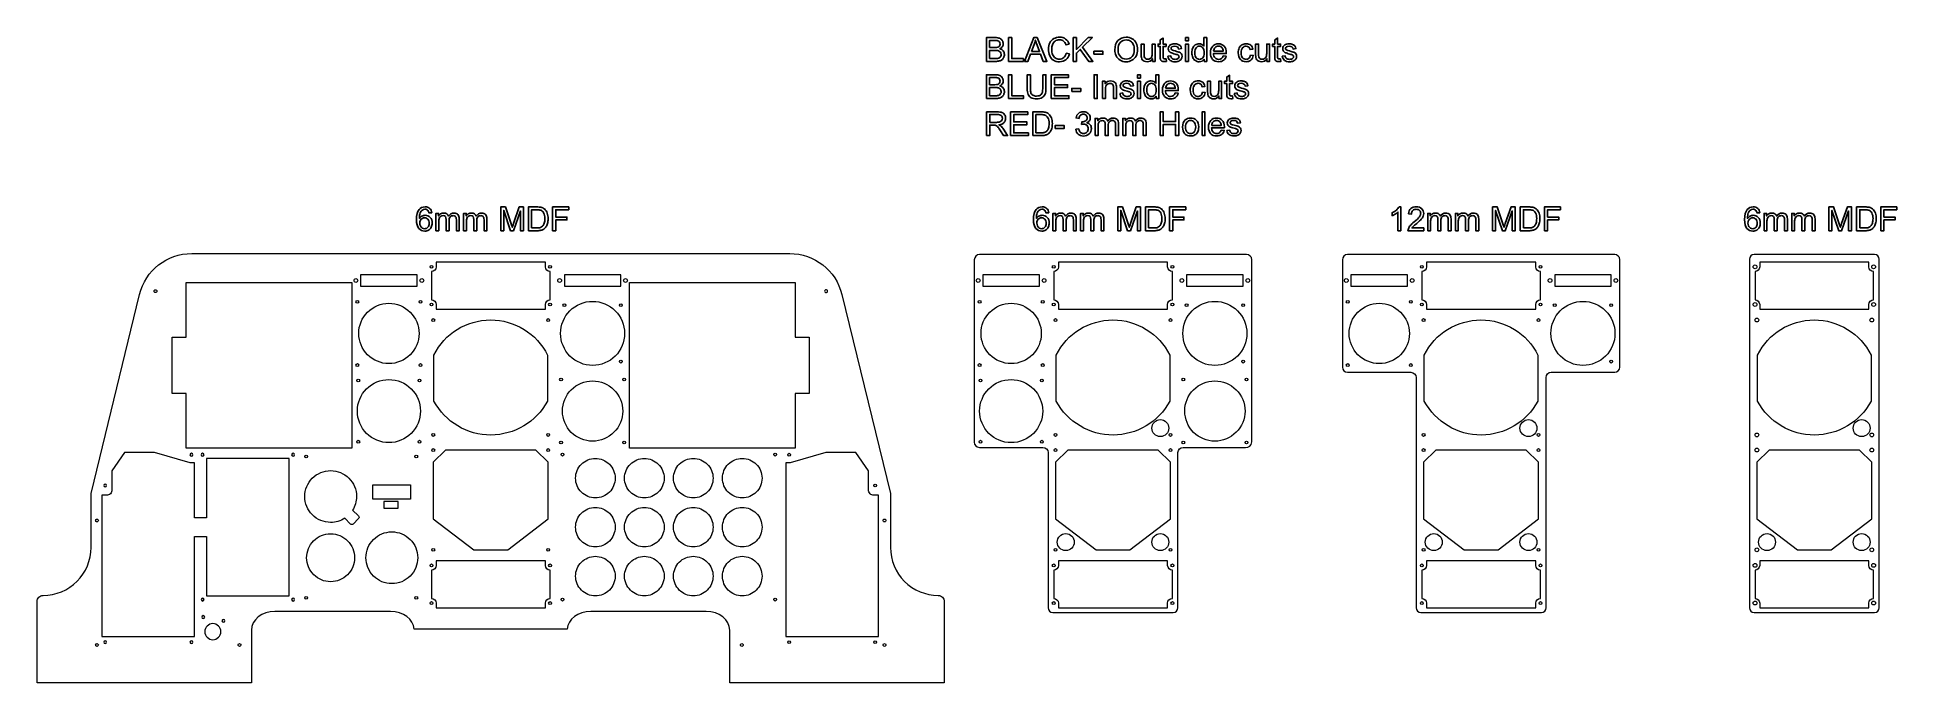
# Model space of a CAD drawing. Header units: millimetres. Extents: x -836 to 1139, y -247 to 439.
import ezdxf

# ---------------------------------------------------------------- set-up
doc = ezdxf.new("R2010")
doc.units = ezdxf.units.MM
doc.header["$MEASUREMENT"] = 0
doc.layers.add('Layer 1', color=7, linetype='Continuous')

msp = doc.modelspace()

# ---------------------------------------------------------------- linework, layer by layer
at = {"layer": 'Layer 1', "color": 175, "lineweight": 9}
msp.add_lwpolyline([(-467.8833, -61.1635), (-452.8833, -61.1635), (-452.8833, -54.1635), (-467.8833, -54.1635), (-467.8833, -61.1635)], close=True, dxfattribs=at)
at = {"layer": 'Layer 1', "color": 240, "lineweight": 9}
for centre, major_axis in [((-497.5777, 180.5675), (0, 2)), ((-427.5777, 180.5675), (0, 2)), ((-281.2206, 180.5675), (0, 2)), ((-211.2206, 180.5675), (0, 2)), ((163.3205, 180.5675), (0, 2)), ((233.3205, 180.5675), (0, 2)), ((379.6776, 180.5675), (0, 2)), ((449.6776, 180.5675), (0, 2)), ((554.2435, 180.5675), (0, 2)), ((624.2435, 180.5675), (0, 2)), ((770.6006, 180.5675), (0, 2)), ((840.6006, 180.5675), (0, 2)), ((-496.0777, 157.7872), (0, 1.5)), ((-429.0777, 157.7872), (0, 1.5)), ((164.8205, 157.7872), (0, 1.5)), ((231.8205, 157.7872), (0, 1.5)), ((555.7435, 157.7872), (0, 1.5)), ((622.7435, 157.7872), (0, 1.5)), ((-415.3991, 138.5508), (0, 1.5)), ((-293.3992, 138.5508), (0, 1.5)), ((-276.2205, 154.3571), (0, 1.5)), ((-216.2206, 154.3571), (0, 1.5)), ((245.4991, 138.5508), (0, 1.5)), ((367.499, 138.5508), (0, 1.5)), ((384.6777, 154.3571), (0, 1.5)), ((444.6776, 154.3571), (0, 1.5)), ((636.4221, 138.5508), (0, 1.5)), ((758.422, 138.5508), (0, 1.5)), ((775.6007, 154.3571), (0, 1.5)), ((835.6006, 154.3571), (0, 1.5)), ((990.3289, 138.5508), (0, 2)), ((1112.3288, 138.5508), (0, 2)), ((-496.0777, 90.7872), (0, 1.5)), ((-429.0777, 90.7872), (0, 1.5)), ((-216.2206, 94.3571), (0, 1.5)), ((164.8205, 90.7872), (0, 1.5)), ((231.8205, 90.7872), (0, 1.5)), ((444.6776, 94.3571), (0, 1.5)), ((555.7435, 90.7872), (0, 1.5)), ((622.7435, 90.7872), (0, 1.5)), ((835.6006, 94.3571), (0, 1.5)), ((-495.0777, 74.3664), (0, 1.5)), ((-430.0777, 74.3664), (0, 1.5)), ((-279.7206, 75.4363), (0, 1.5)), ((-212.7206, 75.4363), (0, 1.5)), ((165.8205, 74.3664), (0, 1.5)), ((230.8205, 74.3664), (0, 1.5)), ((381.1776, 75.4363), (0, 1.5)), ((448.1776, 75.4363), (0, 1.5)), ((-495.0777, 9.3664), (0, 1.5)), ((-430.0777, 9.3664), (0, 1.5)), ((-415.3991, 16.5507), (0, 1.5)), ((-415.3991, 0.5507), (0, 1.5)), ((-293.3992, 16.5507), (0, 1.5)), ((-293.3992, 0.5507), (0, 1.5)), ((-279.7206, 8.4363), (0, 1.5)), ((-212.7206, 8.4363), (0, 1.5)), ((165.8205, 9.3664), (0, 1.5)), ((230.8205, 9.3664), (0, 1.5)), ((245.4991, 16.5507), (0, 1.5)), ((245.4991, 0.5507), (0, 1.5)), ((367.499, 16.5507), (0, 1.5)), ((367.499, 0.5507), (0, 1.5)), ((381.1776, 8.4363), (0, 1.5)), ((448.1776, 8.4363), (0, 1.5)), ((636.4221, 16.5507), (0, 1.5)), ((636.4221, 0.5507), (0, 1.5)), ((758.422, 16.5507), (0, 1.5)), ((758.422, 0.5507), (0, 1.5)), ((990.3289, 16.5507), (0, 2)), ((990.3289, 0.5507), (0, 2)), ((1112.3288, 16.5507), (0, 2)), ((1112.3288, 0.5507), (0, 2)), ((-550.4248, -6.344), (0, 1.5)), ((-433.4247, -6.344), (0, 1.5)), ((-278.271, -4.344), (0, 1.5)), ((-52.2711, -4.344), (0, 1.5)), ((-415.3991, -105.4492), (0, 1.5)), ((-293.3992, -105.4492), (0, 1.5)), ((245.4991, -105.4492), (0, 1.5)), ((367.499, -105.4492), (0, 1.5)), ((636.4221, -105.4492), (0, 1.5)), ((758.422, -105.4492), (0, 1.5)), ((990.3289, -105.4492), (0, 2)), ((1112.3288, -105.4492), (0, 2)), ((-550.4248, -156.344), (0, 1.5)), ((-433.4247, -156.344), (0, 1.5)), ((-278.271, -158.3438), (0, 1.5)), ((-52.2711, -158.3438), (0, 1.5))]:
    msp.add_ellipse(centre, major_axis=major_axis, ratio=1, dxfattribs=at)
at = {"layer": 'Layer 1', "color": 175, "lineweight": 9}
for centre in [(356.7492, 23.8004), (747.6722, 23.8004), (1101.579, 23.8004), (256.2492, -97.1992), (356.7492, -97.1992), (647.1722, -97.1992), (747.6722, -97.1992), (1001.079, -97.1992), (1101.579, -97.1992)]:
    msp.add_ellipse(centre, major_axis=(0, 9), ratio=1, dxfattribs=at)
at = {"layer": 'Layer 1'}
for points, knots in [([(172.0422, 413.1508), (172.0422, 413.1508), (172.0422, 438.4096), (172.0422, 438.4096), (172.0422, 438.4096), (172.0422, 438.4096), (181.5201, 438.4096), (181.5201, 438.4096), (181.5201, 438.4096), (183.4486, 438.4096), (184.995, 438.1568), (186.165, 437.6453), (186.165, 437.6453), (187.3292, 437.1338), (188.2405, 436.3459), (188.899, 435.2817), (188.899, 435.2817), (189.5634, 434.2233), (189.8927, 433.1121), (189.8927, 431.9479), (189.8927, 431.9479), (189.8927, 430.872), (189.5987, 429.8548), (189.0166, 428.9023), (189.0166, 428.9023), (188.4345, 427.9498), (187.5526, 427.1796), (186.3708, 426.5916), (186.3708, 426.5916), (187.8995, 426.1448), (189.0754, 425.3804), (189.8927, 424.2986), (189.8927, 424.2986), (190.7158, 423.2226), (191.1274, 421.9467), (191.1274, 420.4768), (191.1274, 420.4768), (191.1274, 419.2891), (190.8746, 418.1896), (190.3748, 417.1725), (190.3748, 417.1725), (189.875, 416.1553), (189.2577, 415.3733), (188.5227, 414.8206), (188.5227, 414.8206), (187.7878, 414.2738), (186.8647, 413.8564), (185.7593, 413.5741), (185.7593, 413.5741), (184.6481, 413.2919), (183.2899, 413.1508), (181.6789, 413.1508), (181.6789, 413.1508), (181.6789, 413.1508), (172.0422, 413.1508), (172.0422, 413.1508)], [0, 0, 0, 0, 0.066666667, 0.066666667, 0.066666667, 0.066666667, 0.133333333, 0.133333333, 0.133333333, 0.133333333, 0.2, 0.2, 0.2, 0.2, 0.266666667, 0.266666667, 0.266666667, 0.266666667, 0.333333333, 0.333333333, 0.333333333, 0.333333333, 0.4, 0.4, 0.4, 0.4, 0.466666667, 0.466666667, 0.466666667, 0.466666667, 0.533333333, 0.533333333, 0.533333333, 0.533333333, 0.6, 0.6, 0.6, 0.6, 0.666666667, 0.666666667, 0.666666667, 0.666666667, 0.733333333, 0.733333333, 0.733333333, 0.733333333, 0.8, 0.8, 0.8, 0.8, 0.866666667, 0.866666667, 0.866666667, 0.866666667, 1, 1, 1, 1]), ([(175.3936, 427.791), (175.3936, 427.791), (180.8557, 427.791), (180.8557, 427.791), (180.8557, 427.791), (182.3374, 427.791), (183.4016, 427.891), (184.0425, 428.085), (184.0425, 428.085), (184.895, 428.3378), (185.5359, 428.7612), (185.9651, 429.3491), (185.9651, 429.3491), (186.3943, 429.9371), (186.6119, 430.6721), (186.6119, 431.5599), (186.6119, 431.5599), (186.6119, 432.4007), (186.412, 433.1415), (186.0063, 433.7765), (186.0063, 433.7765), (185.6064, 434.4174), (185.0302, 434.8583), (184.2835, 435.0935), (184.2835, 435.0935), (183.5368, 435.3287), (182.2551, 435.4463), (180.4441, 435.4463), (180.4441, 435.4463), (180.4441, 435.4463), (175.3936, 435.4463), (175.3936, 435.4463), (175.3936, 435.4463), (175.3936, 435.4463), (175.3936, 427.791), (175.3936, 427.791)], [0, 0, 0, 0, 0.1, 0.1, 0.1, 0.1, 0.2, 0.2, 0.2, 0.2, 0.3, 0.3, 0.3, 0.3, 0.4, 0.4, 0.4, 0.4, 0.5, 0.5, 0.5, 0.5, 0.6, 0.6, 0.6, 0.6, 0.7, 0.7, 0.7, 0.7, 0.8, 0.8, 0.8, 0.8, 1, 1, 1, 1]), ([(195.5724, 413.1508), (195.5724, 413.1508), (195.5724, 438.4096), (195.5724, 438.4096), (195.5724, 438.4096), (195.5724, 438.4096), (198.9238, 438.4096), (198.9238, 438.4096), (198.9238, 438.4096), (198.9238, 438.4096), (198.9238, 416.1141), (198.9238, 416.1141), (198.9238, 416.1141), (198.9238, 416.1141), (211.3415, 416.1141), (211.3415, 416.1141), (211.3415, 416.1141), (211.3415, 416.1141), (211.3415, 413.1508), (211.3415, 413.1508), (211.3415, 413.1508), (211.3415, 413.1508), (195.5724, 413.1508), (195.5724, 413.1508)], [0, 0, 0, 0, 0.142857143, 0.142857143, 0.142857143, 0.142857143, 0.285714286, 0.285714286, 0.285714286, 0.285714286, 0.428571429, 0.428571429, 0.428571429, 0.428571429, 0.571428571, 0.571428571, 0.571428571, 0.571428571, 0.714285714, 0.714285714, 0.714285714, 0.714285714, 1, 1, 1, 1]), ([(212.5645, 413.1508), (212.5645, 413.1508), (222.2541, 438.4096), (222.2541, 438.4096), (222.2541, 438.4096), (222.2541, 438.4096), (225.9289, 438.4096), (225.9289, 438.4096), (225.9289, 438.4096), (225.9289, 438.4096), (236.2123, 413.1508), (236.2123, 413.1508), (236.2123, 413.1508), (236.2123, 413.1508), (232.4082, 413.1508), (232.4082, 413.1508), (232.4082, 413.1508), (232.4082, 413.1508), (229.486, 420.8061), (229.486, 420.8061), (229.486, 420.8061), (229.486, 420.8061), (218.8498, 420.8061), (218.8498, 420.8061), (218.8498, 420.8061), (218.8498, 420.8061), (216.1099, 413.1508), (216.1099, 413.1508), (216.1099, 413.1508), (216.1099, 413.1508), (212.5645, 413.1508), (212.5645, 413.1508)], [0, 0, 0, 0, 0.111111111, 0.111111111, 0.111111111, 0.111111111, 0.222222222, 0.222222222, 0.222222222, 0.222222222, 0.333333333, 0.333333333, 0.333333333, 0.333333333, 0.444444444, 0.444444444, 0.444444444, 0.444444444, 0.555555556, 0.555555556, 0.555555556, 0.555555556, 0.666666667, 0.666666667, 0.666666667, 0.666666667, 0.777777778, 0.777777778, 0.777777778, 0.777777778, 1, 1, 1, 1]), ([(219.8317, 423.5224), (219.8317, 423.5224), (228.4394, 423.5224), (228.4394, 423.5224), (228.4394, 423.5224), (228.4394, 423.5224), (225.8054, 430.5251), (225.8054, 430.5251), (225.8054, 430.5251), (225.0116, 432.6535), (224.4119, 434.4115), (223.9945, 435.7991), (223.9945, 435.7991), (223.6476, 434.1528), (223.1831, 432.5359), (222.601, 430.9366), (222.601, 430.9366), (222.601, 430.9366), (219.8317, 423.5224), (219.8317, 423.5224)], [0, 0, 0, 0, 0.166666667, 0.166666667, 0.166666667, 0.166666667, 0.333333333, 0.333333333, 0.333333333, 0.333333333, 0.5, 0.5, 0.5, 0.5, 0.666666667, 0.666666667, 0.666666667, 0.666666667, 1, 1, 1, 1]), ([(256.8556, 422.0114), (256.8556, 422.0114), (260.207, 421.1647), (260.207, 421.1647), (260.207, 421.1647), (259.5073, 418.4189), (258.2491, 416.3317), (256.4323, 414.8912), (256.4323, 414.8912), (254.6155, 413.4507), (252.393, 412.7275), (249.7648, 412.7275), (249.7648, 412.7275), (247.0484, 412.7275), (244.8377, 413.2802), (243.1326, 414.3914), (243.1326, 414.3914), (241.4275, 415.4968), (240.134, 417.1019), (239.2462, 419.2009), (239.2462, 419.2009), (238.3583, 421.3058), (237.9115, 423.5577), (237.9115, 425.9684), (237.9115, 425.9684), (237.9115, 428.5966), (238.4113, 430.8896), (239.4167, 432.8475), (239.4167, 432.8475), (240.4221, 434.8054), (241.8508, 436.293), (243.7029, 437.3101), (243.7029, 437.3101), (245.555, 438.3273), (247.5952, 438.833), (249.8177, 438.833), (249.8177, 438.833), (252.3459, 438.833), (254.4685, 438.1921), (256.1853, 436.9045), (256.1853, 436.9045), (257.9081, 435.6168), (259.1075, 433.8118), (259.7837, 431.4834), (259.7837, 431.4834), (259.7837, 431.4834), (256.5028, 430.7073), (256.5028, 430.7073), (256.5028, 430.7073), (255.9208, 432.5418), (255.0682, 433.8823), (253.957, 434.7172), (253.957, 434.7172), (252.8457, 435.558), (251.4464, 435.9755), (249.7589, 435.9755), (249.7589, 435.9755), (247.8245, 435.9755), (246.2017, 435.511), (244.9023, 434.582), (244.9023, 434.582), (243.603, 433.653), (242.6857, 432.4007), (242.1624, 430.8367), (242.1624, 430.8367), (241.6333, 429.2668), (241.3687, 427.6499), (241.3687, 425.986), (241.3687, 425.986), (241.3687, 423.8399), (241.6803, 421.9643), (242.3036, 420.3651), (242.3036, 420.3651), (242.9268, 418.76), (243.8969, 417.5664), (245.214, 416.7726), (245.214, 416.7726), (246.531, 415.9789), (247.9539, 415.585), (249.4885, 415.585), (249.4885, 415.585), (251.3582, 415.585), (252.9339, 416.1259), (254.2274, 417.2019), (254.2274, 417.2019), (255.5209, 418.2837), (256.397, 419.883), (256.8556, 422.0114)], [0, 0, 0, 0, 0.043478261, 0.043478261, 0.043478261, 0.043478261, 0.086956522, 0.086956522, 0.086956522, 0.086956522, 0.130434783, 0.130434783, 0.130434783, 0.130434783, 0.173913043, 0.173913043, 0.173913043, 0.173913043, 0.217391304, 0.217391304, 0.217391304, 0.217391304, 0.260869565, 0.260869565, 0.260869565, 0.260869565, 0.304347826, 0.304347826, 0.304347826, 0.304347826, 0.347826087, 0.347826087, 0.347826087, 0.347826087, 0.391304348, 0.391304348, 0.391304348, 0.391304348, 0.434782609, 0.434782609, 0.434782609, 0.434782609, 0.47826087, 0.47826087, 0.47826087, 0.47826087, 0.52173913, 0.52173913, 0.52173913, 0.52173913, 0.565217391, 0.565217391, 0.565217391, 0.565217391, 0.608695652, 0.608695652, 0.608695652, 0.608695652, 0.652173913, 0.652173913, 0.652173913, 0.652173913, 0.695652174, 0.695652174, 0.695652174, 0.695652174, 0.739130435, 0.739130435, 0.739130435, 0.739130435, 0.782608696, 0.782608696, 0.782608696, 0.782608696, 0.826086957, 0.826086957, 0.826086957, 0.826086957, 0.869565217, 0.869565217, 0.869565217, 0.869565217, 0.913043478, 0.913043478, 0.913043478, 0.913043478, 1, 1, 1, 1]), ([(264.1993, 413.1508), (264.1993, 413.1508), (264.1993, 438.4096), (264.1993, 438.4096), (264.1993, 438.4096), (264.1993, 438.4096), (267.5507, 438.4096), (267.5507, 438.4096), (267.5507, 438.4096), (267.5507, 438.4096), (267.5507, 425.886), (267.5507, 425.886), (267.5507, 425.886), (267.5507, 425.886), (280.0978, 438.4096), (280.0978, 438.4096), (280.0978, 438.4096), (280.0978, 438.4096), (284.6251, 438.4096), (284.6251, 438.4096), (284.6251, 438.4096), (284.6251, 438.4096), (274.03, 428.1673), (274.03, 428.1673), (274.03, 428.1673), (274.03, 428.1673), (285.0837, 413.1508), (285.0837, 413.1508), (285.0837, 413.1508), (285.0837, 413.1508), (280.674, 413.1508), (280.674, 413.1508), (280.674, 413.1508), (280.674, 413.1508), (271.684, 425.8978), (271.684, 425.8978), (271.684, 425.8978), (271.684, 425.8978), (267.5507, 421.8997), (267.5507, 421.8997), (267.5507, 421.8997), (267.5507, 421.8997), (267.5507, 413.1508), (267.5507, 413.1508), (267.5507, 413.1508), (267.5507, 413.1508), (264.1993, 413.1508), (264.1993, 413.1508)], [0, 0, 0, 0, 0.076923077, 0.076923077, 0.076923077, 0.076923077, 0.153846154, 0.153846154, 0.153846154, 0.153846154, 0.230769231, 0.230769231, 0.230769231, 0.230769231, 0.307692308, 0.307692308, 0.307692308, 0.307692308, 0.384615385, 0.384615385, 0.384615385, 0.384615385, 0.461538462, 0.461538462, 0.461538462, 0.461538462, 0.538461538, 0.538461538, 0.538461538, 0.538461538, 0.615384615, 0.615384615, 0.615384615, 0.615384615, 0.692307692, 0.692307692, 0.692307692, 0.692307692, 0.769230769, 0.769230769, 0.769230769, 0.769230769, 0.846153846, 0.846153846, 0.846153846, 0.846153846, 1, 1, 1, 1]), ([(308.3963, 425.4451), (308.3963, 429.6314), (309.5252, 432.9122), (311.7771, 435.2817), (311.7771, 435.2817), (314.029, 437.6512), (316.9335, 438.833), (320.4966, 438.833), (320.4966, 438.833), (322.8308, 438.833), (324.9298, 438.2744), (326.8054, 437.1632), (326.8054, 437.1632), (328.6751, 436.0519), (330.1039, 434.4997), (331.0858, 432.5065), (331.0858, 432.5065), (332.0677, 430.5192), (332.5616, 428.2614), (332.5616, 425.7391), (332.5616, 425.7391), (332.5616, 423.1814), (332.0441, 420.8884), (331.0093, 418.8717), (331.0093, 418.8717), (329.9745, 416.8491), (328.5105, 415.3204), (326.6173, 414.2856), (326.6173, 414.2856), (324.7181, 413.2449), (322.672, 412.7275), (320.4789, 412.7275), (320.4789, 412.7275), (318.0977, 412.7275), (315.9752, 413.3037), (314.0996, 414.4502), (314.0996, 414.4502), (312.2298, 415.5967), (310.807, 417.1607), (309.8427, 419.148), (309.8427, 419.148), (308.8785, 421.1294), (308.3963, 423.2285), (308.3963, 425.4451)], [0, 0, 0, 0, 0.083333333, 0.083333333, 0.083333333, 0.083333333, 0.166666667, 0.166666667, 0.166666667, 0.166666667, 0.25, 0.25, 0.25, 0.25, 0.333333333, 0.333333333, 0.333333333, 0.333333333, 0.416666667, 0.416666667, 0.416666667, 0.416666667, 0.5, 0.5, 0.5, 0.5, 0.583333333, 0.583333333, 0.583333333, 0.583333333, 0.666666667, 0.666666667, 0.666666667, 0.666666667, 0.75, 0.75, 0.75, 0.75, 0.833333333, 0.833333333, 0.833333333, 0.833333333, 1, 1, 1, 1]), ([(311.8535, 425.3863), (311.8535, 422.3465), (312.6708, 419.9535), (314.3053, 418.2073), (314.3053, 418.2073), (315.9399, 416.461), (317.9919, 415.585), (320.4613, 415.585), (320.4613, 415.585), (322.9778, 415.585), (325.0415, 416.4669), (326.6702, 418.2308), (326.6702, 418.2308), (328.293, 419.9947), (329.1043, 422.4994), (329.1043, 425.7449), (329.1043, 425.7449), (329.1043, 427.7969), (328.7574, 429.5902), (328.0636, 431.1189), (328.0636, 431.1189), (327.3699, 432.6476), (326.3527, 433.8353), (325.018, 434.6761), (325.018, 434.6761), (323.6775, 435.5169), (322.1782, 435.9402), (320.5142, 435.9402), (320.5142, 435.9402), (318.1506, 435.9402), (316.1163, 435.1288), (314.4112, 433.506), (314.4112, 433.506), (312.7061, 431.8833), (311.8535, 429.1786), (311.8535, 425.3863)], [0, 0, 0, 0, 0.1, 0.1, 0.1, 0.1, 0.2, 0.2, 0.2, 0.2, 0.3, 0.3, 0.3, 0.3, 0.4, 0.4, 0.4, 0.4, 0.5, 0.5, 0.5, 0.5, 0.6, 0.6, 0.6, 0.6, 0.7, 0.7, 0.7, 0.7, 0.8, 0.8, 0.8, 0.8, 1, 1, 1, 1]), ([(362.8299, 415.9201), (362.8299, 415.9201), (363.2532, 413.1802), (363.2532, 413.1802), (363.2532, 413.1802), (362.383, 412.9979), (361.601, 412.9039), (360.919, 412.9039), (360.919, 412.9039), (359.796, 412.9039), (358.9258, 413.0802), (358.3026, 413.4389), (358.3026, 413.4389), (357.6852, 413.7976), (357.2501, 414.262), (356.9973, 414.8441), (356.9973, 414.8441), (356.7445, 415.4262), (356.621, 416.6492), (356.621, 418.513), (356.621, 418.513), (356.621, 418.513), (356.621, 429.061), (356.621, 429.061), (356.621, 429.061), (356.621, 429.061), (354.3279, 429.061), (354.3279, 429.061), (354.3279, 429.061), (354.3279, 429.061), (354.3279, 431.4599), (354.3279, 431.4599), (354.3279, 431.4599), (354.3279, 431.4599), (356.621, 431.4599), (356.621, 431.4599), (356.621, 431.4599), (356.621, 431.4599), (356.621, 435.9872), (356.621, 435.9872), (356.621, 435.9872), (356.621, 435.9872), (359.7254, 437.8511), (359.7254, 437.8511), (359.7254, 437.8511), (359.7254, 437.8511), (359.7254, 431.4599), (359.7254, 431.4599), (359.7254, 431.4599), (359.7254, 431.4599), (362.8299, 431.4599), (362.8299, 431.4599), (362.8299, 431.4599), (362.8299, 431.4599), (362.8299, 429.061), (362.8299, 429.061), (362.8299, 429.061), (362.8299, 429.061), (359.7254, 429.061), (359.7254, 429.061), (359.7254, 429.061), (359.7254, 429.061), (359.7254, 418.3366), (359.7254, 418.3366), (359.7254, 418.3366), (359.7254, 417.4488), (359.7783, 416.8785), (359.8901, 416.6257), (359.8901, 416.6257), (359.9959, 416.3728), (360.1723, 416.1729), (360.4192, 416.0201), (360.4192, 416.0201), (360.6662, 415.8731), (361.0189, 415.7966), (361.4776, 415.7966), (361.4776, 415.7966), (361.8186, 415.7966), (362.2713, 415.8378), (362.8299, 415.9201)], [0, 0, 0, 0, 0.047619048, 0.047619048, 0.047619048, 0.047619048, 0.095238095, 0.095238095, 0.095238095, 0.095238095, 0.142857143, 0.142857143, 0.142857143, 0.142857143, 0.19047619, 0.19047619, 0.19047619, 0.19047619, 0.238095238, 0.238095238, 0.238095238, 0.238095238, 0.285714286, 0.285714286, 0.285714286, 0.285714286, 0.333333333, 0.333333333, 0.333333333, 0.333333333, 0.380952381, 0.380952381, 0.380952381, 0.380952381, 0.428571429, 0.428571429, 0.428571429, 0.428571429, 0.476190476, 0.476190476, 0.476190476, 0.476190476, 0.523809524, 0.523809524, 0.523809524, 0.523809524, 0.571428571, 0.571428571, 0.571428571, 0.571428571, 0.619047619, 0.619047619, 0.619047619, 0.619047619, 0.666666667, 0.666666667, 0.666666667, 0.666666667, 0.714285714, 0.714285714, 0.714285714, 0.714285714, 0.761904762, 0.761904762, 0.761904762, 0.761904762, 0.80952381, 0.80952381, 0.80952381, 0.80952381, 0.857142857, 0.857142857, 0.857142857, 0.857142857, 0.904761905, 0.904761905, 0.904761905, 0.904761905, 1, 1, 1, 1]), ([(383.5319, 434.8819), (383.5319, 434.8819), (383.5319, 438.4096), (383.5319, 438.4096), (383.5319, 438.4096), (383.5319, 438.4096), (386.6364, 438.4096), (386.6364, 438.4096), (386.6364, 438.4096), (386.6364, 438.4096), (386.6364, 434.8819), (386.6364, 434.8819), (386.6364, 434.8819), (386.6364, 434.8819), (383.5319, 434.8819), (383.5319, 434.8819)], [0, 0, 0, 0, 0.2, 0.2, 0.2, 0.2, 0.4, 0.4, 0.4, 0.4, 0.6, 0.6, 0.6, 0.6, 1, 1, 1, 1]), ([(403.1875, 413.1508), (403.1875, 413.1508), (403.1875, 415.4732), (403.1875, 415.4732), (403.1875, 415.4732), (402.0292, 413.6682), (400.3241, 412.7627), (398.0722, 412.7627), (398.0722, 412.7627), (396.614, 412.7627), (395.2735, 413.1626), (394.0564, 413.9681), (394.0564, 413.9681), (392.8335, 414.7677), (391.8868, 415.8907), (391.2107, 417.3253), (391.2107, 417.3253), (390.5404, 418.7658), (390.2053, 420.418), (390.2053, 422.2877), (390.2053, 422.2877), (390.2053, 424.1104), (390.511, 425.7626), (391.1166, 427.2501), (391.1166, 427.2501), (391.7281, 428.7318), (392.6394, 429.8724), (393.8565, 430.6603), (393.8565, 430.6603), (395.0677, 431.454), (396.4318, 431.848), (397.9311, 431.848), (397.9311, 431.848), (399.0364, 431.848), (400.0183, 431.6128), (400.8768, 431.1483), (400.8768, 431.1483), (401.7352, 430.6838), (402.4349, 430.0723), (402.9758, 429.3256), (402.9758, 429.3256), (402.9758, 429.3256), (402.9758, 438.4096), (402.9758, 438.4096), (402.9758, 438.4096), (402.9758, 438.4096), (406.0802, 438.4096), (406.0802, 438.4096), (406.0802, 438.4096), (406.0802, 438.4096), (406.0802, 413.1508), (406.0802, 413.1508), (406.0802, 413.1508), (406.0802, 413.1508), (403.1875, 413.1508), (403.1875, 413.1508)], [0, 0, 0, 0, 0.066666667, 0.066666667, 0.066666667, 0.066666667, 0.133333333, 0.133333333, 0.133333333, 0.133333333, 0.2, 0.2, 0.2, 0.2, 0.266666667, 0.266666667, 0.266666667, 0.266666667, 0.333333333, 0.333333333, 0.333333333, 0.333333333, 0.4, 0.4, 0.4, 0.4, 0.466666667, 0.466666667, 0.466666667, 0.466666667, 0.533333333, 0.533333333, 0.533333333, 0.533333333, 0.6, 0.6, 0.6, 0.6, 0.666666667, 0.666666667, 0.666666667, 0.666666667, 0.733333333, 0.733333333, 0.733333333, 0.733333333, 0.8, 0.8, 0.8, 0.8, 0.866666667, 0.866666667, 0.866666667, 0.866666667, 1, 1, 1, 1]), ([(484.4085, 415.9201), (484.4085, 415.9201), (484.8318, 413.1802), (484.8318, 413.1802), (484.8318, 413.1802), (483.9616, 412.9979), (483.1796, 412.9039), (482.4976, 412.9039), (482.4976, 412.9039), (481.3746, 412.9039), (480.5044, 413.0802), (479.8812, 413.4389), (479.8812, 413.4389), (479.2638, 413.7976), (478.8287, 414.262), (478.5759, 414.8441), (478.5759, 414.8441), (478.3231, 415.4262), (478.1996, 416.6492), (478.1996, 418.513), (478.1996, 418.513), (478.1996, 418.513), (478.1996, 429.061), (478.1996, 429.061), (478.1996, 429.061), (478.1996, 429.061), (475.9065, 429.061), (475.9065, 429.061), (475.9065, 429.061), (475.9065, 429.061), (475.9065, 431.4599), (475.9065, 431.4599), (475.9065, 431.4599), (475.9065, 431.4599), (478.1996, 431.4599), (478.1996, 431.4599), (478.1996, 431.4599), (478.1996, 431.4599), (478.1996, 435.9872), (478.1996, 435.9872), (478.1996, 435.9872), (478.1996, 435.9872), (481.304, 437.8511), (481.304, 437.8511), (481.304, 437.8511), (481.304, 437.8511), (481.304, 431.4599), (481.304, 431.4599), (481.304, 431.4599), (481.304, 431.4599), (484.4085, 431.4599), (484.4085, 431.4599), (484.4085, 431.4599), (484.4085, 431.4599), (484.4085, 429.061), (484.4085, 429.061), (484.4085, 429.061), (484.4085, 429.061), (481.304, 429.061), (481.304, 429.061), (481.304, 429.061), (481.304, 429.061), (481.304, 418.3366), (481.304, 418.3366), (481.304, 418.3366), (481.304, 417.4488), (481.3569, 416.8785), (481.4687, 416.6257), (481.4687, 416.6257), (481.5745, 416.3728), (481.7509, 416.1729), (481.9978, 416.0201), (481.9978, 416.0201), (482.2448, 415.8731), (482.5975, 415.7966), (483.0562, 415.7966), (483.0562, 415.7966), (483.3972, 415.7966), (483.8499, 415.8378), (484.4085, 415.9201)], [0, 0, 0, 0, 0.047619048, 0.047619048, 0.047619048, 0.047619048, 0.095238095, 0.095238095, 0.095238095, 0.095238095, 0.142857143, 0.142857143, 0.142857143, 0.142857143, 0.19047619, 0.19047619, 0.19047619, 0.19047619, 0.238095238, 0.238095238, 0.238095238, 0.238095238, 0.285714286, 0.285714286, 0.285714286, 0.285714286, 0.333333333, 0.333333333, 0.333333333, 0.333333333, 0.380952381, 0.380952381, 0.380952381, 0.380952381, 0.428571429, 0.428571429, 0.428571429, 0.428571429, 0.476190476, 0.476190476, 0.476190476, 0.476190476, 0.523809524, 0.523809524, 0.523809524, 0.523809524, 0.571428571, 0.571428571, 0.571428571, 0.571428571, 0.619047619, 0.619047619, 0.619047619, 0.619047619, 0.666666667, 0.666666667, 0.666666667, 0.666666667, 0.714285714, 0.714285714, 0.714285714, 0.714285714, 0.761904762, 0.761904762, 0.761904762, 0.761904762, 0.80952381, 0.80952381, 0.80952381, 0.80952381, 0.857142857, 0.857142857, 0.857142857, 0.857142857, 0.904761905, 0.904761905, 0.904761905, 0.904761905, 1, 1, 1, 1]), ([(175.3936, 416.1141), (175.3936, 416.1141), (181.6847, 416.1141), (181.6847, 416.1141), (181.6847, 416.1141), (182.7666, 416.1141), (183.5251, 416.1553), (183.966, 416.2376), (183.966, 416.2376), (184.7304, 416.3728), (185.3771, 416.6021), (185.8945, 416.9255), (185.8945, 416.9255), (186.412, 417.2489), (186.8353, 417.7193), (187.1704, 418.3366), (187.1704, 418.3366), (187.5056, 418.954), (187.6702, 419.6654), (187.6702, 420.4709), (187.6702, 420.4709), (187.6702, 421.4175), (187.4291, 422.2348), (186.9411, 422.9345), (186.9411, 422.9345), (186.459, 423.6342), (185.7887, 424.1222), (184.9303, 424.4044), (184.9303, 424.4044), (184.0777, 424.6866), (182.843, 424.8277), (181.2379, 424.8277), (181.2379, 424.8277), (181.2379, 424.8277), (175.3936, 424.8277), (175.3936, 424.8277), (175.3936, 424.8277), (175.3936, 424.8277), (175.3936, 416.1141), (175.3936, 416.1141)], [0, 0, 0, 0, 0.090909091, 0.090909091, 0.090909091, 0.090909091, 0.181818182, 0.181818182, 0.181818182, 0.181818182, 0.272727273, 0.272727273, 0.272727273, 0.272727273, 0.363636364, 0.363636364, 0.363636364, 0.363636364, 0.454545455, 0.454545455, 0.454545455, 0.454545455, 0.545454545, 0.545454545, 0.545454545, 0.545454545, 0.636363636, 0.636363636, 0.636363636, 0.636363636, 0.727272727, 0.727272727, 0.727272727, 0.727272727, 0.818181818, 0.818181818, 0.818181818, 0.818181818, 1, 1, 1, 1]), ([(286.2478, 420.7355), (286.2478, 420.7355), (286.2478, 423.8399), (286.2478, 423.8399), (286.2478, 423.8399), (286.2478, 423.8399), (295.8433, 423.8399), (295.8433, 423.8399), (295.8433, 423.8399), (295.8433, 423.8399), (295.8433, 420.7355), (295.8433, 420.7355), (295.8433, 420.7355), (295.8433, 420.7355), (286.2478, 420.7355), (286.2478, 420.7355)], [0, 0, 0, 0, 0.2, 0.2, 0.2, 0.2, 0.4, 0.4, 0.4, 0.4, 0.6, 0.6, 0.6, 0.6, 1, 1, 1, 1]), ([(348.4307, 413.1508), (348.4307, 413.1508), (348.4307, 415.8731), (348.4307, 415.8731), (348.4307, 415.8731), (347.0078, 413.7976), (345.0793, 412.7627), (342.6392, 412.7627), (342.6392, 412.7627), (341.5633, 412.7627), (340.5579, 412.9685), (339.623, 413.3801), (339.623, 413.3801), (338.6881, 413.7976), (337.9943, 414.315), (337.5416, 414.9382), (337.5416, 414.9382), (337.0889, 415.5673), (336.7714, 416.3317), (336.5891, 417.2371), (336.5891, 417.2371), (336.4656, 417.8486), (336.401, 418.8129), (336.401, 420.1299), (336.401, 420.1299), (336.401, 420.1299), (336.401, 431.4599), (336.401, 431.4599), (336.401, 431.4599), (336.401, 431.4599), (339.5054, 431.4599), (339.5054, 431.4599), (339.5054, 431.4599), (339.5054, 431.4599), (339.5054, 421.3293), (339.5054, 421.3293), (339.5054, 421.3293), (339.5054, 419.7125), (339.5701, 418.6188), (339.6936, 418.0603), (339.6936, 418.0603), (339.8876, 417.243), (340.2992, 416.608), (340.9342, 416.1435), (340.9342, 416.1435), (341.5633, 415.679), (342.3394, 415.4439), (343.2684, 415.4439), (343.2684, 415.4439), (344.1973, 415.4439), (345.0675, 415.679), (345.8789, 416.1553), (345.8789, 416.1553), (346.6903, 416.6315), (347.2665, 417.2842), (347.6075, 418.1014), (347.6075, 418.1014), (347.9427, 418.9187), (348.1132, 420.1123), (348.1132, 421.6704), (348.1132, 421.6704), (348.1132, 421.6704), (348.1132, 431.4599), (348.1132, 431.4599), (348.1132, 431.4599), (348.1132, 431.4599), (351.2176, 431.4599), (351.2176, 431.4599), (351.2176, 431.4599), (351.2176, 431.4599), (351.2176, 413.1508), (351.2176, 413.1508), (351.2176, 413.1508), (351.2176, 413.1508), (348.4307, 413.1508), (348.4307, 413.1508)], [0, 0, 0, 0, 0.05, 0.05, 0.05, 0.05, 0.1, 0.1, 0.1, 0.1, 0.15, 0.15, 0.15, 0.15, 0.2, 0.2, 0.2, 0.2, 0.25, 0.25, 0.25, 0.25, 0.3, 0.3, 0.3, 0.3, 0.35, 0.35, 0.35, 0.35, 0.4, 0.4, 0.4, 0.4, 0.45, 0.45, 0.45, 0.45, 0.5, 0.5, 0.5, 0.5, 0.55, 0.55, 0.55, 0.55, 0.6, 0.6, 0.6, 0.6, 0.65, 0.65, 0.65, 0.65, 0.7, 0.7, 0.7, 0.7, 0.75, 0.75, 0.75, 0.75, 0.8, 0.8, 0.8, 0.8, 0.85, 0.85, 0.85, 0.85, 0.9, 0.9, 0.9, 0.9, 1, 1, 1, 1]), ([(364.6584, 418.6188), (364.6584, 418.6188), (367.7276, 419.1127), (367.7276, 419.1127), (367.7276, 419.1127), (367.8981, 417.8839), (368.3802, 416.9432), (369.1681, 416.2846), (369.1681, 416.2846), (369.9559, 415.632), (371.0613, 415.3027), (372.4724, 415.3027), (372.4724, 415.3027), (373.9012, 415.3027), (374.9595, 415.5908), (375.6533, 416.1729), (375.6533, 416.1729), (376.3412, 416.7491), (376.6881, 417.4312), (376.6881, 418.2131), (376.6881, 418.2131), (376.6881, 418.9128), (376.3765, 419.4655), (375.7591, 419.8653), (375.7591, 419.8653), (375.324, 420.1417), (374.2657, 420.4886), (372.5841, 420.9178), (372.5841, 420.9178), (370.3146, 421.4881), (368.7447, 421.982), (367.8628, 422.3994), (367.8628, 422.3994), (366.9867, 422.8228), (366.3223, 423.399), (365.8696, 424.1398), (365.8696, 424.1398), (365.4169, 424.8748), (365.1876, 425.692), (365.1876, 426.5857), (365.1876, 426.5857), (365.1876, 427.403), (365.3757, 428.1556), (365.7461, 428.8494), (365.7461, 428.8494), (366.1224, 429.5432), (366.6281, 430.1194), (367.269, 430.578), (367.269, 430.578), (367.7511, 430.9308), (368.4096, 431.2306), (369.2386, 431.4776), (369.2386, 431.4776), (370.0735, 431.7245), (370.9614, 431.848), (371.9139, 431.848), (371.9139, 431.848), (373.3485, 431.848), (374.6067, 431.6422), (375.6886, 431.2247), (375.6886, 431.2247), (376.7763, 430.8132), (377.5759, 430.2487), (378.0933, 429.5432), (378.0933, 429.5432), (378.6049, 428.8317), (378.9635, 427.8851), (379.1575, 426.6974), (379.1575, 426.6974), (379.1575, 426.6974), (376.1237, 426.2741), (376.1237, 426.2741), (376.1237, 426.2741), (375.9884, 427.2266), (375.5886, 427.9733), (374.9301, 428.5084), (374.9301, 428.5084), (374.2716, 429.0434), (373.3426, 429.308), (372.1373, 429.308), (372.1373, 429.308), (370.7203, 429.308), (369.7031, 429.0728), (369.0975, 428.6024), (369.0975, 428.6024), (368.4919, 428.1321), (368.1862, 427.5794), (368.1862, 426.9503), (368.1862, 426.9503), (368.1862, 426.5504), (368.3097, 426.1859), (368.5625, 425.8625), (368.5625, 425.8625), (368.8153, 425.5333), (369.2092, 425.2569), (369.7502, 425.0394), (369.7502, 425.0394), (370.0618, 424.9218), (370.9672, 424.6572), (372.4842, 424.2456), (372.4842, 424.2456), (374.6714, 423.6636), (376.2001, 423.1814), (377.0703, 422.811), (377.0703, 422.811), (377.9405, 422.4406), (378.6225, 421.8938), (379.1164, 421.1882), (379.1164, 421.1882), (379.6162, 420.4768), (379.8631, 419.5949), (379.8631, 418.5365), (379.8631, 418.5365), (379.8631, 417.5076), (379.5632, 416.5375), (378.9576, 415.6261), (378.9576, 415.6261), (378.352, 414.7148), (377.4819, 414.0092), (376.3471, 413.5095), (376.3471, 413.5095), (375.2064, 413.0097), (373.9188, 412.7627), (372.4842, 412.7627), (372.4842, 412.7627), (370.1088, 412.7627), (368.292, 413.2566), (367.0455, 414.2385), (367.0455, 414.2385), (365.7991, 415.2263), (365.0053, 416.6844), (364.6584, 418.6188)], [0, 0, 0, 0, 0.029411765, 0.029411765, 0.029411765, 0.029411765, 0.058823529, 0.058823529, 0.058823529, 0.058823529, 0.088235294, 0.088235294, 0.088235294, 0.088235294, 0.117647059, 0.117647059, 0.117647059, 0.117647059, 0.147058824, 0.147058824, 0.147058824, 0.147058824, 0.176470588, 0.176470588, 0.176470588, 0.176470588, 0.205882353, 0.205882353, 0.205882353, 0.205882353, 0.235294118, 0.235294118, 0.235294118, 0.235294118, 0.264705882, 0.264705882, 0.264705882, 0.264705882, 0.294117647, 0.294117647, 0.294117647, 0.294117647, 0.323529412, 0.323529412, 0.323529412, 0.323529412, 0.352941176, 0.352941176, 0.352941176, 0.352941176, 0.382352941, 0.382352941, 0.382352941, 0.382352941, 0.411764706, 0.411764706, 0.411764706, 0.411764706, 0.441176471, 0.441176471, 0.441176471, 0.441176471, 0.470588235, 0.470588235, 0.470588235, 0.470588235, 0.5, 0.5, 0.5, 0.5, 0.529411765, 0.529411765, 0.529411765, 0.529411765, 0.558823529, 0.558823529, 0.558823529, 0.558823529, 0.588235294, 0.588235294, 0.588235294, 0.588235294, 0.617647059, 0.617647059, 0.617647059, 0.617647059, 0.647058824, 0.647058824, 0.647058824, 0.647058824, 0.676470588, 0.676470588, 0.676470588, 0.676470588, 0.705882353, 0.705882353, 0.705882353, 0.705882353, 0.735294118, 0.735294118, 0.735294118, 0.735294118, 0.764705882, 0.764705882, 0.764705882, 0.764705882, 0.794117647, 0.794117647, 0.794117647, 0.794117647, 0.823529412, 0.823529412, 0.823529412, 0.823529412, 0.852941176, 0.852941176, 0.852941176, 0.852941176, 0.882352941, 0.882352941, 0.882352941, 0.882352941, 0.911764706, 0.911764706, 0.911764706, 0.911764706, 0.941176471, 0.941176471, 0.941176471, 0.941176471, 1, 1, 1, 1]), ([(383.5319, 413.1508), (383.5319, 413.1508), (383.5319, 431.4599), (383.5319, 431.4599), (383.5319, 431.4599), (383.5319, 431.4599), (386.6364, 431.4599), (386.6364, 431.4599), (386.6364, 431.4599), (386.6364, 431.4599), (386.6364, 413.1508), (386.6364, 413.1508), (386.6364, 413.1508), (386.6364, 413.1508), (383.5319, 413.1508), (383.5319, 413.1508)], [0, 0, 0, 0, 0.2, 0.2, 0.2, 0.2, 0.4, 0.4, 0.4, 0.4, 0.6, 0.6, 0.6, 0.6, 1, 1, 1, 1]), ([(393.3803, 422.2818), (393.3803, 419.9418), (393.8741, 418.1955), (394.8678, 417.0372), (394.8678, 417.0372), (395.8556, 415.8789), (397.0256, 415.3027), (398.3721, 415.3027), (398.3721, 415.3027), (399.7302, 415.3027), (400.8826, 415.8554), (401.8351, 416.9608), (401.8351, 416.9608), (402.7818, 418.0662), (403.258, 419.7536), (403.258, 422.0231), (403.258, 422.0231), (403.258, 424.5161), (402.7759, 426.3505), (401.8057, 427.5206), (401.8057, 427.5206), (400.8415, 428.6906), (399.6479, 429.2727), (398.2309, 429.2727), (398.2309, 429.2727), (396.8492, 429.2727), (395.6968, 428.7141), (394.7678, 427.5911), (394.7678, 427.5911), (393.8447, 426.4681), (393.3803, 424.6984), (393.3803, 422.2818)], [0, 0, 0, 0, 0.111111111, 0.111111111, 0.111111111, 0.111111111, 0.222222222, 0.222222222, 0.222222222, 0.222222222, 0.333333333, 0.333333333, 0.333333333, 0.333333333, 0.444444444, 0.444444444, 0.444444444, 0.444444444, 0.555555556, 0.555555556, 0.555555556, 0.555555556, 0.666666667, 0.666666667, 0.666666667, 0.666666667, 0.777777778, 0.777777778, 0.777777778, 0.777777778, 1, 1, 1, 1]), ([(423.478, 419.0775), (423.478, 419.0775), (426.6883, 418.6541), (426.6883, 418.6541), (426.6883, 418.6541), (426.1885, 416.7903), (425.2537, 415.338), (423.8896, 414.3091), (423.8896, 414.3091), (422.5255, 413.2802), (420.7852, 412.7627), (418.6626, 412.7627), (418.6626, 412.7627), (415.9933, 412.7627), (413.8766, 413.5859), (412.3126, 415.2322), (412.3126, 415.2322), (410.7487, 416.8726), (409.9667, 419.1833), (409.9667, 422.1525), (409.9667, 422.1525), (409.9667, 425.2217), (410.7545, 427.6088), (412.3362, 429.3021), (412.3362, 429.3021), (413.9178, 431.0013), (415.9698, 431.848), (418.4921, 431.848), (418.4921, 431.848), (420.9322, 431.848), (422.9253, 431.019), (424.4717, 429.355), (424.4717, 429.355), (426.018, 427.6911), (426.7941, 425.351), (426.7941, 422.3348), (426.7941, 422.3348), (426.7941, 422.1525), (426.7883, 421.8762), (426.7765, 421.5116), (426.7765, 421.5116), (426.7765, 421.5116), (413.1417, 421.5116), (413.1417, 421.5116), (413.1417, 421.5116), (413.2593, 419.5067), (413.8237, 417.9662), (414.8468, 416.902), (414.8468, 416.902), (415.8639, 415.8378), (417.1398, 415.3027), (418.6626, 415.3027), (418.6626, 415.3027), (419.7974, 415.3027), (420.7675, 415.6026), (421.5672, 416.2023), (421.5672, 416.2023), (422.3727, 416.802), (423.0077, 417.7604), (423.478, 419.0775)], [0, 0, 0, 0, 0.0625, 0.0625, 0.0625, 0.0625, 0.125, 0.125, 0.125, 0.125, 0.1875, 0.1875, 0.1875, 0.1875, 0.25, 0.25, 0.25, 0.25, 0.3125, 0.3125, 0.3125, 0.3125, 0.375, 0.375, 0.375, 0.375, 0.4375, 0.4375, 0.4375, 0.4375, 0.5, 0.5, 0.5, 0.5, 0.5625, 0.5625, 0.5625, 0.5625, 0.625, 0.625, 0.625, 0.625, 0.6875, 0.6875, 0.6875, 0.6875, 0.75, 0.75, 0.75, 0.75, 0.8125, 0.8125, 0.8125, 0.8125, 0.875, 0.875, 0.875, 0.875, 1, 1, 1, 1]), ([(413.3181, 424.0516), (413.3181, 424.0516), (423.5133, 424.0516), (423.5133, 424.0516), (423.5133, 424.0516), (423.3781, 425.5921), (422.9841, 426.7445), (422.3433, 427.5147), (422.3433, 427.5147), (421.3614, 428.7083), (420.0796, 429.308), (418.5098, 429.308), (418.5098, 429.308), (417.0869, 429.308), (415.8933, 428.8317), (414.9232, 427.8792), (414.9232, 427.8792), (413.9589, 426.9267), (413.4239, 425.6509), (413.3181, 424.0516)], [0, 0, 0, 0, 0.166666667, 0.166666667, 0.166666667, 0.166666667, 0.333333333, 0.333333333, 0.333333333, 0.333333333, 0.5, 0.5, 0.5, 0.5, 0.666666667, 0.666666667, 0.666666667, 0.666666667, 1, 1, 1, 1]), ([(452.3705, 419.8536), (452.3705, 419.8536), (455.4044, 419.4302), (455.4044, 419.4302), (455.4044, 419.4302), (455.0692, 417.343), (454.2225, 415.7143), (452.8526, 414.5325), (452.8526, 414.5325), (451.4826, 413.3507), (449.7952, 412.7627), (447.802, 412.7627), (447.802, 412.7627), (445.3032, 412.7627), (443.2923, 413.58), (441.7754, 415.2145), (441.7754, 415.2145), (440.2526, 416.8491), (439.4941, 419.1892), (439.4941, 422.2348), (439.4941, 422.2348), (439.4941, 424.2104), (439.8234, 425.9331), (440.476, 427.4147), (440.476, 427.4147), (441.1286, 428.8905), (442.1223, 430.0018), (443.4628, 430.7367), (443.4628, 430.7367), (444.7975, 431.4776), (446.2498, 431.848), (447.8255, 431.848), (447.8255, 431.848), (449.807, 431.848), (451.4356, 431.3482), (452.6938, 430.3428), (452.6938, 430.3428), (453.958, 429.3374), (454.7694, 427.9086), (455.1221, 426.0624), (455.1221, 426.0624), (455.1221, 426.0624), (452.1235, 425.6038), (452.1235, 425.6038), (452.1235, 425.6038), (451.8354, 426.8327), (451.3298, 427.7558), (450.5948, 428.379), (450.5948, 428.379), (449.8658, 428.9964), (448.9838, 429.308), (447.949, 429.308), (447.949, 429.308), (446.385, 429.308), (445.115, 428.7494), (444.1331, 427.6323), (444.1331, 427.6323), (443.1571, 426.5093), (442.6691, 424.7454), (442.6691, 422.323), (442.6691, 422.323), (442.6691, 419.8653), (443.1395, 418.0838), (444.0802, 416.9726), (444.0802, 416.9726), (445.0268, 415.8613), (446.2557, 415.3027), (447.7667, 415.3027), (447.7667, 415.3027), (448.9897, 415.3027), (450.0069, 415.6732), (450.8182, 416.4199), (450.8182, 416.4199), (451.6355, 417.1607), (452.1529, 418.3072), (452.3705, 419.8536)], [0, 0, 0, 0, 0.05, 0.05, 0.05, 0.05, 0.1, 0.1, 0.1, 0.1, 0.15, 0.15, 0.15, 0.15, 0.2, 0.2, 0.2, 0.2, 0.25, 0.25, 0.25, 0.25, 0.3, 0.3, 0.3, 0.3, 0.35, 0.35, 0.35, 0.35, 0.4, 0.4, 0.4, 0.4, 0.45, 0.45, 0.45, 0.45, 0.5, 0.5, 0.5, 0.5, 0.55, 0.55, 0.55, 0.55, 0.6, 0.6, 0.6, 0.6, 0.65, 0.65, 0.65, 0.65, 0.7, 0.7, 0.7, 0.7, 0.75, 0.75, 0.75, 0.75, 0.8, 0.8, 0.8, 0.8, 0.85, 0.85, 0.85, 0.85, 0.9, 0.9, 0.9, 0.9, 1, 1, 1, 1]), ([(470.0093, 413.1508), (470.0093, 413.1508), (470.0093, 415.8731), (470.0093, 415.8731), (470.0093, 415.8731), (468.5864, 413.7976), (466.6579, 412.7627), (464.2178, 412.7627), (464.2178, 412.7627), (463.1419, 412.7627), (462.1365, 412.9685), (461.2016, 413.3801), (461.2016, 413.3801), (460.2667, 413.7976), (459.5729, 414.315), (459.1202, 414.9382), (459.1202, 414.9382), (458.6675, 415.5673), (458.35, 416.3317), (458.1677, 417.2371), (458.1677, 417.2371), (458.0442, 417.8486), (457.9796, 418.8129), (457.9796, 420.1299), (457.9796, 420.1299), (457.9796, 420.1299), (457.9796, 431.4599), (457.9796, 431.4599), (457.9796, 431.4599), (457.9796, 431.4599), (461.084, 431.4599), (461.084, 431.4599), (461.084, 431.4599), (461.084, 431.4599), (461.084, 421.3293), (461.084, 421.3293), (461.084, 421.3293), (461.084, 419.7125), (461.1487, 418.6188), (461.2722, 418.0603), (461.2722, 418.0603), (461.4662, 417.243), (461.8778, 416.608), (462.5128, 416.1435), (462.5128, 416.1435), (463.1419, 415.679), (463.918, 415.4439), (464.847, 415.4439), (464.847, 415.4439), (465.7759, 415.4439), (466.6461, 415.679), (467.4575, 416.1553), (467.4575, 416.1553), (468.2689, 416.6315), (468.8451, 417.2842), (469.1861, 418.1014), (469.1861, 418.1014), (469.5213, 418.9187), (469.6918, 420.1123), (469.6918, 421.6704), (469.6918, 421.6704), (469.6918, 421.6704), (469.6918, 431.4599), (469.6918, 431.4599), (469.6918, 431.4599), (469.6918, 431.4599), (472.7962, 431.4599), (472.7962, 431.4599), (472.7962, 431.4599), (472.7962, 431.4599), (472.7962, 413.1508), (472.7962, 413.1508), (472.7962, 413.1508), (472.7962, 413.1508), (470.0093, 413.1508), (470.0093, 413.1508)], [0, 0, 0, 0, 0.05, 0.05, 0.05, 0.05, 0.1, 0.1, 0.1, 0.1, 0.15, 0.15, 0.15, 0.15, 0.2, 0.2, 0.2, 0.2, 0.25, 0.25, 0.25, 0.25, 0.3, 0.3, 0.3, 0.3, 0.35, 0.35, 0.35, 0.35, 0.4, 0.4, 0.4, 0.4, 0.45, 0.45, 0.45, 0.45, 0.5, 0.5, 0.5, 0.5, 0.55, 0.55, 0.55, 0.55, 0.6, 0.6, 0.6, 0.6, 0.65, 0.65, 0.65, 0.65, 0.7, 0.7, 0.7, 0.7, 0.75, 0.75, 0.75, 0.75, 0.8, 0.8, 0.8, 0.8, 0.85, 0.85, 0.85, 0.85, 0.9, 0.9, 0.9, 0.9, 1, 1, 1, 1]), ([(486.237, 418.6188), (486.237, 418.6188), (489.3062, 419.1127), (489.3062, 419.1127), (489.3062, 419.1127), (489.4767, 417.8839), (489.9588, 416.9432), (490.7467, 416.2846), (490.7467, 416.2846), (491.5345, 415.632), (492.6399, 415.3027), (494.051, 415.3027), (494.051, 415.3027), (495.4798, 415.3027), (496.5381, 415.5908), (497.2319, 416.1729), (497.2319, 416.1729), (497.9198, 416.7491), (498.2667, 417.4312), (498.2667, 418.2131), (498.2667, 418.2131), (498.2667, 418.9128), (497.9551, 419.4655), (497.3377, 419.8653), (497.3377, 419.8653), (496.9026, 420.1417), (495.8443, 420.4886), (494.1627, 420.9178), (494.1627, 420.9178), (491.8932, 421.4881), (490.3233, 421.982), (489.4414, 422.3994), (489.4414, 422.3994), (488.5653, 422.8228), (487.9009, 423.399), (487.4482, 424.1398), (487.4482, 424.1398), (486.9955, 424.8748), (486.7662, 425.692), (486.7662, 426.5857), (486.7662, 426.5857), (486.7662, 427.403), (486.9543, 428.1556), (487.3247, 428.8494), (487.3247, 428.8494), (487.701, 429.5432), (488.2067, 430.1194), (488.8476, 430.578), (488.8476, 430.578), (489.3297, 430.9308), (489.9882, 431.2306), (490.8172, 431.4776), (490.8172, 431.4776), (491.6521, 431.7245), (492.54, 431.848), (493.4925, 431.848), (493.4925, 431.848), (494.9271, 431.848), (496.1853, 431.6422), (497.2672, 431.2247), (497.2672, 431.2247), (498.3549, 430.8132), (499.1545, 430.2487), (499.6719, 429.5432), (499.6719, 429.5432), (500.1835, 428.8317), (500.5421, 427.8851), (500.7361, 426.6974), (500.7361, 426.6974), (500.7361, 426.6974), (497.7023, 426.2741), (497.7023, 426.2741), (497.7023, 426.2741), (497.567, 427.2266), (497.1672, 427.9733), (496.5087, 428.5084), (496.5087, 428.5084), (495.8502, 429.0434), (494.9212, 429.308), (493.7159, 429.308), (493.7159, 429.308), (492.2989, 429.308), (491.2817, 429.0728), (490.6761, 428.6024), (490.6761, 428.6024), (490.0705, 428.1321), (489.7648, 427.5794), (489.7648, 426.9503), (489.7648, 426.9503), (489.7648, 426.5504), (489.8883, 426.1859), (490.1411, 425.8625), (490.1411, 425.8625), (490.3939, 425.5333), (490.7878, 425.2569), (491.3288, 425.0394), (491.3288, 425.0394), (491.6404, 424.9218), (492.5458, 424.6572), (494.0628, 424.2456), (494.0628, 424.2456), (496.25, 423.6636), (497.7787, 423.1814), (498.6489, 422.811), (498.6489, 422.811), (499.5191, 422.4406), (500.2011, 421.8938), (500.695, 421.1882), (500.695, 421.1882), (501.1948, 420.4768), (501.4417, 419.5949), (501.4417, 418.5365), (501.4417, 418.5365), (501.4417, 417.5076), (501.1418, 416.5375), (500.5362, 415.6261), (500.5362, 415.6261), (499.9306, 414.7148), (499.0605, 414.0092), (497.9257, 413.5095), (497.9257, 413.5095), (496.785, 413.0097), (495.4974, 412.7627), (494.0628, 412.7627), (494.0628, 412.7627), (491.6874, 412.7627), (489.8706, 413.2566), (488.6241, 414.2385), (488.6241, 414.2385), (487.3777, 415.2263), (486.5839, 416.6844), (486.237, 418.6188)], [0, 0, 0, 0, 0.029411765, 0.029411765, 0.029411765, 0.029411765, 0.058823529, 0.058823529, 0.058823529, 0.058823529, 0.088235294, 0.088235294, 0.088235294, 0.088235294, 0.117647059, 0.117647059, 0.117647059, 0.117647059, 0.147058824, 0.147058824, 0.147058824, 0.147058824, 0.176470588, 0.176470588, 0.176470588, 0.176470588, 0.205882353, 0.205882353, 0.205882353, 0.205882353, 0.235294118, 0.235294118, 0.235294118, 0.235294118, 0.264705882, 0.264705882, 0.264705882, 0.264705882, 0.294117647, 0.294117647, 0.294117647, 0.294117647, 0.323529412, 0.323529412, 0.323529412, 0.323529412, 0.352941176, 0.352941176, 0.352941176, 0.352941176, 0.382352941, 0.382352941, 0.382352941, 0.382352941, 0.411764706, 0.411764706, 0.411764706, 0.411764706, 0.441176471, 0.441176471, 0.441176471, 0.441176471, 0.470588235, 0.470588235, 0.470588235, 0.470588235, 0.5, 0.5, 0.5, 0.5, 0.529411765, 0.529411765, 0.529411765, 0.529411765, 0.558823529, 0.558823529, 0.558823529, 0.558823529, 0.588235294, 0.588235294, 0.588235294, 0.588235294, 0.617647059, 0.617647059, 0.617647059, 0.617647059, 0.647058824, 0.647058824, 0.647058824, 0.647058824, 0.676470588, 0.676470588, 0.676470588, 0.676470588, 0.705882353, 0.705882353, 0.705882353, 0.705882353, 0.735294118, 0.735294118, 0.735294118, 0.735294118, 0.764705882, 0.764705882, 0.764705882, 0.764705882, 0.794117647, 0.794117647, 0.794117647, 0.794117647, 0.823529412, 0.823529412, 0.823529412, 0.823529412, 0.852941176, 0.852941176, 0.852941176, 0.852941176, 0.882352941, 0.882352941, 0.882352941, 0.882352941, 0.911764706, 0.911764706, 0.911764706, 0.911764706, 0.941176471, 0.941176471, 0.941176471, 0.941176471, 1, 1, 1, 1]), ([(172.0422, 373.7397), (172.0422, 373.7397), (172.0422, 398.9985), (172.0422, 398.9985), (172.0422, 398.9985), (172.0422, 398.9985), (181.5201, 398.9985), (181.5201, 398.9985), (181.5201, 398.9985), (183.4486, 398.9985), (184.995, 398.7457), (186.165, 398.2342), (186.165, 398.2342), (187.3292, 397.7227), (188.2405, 396.9348), (188.899, 395.8706), (188.899, 395.8706), (189.5634, 394.8122), (189.8927, 393.701), (189.8927, 392.5368), (189.8927, 392.5368), (189.8927, 391.4609), (189.5987, 390.4437), (189.0166, 389.4912), (189.0166, 389.4912), (188.4345, 388.5387), (187.5526, 387.7685), (186.3708, 387.1805), (186.3708, 387.1805), (187.8995, 386.7337), (189.0754, 385.9693), (189.8927, 384.8875), (189.8927, 384.8875), (190.7158, 383.8115), (191.1274, 382.5356), (191.1274, 381.0657), (191.1274, 381.0657), (191.1274, 379.878), (190.8746, 378.7785), (190.3748, 377.7614), (190.3748, 377.7614), (189.875, 376.7442), (189.2577, 375.9622), (188.5227, 375.4095), (188.5227, 375.4095), (187.7878, 374.8627), (186.8647, 374.4453), (185.7593, 374.163), (185.7593, 374.163), (184.6481, 373.8808), (183.2899, 373.7397), (181.6789, 373.7397), (181.6789, 373.7397), (181.6789, 373.7397), (172.0422, 373.7397), (172.0422, 373.7397)], [0, 0, 0, 0, 0.066666667, 0.066666667, 0.066666667, 0.066666667, 0.133333333, 0.133333333, 0.133333333, 0.133333333, 0.2, 0.2, 0.2, 0.2, 0.266666667, 0.266666667, 0.266666667, 0.266666667, 0.333333333, 0.333333333, 0.333333333, 0.333333333, 0.4, 0.4, 0.4, 0.4, 0.466666667, 0.466666667, 0.466666667, 0.466666667, 0.533333333, 0.533333333, 0.533333333, 0.533333333, 0.6, 0.6, 0.6, 0.6, 0.666666667, 0.666666667, 0.666666667, 0.666666667, 0.733333333, 0.733333333, 0.733333333, 0.733333333, 0.8, 0.8, 0.8, 0.8, 0.866666667, 0.866666667, 0.866666667, 0.866666667, 1, 1, 1, 1]), ([(175.3936, 388.3799), (175.3936, 388.3799), (180.8557, 388.3799), (180.8557, 388.3799), (180.8557, 388.3799), (182.3374, 388.3799), (183.4016, 388.4799), (184.0425, 388.6739), (184.0425, 388.6739), (184.895, 388.9267), (185.5359, 389.3501), (185.9651, 389.938), (185.9651, 389.938), (186.3943, 390.526), (186.6119, 391.261), (186.6119, 392.1488), (186.6119, 392.1488), (186.6119, 392.9896), (186.412, 393.7304), (186.0063, 394.3654), (186.0063, 394.3654), (185.6064, 395.0063), (185.0302, 395.4472), (184.2835, 395.6824), (184.2835, 395.6824), (183.5368, 395.9176), (182.2551, 396.0352), (180.4441, 396.0352), (180.4441, 396.0352), (180.4441, 396.0352), (175.3936, 396.0352), (175.3936, 396.0352), (175.3936, 396.0352), (175.3936, 396.0352), (175.3936, 388.3799), (175.3936, 388.3799)], [0, 0, 0, 0, 0.1, 0.1, 0.1, 0.1, 0.2, 0.2, 0.2, 0.2, 0.3, 0.3, 0.3, 0.3, 0.4, 0.4, 0.4, 0.4, 0.5, 0.5, 0.5, 0.5, 0.6, 0.6, 0.6, 0.6, 0.7, 0.7, 0.7, 0.7, 0.8, 0.8, 0.8, 0.8, 1, 1, 1, 1]), ([(195.5724, 373.7397), (195.5724, 373.7397), (195.5724, 398.9985), (195.5724, 398.9985), (195.5724, 398.9985), (195.5724, 398.9985), (198.9238, 398.9985), (198.9238, 398.9985), (198.9238, 398.9985), (198.9238, 398.9985), (198.9238, 376.703), (198.9238, 376.703), (198.9238, 376.703), (198.9238, 376.703), (211.3415, 376.703), (211.3415, 376.703), (211.3415, 376.703), (211.3415, 376.703), (211.3415, 373.7397), (211.3415, 373.7397), (211.3415, 373.7397), (211.3415, 373.7397), (195.5724, 373.7397), (195.5724, 373.7397)], [0, 0, 0, 0, 0.142857143, 0.142857143, 0.142857143, 0.142857143, 0.285714286, 0.285714286, 0.285714286, 0.285714286, 0.428571429, 0.428571429, 0.428571429, 0.428571429, 0.571428571, 0.571428571, 0.571428571, 0.571428571, 0.714285714, 0.714285714, 0.714285714, 0.714285714, 1, 1, 1, 1]), ([(231.879, 398.9985), (231.879, 398.9985), (235.2304, 398.9985), (235.2304, 398.9985), (235.2304, 398.9985), (235.2304, 398.9985), (235.2304, 384.4112), (235.2304, 384.4112), (235.2304, 384.4112), (235.2304, 381.8712), (234.9423, 379.8545), (234.372, 378.3611), (234.372, 378.3611), (233.7958, 376.8735), (232.761, 375.6565), (231.2675, 374.7216), (231.2675, 374.7216), (229.7682, 373.7867), (227.8103, 373.3164), (225.3762, 373.3164), (225.3762, 373.3164), (223.0184, 373.3164), (221.084, 373.7221), (219.5847, 374.5393), (219.5847, 374.5393), (218.0796, 375.3566), (217.0095, 376.5325), (216.3686, 378.0789), (216.3686, 378.0789), (215.7277, 379.6252), (215.4043, 381.736), (215.4043, 384.4112), (215.4043, 384.4112), (215.4043, 384.4112), (215.4043, 398.9985), (215.4043, 398.9985), (215.4043, 398.9985), (215.4043, 398.9985), (218.7557, 398.9985), (218.7557, 398.9985), (218.7557, 398.9985), (218.7557, 398.9985), (218.7557, 384.4171), (218.7557, 384.4171), (218.7557, 384.4171), (218.7557, 382.224), (218.9615, 380.6012), (219.3672, 379.5664), (219.3672, 379.5664), (219.7729, 378.5257), (220.4667, 377.7202), (221.4603, 377.1616), (221.4603, 377.1616), (222.4481, 376.5972), (223.6593, 376.315), (225.0881, 376.315), (225.0881, 376.315), (227.534, 376.315), (229.2802, 376.8735), (230.3209, 377.9848), (230.3209, 377.9848), (231.3616, 379.1019), (231.879, 381.2421), (231.879, 384.4171), (231.879, 384.4171), (231.879, 384.4171), (231.879, 398.9985), (231.879, 398.9985)], [0, 0, 0, 0, 0.055555556, 0.055555556, 0.055555556, 0.055555556, 0.111111111, 0.111111111, 0.111111111, 0.111111111, 0.166666667, 0.166666667, 0.166666667, 0.166666667, 0.222222222, 0.222222222, 0.222222222, 0.222222222, 0.277777778, 0.277777778, 0.277777778, 0.277777778, 0.333333333, 0.333333333, 0.333333333, 0.333333333, 0.388888889, 0.388888889, 0.388888889, 0.388888889, 0.444444444, 0.444444444, 0.444444444, 0.444444444, 0.5, 0.5, 0.5, 0.5, 0.555555556, 0.555555556, 0.555555556, 0.555555556, 0.611111111, 0.611111111, 0.611111111, 0.611111111, 0.666666667, 0.666666667, 0.666666667, 0.666666667, 0.722222222, 0.722222222, 0.722222222, 0.722222222, 0.777777778, 0.777777778, 0.777777778, 0.777777778, 0.833333333, 0.833333333, 0.833333333, 0.833333333, 0.888888889, 0.888888889, 0.888888889, 0.888888889, 1, 1, 1, 1]), ([(240.8807, 373.7397), (240.8807, 373.7397), (240.8807, 398.9985), (240.8807, 398.9985), (240.8807, 398.9985), (240.8807, 398.9985), (259.1193, 398.9985), (259.1193, 398.9985), (259.1193, 398.9985), (259.1193, 398.9985), (259.1193, 396.0352), (259.1193, 396.0352), (259.1193, 396.0352), (259.1193, 396.0352), (244.2321, 396.0352), (244.2321, 396.0352), (244.2321, 396.0352), (244.2321, 396.0352), (244.2321, 388.2741), (244.2321, 388.2741), (244.2321, 388.2741), (244.2321, 388.2741), (258.1668, 388.2741), (258.1668, 388.2741), (258.1668, 388.2741), (258.1668, 388.2741), (258.1668, 385.3108), (258.1668, 385.3108), (258.1668, 385.3108), (258.1668, 385.3108), (244.2321, 385.3108), (244.2321, 385.3108), (244.2321, 385.3108), (244.2321, 385.3108), (244.2321, 376.703), (244.2321, 376.703), (244.2321, 376.703), (244.2321, 376.703), (259.719, 376.703), (259.719, 376.703), (259.719, 376.703), (259.719, 376.703), (259.719, 373.7397), (259.719, 373.7397), (259.719, 373.7397), (259.719, 373.7397), (240.8807, 373.7397), (240.8807, 373.7397)], [0, 0, 0, 0, 0.076923077, 0.076923077, 0.076923077, 0.076923077, 0.153846154, 0.153846154, 0.153846154, 0.153846154, 0.230769231, 0.230769231, 0.230769231, 0.230769231, 0.307692308, 0.307692308, 0.307692308, 0.307692308, 0.384615385, 0.384615385, 0.384615385, 0.384615385, 0.461538462, 0.461538462, 0.461538462, 0.461538462, 0.538461538, 0.538461538, 0.538461538, 0.538461538, 0.615384615, 0.615384615, 0.615384615, 0.615384615, 0.692307692, 0.692307692, 0.692307692, 0.692307692, 0.769230769, 0.769230769, 0.769230769, 0.769230769, 0.846153846, 0.846153846, 0.846153846, 0.846153846, 1, 1, 1, 1]), ([(286.4536, 373.7397), (286.4536, 373.7397), (286.4536, 398.9985), (286.4536, 398.9985), (286.4536, 398.9985), (286.4536, 398.9985), (289.805, 398.9985), (289.805, 398.9985), (289.805, 398.9985), (289.805, 398.9985), (289.805, 373.7397), (289.805, 373.7397), (289.805, 373.7397), (289.805, 373.7397), (286.4536, 373.7397), (286.4536, 373.7397)], [0, 0, 0, 0, 0.2, 0.2, 0.2, 0.2, 0.4, 0.4, 0.4, 0.4, 0.6, 0.6, 0.6, 0.6, 1, 1, 1, 1]), ([(332.5615, 395.4708), (332.5615, 395.4708), (332.5615, 398.9985), (332.5615, 398.9985), (332.5615, 398.9985), (332.5615, 398.9985), (335.666, 398.9985), (335.666, 398.9985), (335.666, 398.9985), (335.666, 398.9985), (335.666, 395.4708), (335.666, 395.4708), (335.666, 395.4708), (335.666, 395.4708), (332.5615, 395.4708), (332.5615, 395.4708)], [0, 0, 0, 0, 0.2, 0.2, 0.2, 0.2, 0.4, 0.4, 0.4, 0.4, 0.6, 0.6, 0.6, 0.6, 1, 1, 1, 1]), ([(352.2171, 373.7397), (352.2171, 373.7397), (352.2171, 376.0621), (352.2171, 376.0621), (352.2171, 376.0621), (351.0588, 374.2571), (349.3537, 373.3516), (347.1018, 373.3516), (347.1018, 373.3516), (345.6436, 373.3516), (344.3031, 373.7515), (343.086, 374.557), (343.086, 374.557), (341.8631, 375.3566), (340.9164, 376.4796), (340.2403, 377.9142), (340.2403, 377.9142), (339.57, 379.3547), (339.2349, 381.0069), (339.2349, 382.8766), (339.2349, 382.8766), (339.2349, 384.6993), (339.5406, 386.3515), (340.1462, 387.839), (340.1462, 387.839), (340.7577, 389.3207), (341.669, 390.4613), (342.8861, 391.2492), (342.8861, 391.2492), (344.0973, 392.0429), (345.4614, 392.4369), (346.9607, 392.4369), (346.9607, 392.4369), (348.066, 392.4369), (349.0479, 392.2017), (349.9064, 391.7372), (349.9064, 391.7372), (350.7648, 391.2727), (351.4645, 390.6612), (352.0054, 389.9145), (352.0054, 389.9145), (352.0054, 389.9145), (352.0054, 398.9985), (352.0054, 398.9985), (352.0054, 398.9985), (352.0054, 398.9985), (355.1098, 398.9985), (355.1098, 398.9985), (355.1098, 398.9985), (355.1098, 398.9985), (355.1098, 373.7397), (355.1098, 373.7397), (355.1098, 373.7397), (355.1098, 373.7397), (352.2171, 373.7397), (352.2171, 373.7397)], [0, 0, 0, 0, 0.066666667, 0.066666667, 0.066666667, 0.066666667, 0.133333333, 0.133333333, 0.133333333, 0.133333333, 0.2, 0.2, 0.2, 0.2, 0.266666667, 0.266666667, 0.266666667, 0.266666667, 0.333333333, 0.333333333, 0.333333333, 0.333333333, 0.4, 0.4, 0.4, 0.4, 0.466666667, 0.466666667, 0.466666667, 0.466666667, 0.533333333, 0.533333333, 0.533333333, 0.533333333, 0.6, 0.6, 0.6, 0.6, 0.666666667, 0.666666667, 0.666666667, 0.666666667, 0.733333333, 0.733333333, 0.733333333, 0.733333333, 0.8, 0.8, 0.8, 0.8, 0.866666667, 0.866666667, 0.866666667, 0.866666667, 1, 1, 1, 1]), ([(433.4381, 376.509), (433.4381, 376.509), (433.8614, 373.7691), (433.8614, 373.7691), (433.8614, 373.7691), (432.9912, 373.5868), (432.2092, 373.4928), (431.5272, 373.4928), (431.5272, 373.4928), (430.4042, 373.4928), (429.534, 373.6691), (428.9108, 374.0278), (428.9108, 374.0278), (428.2934, 374.3865), (427.8583, 374.8509), (427.6055, 375.433), (427.6055, 375.433), (427.3527, 376.0151), (427.2292, 377.2381), (427.2292, 379.1019), (427.2292, 379.1019), (427.2292, 379.1019), (427.2292, 389.6499), (427.2292, 389.6499), (427.2292, 389.6499), (427.2292, 389.6499), (424.9361, 389.6499), (424.9361, 389.6499), (424.9361, 389.6499), (424.9361, 389.6499), (424.9361, 392.0488), (424.9361, 392.0488), (424.9361, 392.0488), (424.9361, 392.0488), (427.2292, 392.0488), (427.2292, 392.0488), (427.2292, 392.0488), (427.2292, 392.0488), (427.2292, 396.5761), (427.2292, 396.5761), (427.2292, 396.5761), (427.2292, 396.5761), (430.3336, 398.44), (430.3336, 398.44), (430.3336, 398.44), (430.3336, 398.44), (430.3336, 392.0488), (430.3336, 392.0488), (430.3336, 392.0488), (430.3336, 392.0488), (433.4381, 392.0488), (433.4381, 392.0488), (433.4381, 392.0488), (433.4381, 392.0488), (433.4381, 389.6499), (433.4381, 389.6499), (433.4381, 389.6499), (433.4381, 389.6499), (430.3336, 389.6499), (430.3336, 389.6499), (430.3336, 389.6499), (430.3336, 389.6499), (430.3336, 378.9255), (430.3336, 378.9255), (430.3336, 378.9255), (430.3336, 378.0377), (430.3865, 377.4674), (430.4983, 377.2146), (430.4983, 377.2146), (430.6041, 376.9617), (430.7805, 376.7618), (431.0274, 376.609), (431.0274, 376.609), (431.2744, 376.462), (431.6271, 376.3855), (432.0858, 376.3855), (432.0858, 376.3855), (432.4268, 376.3855), (432.8795, 376.4267), (433.4381, 376.509)], [0, 0, 0, 0, 0.047619048, 0.047619048, 0.047619048, 0.047619048, 0.095238095, 0.095238095, 0.095238095, 0.095238095, 0.142857143, 0.142857143, 0.142857143, 0.142857143, 0.19047619, 0.19047619, 0.19047619, 0.19047619, 0.238095238, 0.238095238, 0.238095238, 0.238095238, 0.285714286, 0.285714286, 0.285714286, 0.285714286, 0.333333333, 0.333333333, 0.333333333, 0.333333333, 0.380952381, 0.380952381, 0.380952381, 0.380952381, 0.428571429, 0.428571429, 0.428571429, 0.428571429, 0.476190476, 0.476190476, 0.476190476, 0.476190476, 0.523809524, 0.523809524, 0.523809524, 0.523809524, 0.571428571, 0.571428571, 0.571428571, 0.571428571, 0.619047619, 0.619047619, 0.619047619, 0.619047619, 0.666666667, 0.666666667, 0.666666667, 0.666666667, 0.714285714, 0.714285714, 0.714285714, 0.714285714, 0.761904762, 0.761904762, 0.761904762, 0.761904762, 0.80952381, 0.80952381, 0.80952381, 0.80952381, 0.857142857, 0.857142857, 0.857142857, 0.857142857, 0.904761905, 0.904761905, 0.904761905, 0.904761905, 1, 1, 1, 1]), ([(175.3936, 376.703), (175.3936, 376.703), (181.6847, 376.703), (181.6847, 376.703), (181.6847, 376.703), (182.7666, 376.703), (183.5251, 376.7442), (183.966, 376.8265), (183.966, 376.8265), (184.7304, 376.9617), (185.3771, 377.191), (185.8945, 377.5144), (185.8945, 377.5144), (186.412, 377.8378), (186.8353, 378.3082), (187.1704, 378.9255), (187.1704, 378.9255), (187.5056, 379.5429), (187.6702, 380.2543), (187.6702, 381.0598), (187.6702, 381.0598), (187.6702, 382.0064), (187.4291, 382.8237), (186.9411, 383.5234), (186.9411, 383.5234), (186.459, 384.2231), (185.7887, 384.7111), (184.9303, 384.9933), (184.9303, 384.9933), (184.0777, 385.2755), (182.843, 385.4166), (181.2379, 385.4166), (181.2379, 385.4166), (181.2379, 385.4166), (175.3936, 385.4166), (175.3936, 385.4166), (175.3936, 385.4166), (175.3936, 385.4166), (175.3936, 376.703), (175.3936, 376.703)], [0, 0, 0, 0, 0.090909091, 0.090909091, 0.090909091, 0.090909091, 0.181818182, 0.181818182, 0.181818182, 0.181818182, 0.272727273, 0.272727273, 0.272727273, 0.272727273, 0.363636364, 0.363636364, 0.363636364, 0.363636364, 0.454545455, 0.454545455, 0.454545455, 0.454545455, 0.545454545, 0.545454545, 0.545454545, 0.545454545, 0.636363636, 0.636363636, 0.636363636, 0.636363636, 0.727272727, 0.727272727, 0.727272727, 0.727272727, 0.818181818, 0.818181818, 0.818181818, 0.818181818, 1, 1, 1, 1]), ([(262.7176, 381.3244), (262.7176, 381.3244), (262.7176, 384.4288), (262.7176, 384.4288), (262.7176, 384.4288), (262.7176, 384.4288), (272.3131, 384.4288), (272.3131, 384.4288), (272.3131, 384.4288), (272.3131, 384.4288), (272.3131, 381.3244), (272.3131, 381.3244), (272.3131, 381.3244), (272.3131, 381.3244), (262.7176, 381.3244), (262.7176, 381.3244)], [0, 0, 0, 0, 0.2, 0.2, 0.2, 0.2, 0.4, 0.4, 0.4, 0.4, 0.6, 0.6, 0.6, 0.6, 1, 1, 1, 1]), ([(295.3024, 373.7397), (295.3024, 373.7397), (295.3024, 392.0488), (295.3024, 392.0488), (295.3024, 392.0488), (295.3024, 392.0488), (298.0894, 392.0488), (298.0894, 392.0488), (298.0894, 392.0488), (298.0894, 392.0488), (298.0894, 389.45), (298.0894, 389.45), (298.0894, 389.45), (299.4299, 391.4432), (301.3702, 392.4369), (303.9043, 392.4369), (303.9043, 392.4369), (305.0097, 392.4369), (306.021, 392.237), (306.9441, 391.843), (306.9441, 391.843), (307.8672, 391.4491), (308.561, 390.9258), (309.0196, 390.2849), (309.0196, 390.2849), (309.4782, 389.6441), (309.8016, 388.8797), (309.9838, 387.9978), (309.9838, 387.9978), (310.0955, 387.4216), (310.1543, 386.4162), (310.1543, 384.9815), (310.1543, 384.9815), (310.1543, 384.9815), (310.1543, 373.7397), (310.1543, 373.7397), (310.1543, 373.7397), (310.1543, 373.7397), (307.0499, 373.7397), (307.0499, 373.7397), (307.0499, 373.7397), (307.0499, 373.7397), (307.0499, 384.8639), (307.0499, 384.8639), (307.0499, 384.8639), (307.0499, 386.1281), (306.9323, 387.0747), (306.6912, 387.6979), (306.6912, 387.6979), (306.4502, 388.3211), (306.021, 388.8209), (305.4095, 389.1972), (305.4095, 389.1972), (304.798, 389.5676), (304.0748, 389.7558), (303.2517, 389.7558), (303.2517, 389.7558), (301.9346, 389.7558), (300.7999, 389.3383), (299.8415, 388.4975), (299.8415, 388.4975), (298.8831, 387.6626), (298.4069, 386.0693), (298.4069, 383.7292), (298.4069, 383.7292), (298.4069, 383.7292), (298.4069, 373.7397), (298.4069, 373.7397), (298.4069, 373.7397), (298.4069, 373.7397), (295.3024, 373.7397), (295.3024, 373.7397)], [0, 0, 0, 0, 0.052631579, 0.052631579, 0.052631579, 0.052631579, 0.105263158, 0.105263158, 0.105263158, 0.105263158, 0.157894737, 0.157894737, 0.157894737, 0.157894737, 0.210526316, 0.210526316, 0.210526316, 0.210526316, 0.263157895, 0.263157895, 0.263157895, 0.263157895, 0.315789474, 0.315789474, 0.315789474, 0.315789474, 0.368421053, 0.368421053, 0.368421053, 0.368421053, 0.421052632, 0.421052632, 0.421052632, 0.421052632, 0.473684211, 0.473684211, 0.473684211, 0.473684211, 0.526315789, 0.526315789, 0.526315789, 0.526315789, 0.578947368, 0.578947368, 0.578947368, 0.578947368, 0.631578947, 0.631578947, 0.631578947, 0.631578947, 0.684210526, 0.684210526, 0.684210526, 0.684210526, 0.736842105, 0.736842105, 0.736842105, 0.736842105, 0.789473684, 0.789473684, 0.789473684, 0.789473684, 0.842105263, 0.842105263, 0.842105263, 0.842105263, 0.894736842, 0.894736842, 0.894736842, 0.894736842, 1, 1, 1, 1]), ([(313.688, 379.2077), (313.688, 379.2077), (316.7572, 379.7016), (316.7572, 379.7016), (316.7572, 379.7016), (316.9277, 378.4728), (317.4098, 377.5321), (318.1977, 376.8735), (318.1977, 376.8735), (318.9855, 376.2209), (320.0909, 375.8916), (321.502, 375.8916), (321.502, 375.8916), (322.9308, 375.8916), (323.9891, 376.1797), (324.6829, 376.7618), (324.6829, 376.7618), (325.3708, 377.338), (325.7177, 378.0201), (325.7177, 378.802), (325.7177, 378.802), (325.7177, 379.5017), (325.4061, 380.0544), (324.7887, 380.4542), (324.7887, 380.4542), (324.3536, 380.7306), (323.2953, 381.0775), (321.6137, 381.5067), (321.6137, 381.5067), (319.3442, 382.077), (317.7743, 382.5709), (316.8924, 382.9883), (316.8924, 382.9883), (316.0163, 383.4117), (315.3519, 383.9879), (314.8992, 384.7287), (314.8992, 384.7287), (314.4465, 385.4637), (314.2172, 386.2809), (314.2172, 387.1746), (314.2172, 387.1746), (314.2172, 387.9919), (314.4053, 388.7445), (314.7757, 389.4383), (314.7757, 389.4383), (315.152, 390.1321), (315.6577, 390.7083), (316.2986, 391.1669), (316.2986, 391.1669), (316.7807, 391.5197), (317.4392, 391.8195), (318.2682, 392.0665), (318.2682, 392.0665), (319.1031, 392.3134), (319.991, 392.4369), (320.9435, 392.4369), (320.9435, 392.4369), (322.3781, 392.4369), (323.6363, 392.2311), (324.7182, 391.8136), (324.7182, 391.8136), (325.8059, 391.4021), (326.6055, 390.8376), (327.1229, 390.1321), (327.1229, 390.1321), (327.6345, 389.4206), (327.9931, 388.474), (328.1871, 387.2863), (328.1871, 387.2863), (328.1871, 387.2863), (325.1533, 386.863), (325.1533, 386.863), (325.1533, 386.863), (325.018, 387.8155), (324.6182, 388.5622), (323.9597, 389.0973), (323.9597, 389.0973), (323.3012, 389.6323), (322.3722, 389.8969), (321.1669, 389.8969), (321.1669, 389.8969), (319.7499, 389.8969), (318.7327, 389.6617), (318.1271, 389.1913), (318.1271, 389.1913), (317.5215, 388.721), (317.2158, 388.1683), (317.2158, 387.5392), (317.2158, 387.5392), (317.2158, 387.1393), (317.3393, 386.7748), (317.5921, 386.4514), (317.5921, 386.4514), (317.8449, 386.1222), (318.2388, 385.8458), (318.7798, 385.6283), (318.7798, 385.6283), (319.0914, 385.5107), (319.9968, 385.2461), (321.5138, 384.8345), (321.5138, 384.8345), (323.701, 384.2525), (325.2297, 383.7703), (326.0999, 383.3999), (326.0999, 383.3999), (326.9701, 383.0295), (327.6521, 382.4827), (328.146, 381.7771), (328.146, 381.7771), (328.6458, 381.0657), (328.8927, 380.1838), (328.8927, 379.1254), (328.8927, 379.1254), (328.8927, 378.0965), (328.5928, 377.1264), (327.9872, 376.215), (327.9872, 376.215), (327.3816, 375.3037), (326.5115, 374.5981), (325.3767, 374.0984), (325.3767, 374.0984), (324.236, 373.5986), (322.9484, 373.3516), (321.5138, 373.3516), (321.5138, 373.3516), (319.1384, 373.3516), (317.3216, 373.8455), (316.0751, 374.8274), (316.0751, 374.8274), (314.8287, 375.8152), (314.0349, 377.2733), (313.688, 379.2077)], [0, 0, 0, 0, 0.029411765, 0.029411765, 0.029411765, 0.029411765, 0.058823529, 0.058823529, 0.058823529, 0.058823529, 0.088235294, 0.088235294, 0.088235294, 0.088235294, 0.117647059, 0.117647059, 0.117647059, 0.117647059, 0.147058824, 0.147058824, 0.147058824, 0.147058824, 0.176470588, 0.176470588, 0.176470588, 0.176470588, 0.205882353, 0.205882353, 0.205882353, 0.205882353, 0.235294118, 0.235294118, 0.235294118, 0.235294118, 0.264705882, 0.264705882, 0.264705882, 0.264705882, 0.294117647, 0.294117647, 0.294117647, 0.294117647, 0.323529412, 0.323529412, 0.323529412, 0.323529412, 0.352941176, 0.352941176, 0.352941176, 0.352941176, 0.382352941, 0.382352941, 0.382352941, 0.382352941, 0.411764706, 0.411764706, 0.411764706, 0.411764706, 0.441176471, 0.441176471, 0.441176471, 0.441176471, 0.470588235, 0.470588235, 0.470588235, 0.470588235, 0.5, 0.5, 0.5, 0.5, 0.529411765, 0.529411765, 0.529411765, 0.529411765, 0.558823529, 0.558823529, 0.558823529, 0.558823529, 0.588235294, 0.588235294, 0.588235294, 0.588235294, 0.617647059, 0.617647059, 0.617647059, 0.617647059, 0.647058824, 0.647058824, 0.647058824, 0.647058824, 0.676470588, 0.676470588, 0.676470588, 0.676470588, 0.705882353, 0.705882353, 0.705882353, 0.705882353, 0.735294118, 0.735294118, 0.735294118, 0.735294118, 0.764705882, 0.764705882, 0.764705882, 0.764705882, 0.794117647, 0.794117647, 0.794117647, 0.794117647, 0.823529412, 0.823529412, 0.823529412, 0.823529412, 0.852941176, 0.852941176, 0.852941176, 0.852941176, 0.882352941, 0.882352941, 0.882352941, 0.882352941, 0.911764706, 0.911764706, 0.911764706, 0.911764706, 0.941176471, 0.941176471, 0.941176471, 0.941176471, 1, 1, 1, 1]), ([(332.5615, 373.7397), (332.5615, 373.7397), (332.5615, 392.0488), (332.5615, 392.0488), (332.5615, 392.0488), (332.5615, 392.0488), (335.666, 392.0488), (335.666, 392.0488), (335.666, 392.0488), (335.666, 392.0488), (335.666, 373.7397), (335.666, 373.7397), (335.666, 373.7397), (335.666, 373.7397), (332.5615, 373.7397), (332.5615, 373.7397)], [0, 0, 0, 0, 0.2, 0.2, 0.2, 0.2, 0.4, 0.4, 0.4, 0.4, 0.6, 0.6, 0.6, 0.6, 1, 1, 1, 1]), ([(342.4099, 382.8707), (342.4099, 380.5307), (342.9037, 378.7844), (343.8974, 377.6261), (343.8974, 377.6261), (344.8852, 376.4678), (346.0552, 375.8916), (347.4017, 375.8916), (347.4017, 375.8916), (348.7598, 375.8916), (349.9122, 376.4443), (350.8647, 377.5497), (350.8647, 377.5497), (351.8114, 378.6551), (352.2876, 380.3425), (352.2876, 382.612), (352.2876, 382.612), (352.2876, 385.105), (351.8055, 386.9394), (350.8353, 388.1095), (350.8353, 388.1095), (349.8711, 389.2795), (348.6775, 389.8616), (347.2605, 389.8616), (347.2605, 389.8616), (345.8788, 389.8616), (344.7264, 389.303), (343.7974, 388.18), (343.7974, 388.18), (342.8743, 387.057), (342.4099, 385.2873), (342.4099, 382.8707)], [0, 0, 0, 0, 0.111111111, 0.111111111, 0.111111111, 0.111111111, 0.222222222, 0.222222222, 0.222222222, 0.222222222, 0.333333333, 0.333333333, 0.333333333, 0.333333333, 0.444444444, 0.444444444, 0.444444444, 0.444444444, 0.555555556, 0.555555556, 0.555555556, 0.555555556, 0.666666667, 0.666666667, 0.666666667, 0.666666667, 0.777777778, 0.777777778, 0.777777778, 0.777777778, 1, 1, 1, 1]), ([(372.5076, 379.6664), (372.5076, 379.6664), (375.7179, 379.243), (375.7179, 379.243), (375.7179, 379.243), (375.2181, 377.3792), (374.2833, 375.9269), (372.9192, 374.898), (372.9192, 374.898), (371.5551, 373.8691), (369.8148, 373.3516), (367.6922, 373.3516), (367.6922, 373.3516), (365.0229, 373.3516), (362.9062, 374.1748), (361.3422, 375.8211), (361.3422, 375.8211), (359.7783, 377.4615), (358.9963, 379.7722), (358.9963, 382.7414), (358.9963, 382.7414), (358.9963, 385.8106), (359.7841, 388.1977), (361.3658, 389.891), (361.3658, 389.891), (362.9474, 391.5902), (364.9994, 392.4369), (367.5217, 392.4369), (367.5217, 392.4369), (369.9618, 392.4369), (371.9549, 391.6079), (373.5013, 389.9439), (373.5013, 389.9439), (375.0476, 388.28), (375.8237, 385.9399), (375.8237, 382.9237), (375.8237, 382.9237), (375.8237, 382.7414), (375.8179, 382.4651), (375.8061, 382.1005), (375.8061, 382.1005), (375.8061, 382.1005), (362.1713, 382.1005), (362.1713, 382.1005), (362.1713, 382.1005), (362.2889, 380.0956), (362.8533, 378.5551), (363.8764, 377.4909), (363.8764, 377.4909), (364.8935, 376.4267), (366.1694, 375.8916), (367.6922, 375.8916), (367.6922, 375.8916), (368.827, 375.8916), (369.7971, 376.1915), (370.5968, 376.7912), (370.5968, 376.7912), (371.4023, 377.3909), (372.0373, 378.3493), (372.5076, 379.6664)], [0, 0, 0, 0, 0.0625, 0.0625, 0.0625, 0.0625, 0.125, 0.125, 0.125, 0.125, 0.1875, 0.1875, 0.1875, 0.1875, 0.25, 0.25, 0.25, 0.25, 0.3125, 0.3125, 0.3125, 0.3125, 0.375, 0.375, 0.375, 0.375, 0.4375, 0.4375, 0.4375, 0.4375, 0.5, 0.5, 0.5, 0.5, 0.5625, 0.5625, 0.5625, 0.5625, 0.625, 0.625, 0.625, 0.625, 0.6875, 0.6875, 0.6875, 0.6875, 0.75, 0.75, 0.75, 0.75, 0.8125, 0.8125, 0.8125, 0.8125, 0.875, 0.875, 0.875, 0.875, 1, 1, 1, 1]), ([(362.3477, 384.6405), (362.3477, 384.6405), (372.5429, 384.6405), (372.5429, 384.6405), (372.5429, 384.6405), (372.4077, 386.181), (372.0137, 387.3334), (371.3729, 388.1036), (371.3729, 388.1036), (370.391, 389.2972), (369.1092, 389.8969), (367.5394, 389.8969), (367.5394, 389.8969), (366.1165, 389.8969), (364.9229, 389.4206), (363.9528, 388.4681), (363.9528, 388.4681), (362.9885, 387.5156), (362.4535, 386.2398), (362.3477, 384.6405)], [0, 0, 0, 0, 0.166666667, 0.166666667, 0.166666667, 0.166666667, 0.333333333, 0.333333333, 0.333333333, 0.333333333, 0.5, 0.5, 0.5, 0.5, 0.666666667, 0.666666667, 0.666666667, 0.666666667, 1, 1, 1, 1]), ([(401.4001, 380.4425), (401.4001, 380.4425), (404.434, 380.0191), (404.434, 380.0191), (404.434, 380.0191), (404.0988, 377.9319), (403.2521, 376.3032), (401.8822, 375.1214), (401.8822, 375.1214), (400.5122, 373.9396), (398.8248, 373.3516), (396.8316, 373.3516), (396.8316, 373.3516), (394.3328, 373.3516), (392.3219, 374.1689), (390.805, 375.8034), (390.805, 375.8034), (389.2822, 377.438), (388.5237, 379.7781), (388.5237, 382.8237), (388.5237, 382.8237), (388.5237, 384.7993), (388.853, 386.522), (389.5056, 388.0036), (389.5056, 388.0036), (390.1582, 389.4794), (391.1519, 390.5907), (392.4924, 391.3256), (392.4924, 391.3256), (393.8271, 392.0665), (395.2794, 392.4369), (396.8551, 392.4369), (396.8551, 392.4369), (398.8366, 392.4369), (400.4652, 391.9371), (401.7234, 390.9317), (401.7234, 390.9317), (402.9876, 389.9263), (403.799, 388.4975), (404.1517, 386.6513), (404.1517, 386.6513), (404.1517, 386.6513), (401.1531, 386.1927), (401.1531, 386.1927), (401.1531, 386.1927), (400.865, 387.4216), (400.3594, 388.3447), (399.6244, 388.9679), (399.6244, 388.9679), (398.8954, 389.5853), (398.0134, 389.8969), (396.9786, 389.8969), (396.9786, 389.8969), (395.4146, 389.8969), (394.1446, 389.3383), (393.1627, 388.2212), (393.1627, 388.2212), (392.1867, 387.0982), (391.6987, 385.3343), (391.6987, 382.9119), (391.6987, 382.9119), (391.6987, 380.4542), (392.1691, 378.6727), (393.1098, 377.5615), (393.1098, 377.5615), (394.0564, 376.4502), (395.2853, 375.8916), (396.7963, 375.8916), (396.7963, 375.8916), (398.0193, 375.8916), (399.0365, 376.2621), (399.8478, 377.0088), (399.8478, 377.0088), (400.6651, 377.7496), (401.1825, 378.8961), (401.4001, 380.4425)], [0, 0, 0, 0, 0.05, 0.05, 0.05, 0.05, 0.1, 0.1, 0.1, 0.1, 0.15, 0.15, 0.15, 0.15, 0.2, 0.2, 0.2, 0.2, 0.25, 0.25, 0.25, 0.25, 0.3, 0.3, 0.3, 0.3, 0.35, 0.35, 0.35, 0.35, 0.4, 0.4, 0.4, 0.4, 0.45, 0.45, 0.45, 0.45, 0.5, 0.5, 0.5, 0.5, 0.55, 0.55, 0.55, 0.55, 0.6, 0.6, 0.6, 0.6, 0.65, 0.65, 0.65, 0.65, 0.7, 0.7, 0.7, 0.7, 0.75, 0.75, 0.75, 0.75, 0.8, 0.8, 0.8, 0.8, 0.85, 0.85, 0.85, 0.85, 0.9, 0.9, 0.9, 0.9, 1, 1, 1, 1]), ([(419.0389, 373.7397), (419.0389, 373.7397), (419.0389, 376.462), (419.0389, 376.462), (419.0389, 376.462), (417.616, 374.3865), (415.6875, 373.3516), (413.2474, 373.3516), (413.2474, 373.3516), (412.1715, 373.3516), (411.1661, 373.5574), (410.2312, 373.969), (410.2312, 373.969), (409.2963, 374.3865), (408.6025, 374.9039), (408.1498, 375.5271), (408.1498, 375.5271), (407.6971, 376.1562), (407.3796, 376.9206), (407.1973, 377.826), (407.1973, 377.826), (407.0738, 378.4375), (407.0092, 379.4018), (407.0092, 380.7188), (407.0092, 380.7188), (407.0092, 380.7188), (407.0092, 392.0488), (407.0092, 392.0488), (407.0092, 392.0488), (407.0092, 392.0488), (410.1136, 392.0488), (410.1136, 392.0488), (410.1136, 392.0488), (410.1136, 392.0488), (410.1136, 381.9182), (410.1136, 381.9182), (410.1136, 381.9182), (410.1136, 380.3014), (410.1783, 379.2077), (410.3018, 378.6492), (410.3018, 378.6492), (410.4958, 377.8319), (410.9074, 377.1969), (411.5424, 376.7324), (411.5424, 376.7324), (412.1715, 376.2679), (412.9476, 376.0328), (413.8766, 376.0328), (413.8766, 376.0328), (414.8055, 376.0328), (415.6757, 376.2679), (416.4871, 376.7442), (416.4871, 376.7442), (417.2985, 377.2204), (417.8747, 377.8731), (418.2157, 378.6903), (418.2157, 378.6903), (418.5509, 379.5076), (418.7214, 380.7012), (418.7214, 382.2593), (418.7214, 382.2593), (418.7214, 382.2593), (418.7214, 392.0488), (418.7214, 392.0488), (418.7214, 392.0488), (418.7214, 392.0488), (421.8258, 392.0488), (421.8258, 392.0488), (421.8258, 392.0488), (421.8258, 392.0488), (421.8258, 373.7397), (421.8258, 373.7397), (421.8258, 373.7397), (421.8258, 373.7397), (419.0389, 373.7397), (419.0389, 373.7397)], [0, 0, 0, 0, 0.05, 0.05, 0.05, 0.05, 0.1, 0.1, 0.1, 0.1, 0.15, 0.15, 0.15, 0.15, 0.2, 0.2, 0.2, 0.2, 0.25, 0.25, 0.25, 0.25, 0.3, 0.3, 0.3, 0.3, 0.35, 0.35, 0.35, 0.35, 0.4, 0.4, 0.4, 0.4, 0.45, 0.45, 0.45, 0.45, 0.5, 0.5, 0.5, 0.5, 0.55, 0.55, 0.55, 0.55, 0.6, 0.6, 0.6, 0.6, 0.65, 0.65, 0.65, 0.65, 0.7, 0.7, 0.7, 0.7, 0.75, 0.75, 0.75, 0.75, 0.8, 0.8, 0.8, 0.8, 0.85, 0.85, 0.85, 0.85, 0.9, 0.9, 0.9, 0.9, 1, 1, 1, 1]), ([(435.2666, 379.2077), (435.2666, 379.2077), (438.3358, 379.7016), (438.3358, 379.7016), (438.3358, 379.7016), (438.5063, 378.4728), (438.9884, 377.5321), (439.7763, 376.8735), (439.7763, 376.8735), (440.5641, 376.2209), (441.6695, 375.8916), (443.0806, 375.8916), (443.0806, 375.8916), (444.5094, 375.8916), (445.5677, 376.1797), (446.2615, 376.7618), (446.2615, 376.7618), (446.9494, 377.338), (447.2963, 378.0201), (447.2963, 378.802), (447.2963, 378.802), (447.2963, 379.5017), (446.9847, 380.0544), (446.3673, 380.4542), (446.3673, 380.4542), (445.9322, 380.7306), (444.8739, 381.0775), (443.1923, 381.5067), (443.1923, 381.5067), (440.9228, 382.077), (439.3529, 382.5709), (438.471, 382.9883), (438.471, 382.9883), (437.5949, 383.4117), (436.9305, 383.9879), (436.4778, 384.7287), (436.4778, 384.7287), (436.0251, 385.4637), (435.7958, 386.2809), (435.7958, 387.1746), (435.7958, 387.1746), (435.7958, 387.9919), (435.9839, 388.7445), (436.3543, 389.4383), (436.3543, 389.4383), (436.7306, 390.1321), (437.2363, 390.7083), (437.8772, 391.1669), (437.8772, 391.1669), (438.3593, 391.5197), (439.0178, 391.8195), (439.8468, 392.0665), (439.8468, 392.0665), (440.6817, 392.3134), (441.5696, 392.4369), (442.5221, 392.4369), (442.5221, 392.4369), (443.9567, 392.4369), (445.2149, 392.2311), (446.2968, 391.8136), (446.2968, 391.8136), (447.3845, 391.4021), (448.1841, 390.8376), (448.7015, 390.1321), (448.7015, 390.1321), (449.2131, 389.4206), (449.5717, 388.474), (449.7657, 387.2863), (449.7657, 387.2863), (449.7657, 387.2863), (446.7319, 386.863), (446.7319, 386.863), (446.7319, 386.863), (446.5966, 387.8155), (446.1968, 388.5622), (445.5383, 389.0973), (445.5383, 389.0973), (444.8798, 389.6323), (443.9508, 389.8969), (442.7455, 389.8969), (442.7455, 389.8969), (441.3285, 389.8969), (440.3113, 389.6617), (439.7057, 389.1913), (439.7057, 389.1913), (439.1001, 388.721), (438.7944, 388.1683), (438.7944, 387.5392), (438.7944, 387.5392), (438.7944, 387.1393), (438.9179, 386.7748), (439.1707, 386.4514), (439.1707, 386.4514), (439.4235, 386.1222), (439.8174, 385.8458), (440.3584, 385.6283), (440.3584, 385.6283), (440.67, 385.5107), (441.5754, 385.2461), (443.0924, 384.8345), (443.0924, 384.8345), (445.2796, 384.2525), (446.8083, 383.7703), (447.6785, 383.3999), (447.6785, 383.3999), (448.5487, 383.0295), (449.2307, 382.4827), (449.7246, 381.7771), (449.7246, 381.7771), (450.2244, 381.0657), (450.4713, 380.1838), (450.4713, 379.1254), (450.4713, 379.1254), (450.4713, 378.0965), (450.1714, 377.1264), (449.5658, 376.215), (449.5658, 376.215), (448.9602, 375.3037), (448.0901, 374.5981), (446.9553, 374.0984), (446.9553, 374.0984), (445.8146, 373.5986), (444.527, 373.3516), (443.0924, 373.3516), (443.0924, 373.3516), (440.717, 373.3516), (438.9002, 373.8455), (437.6537, 374.8274), (437.6537, 374.8274), (436.4073, 375.8152), (435.6135, 377.2733), (435.2666, 379.2077)], [0, 0, 0, 0, 0.029411765, 0.029411765, 0.029411765, 0.029411765, 0.058823529, 0.058823529, 0.058823529, 0.058823529, 0.088235294, 0.088235294, 0.088235294, 0.088235294, 0.117647059, 0.117647059, 0.117647059, 0.117647059, 0.147058824, 0.147058824, 0.147058824, 0.147058824, 0.176470588, 0.176470588, 0.176470588, 0.176470588, 0.205882353, 0.205882353, 0.205882353, 0.205882353, 0.235294118, 0.235294118, 0.235294118, 0.235294118, 0.264705882, 0.264705882, 0.264705882, 0.264705882, 0.294117647, 0.294117647, 0.294117647, 0.294117647, 0.323529412, 0.323529412, 0.323529412, 0.323529412, 0.352941176, 0.352941176, 0.352941176, 0.352941176, 0.382352941, 0.382352941, 0.382352941, 0.382352941, 0.411764706, 0.411764706, 0.411764706, 0.411764706, 0.441176471, 0.441176471, 0.441176471, 0.441176471, 0.470588235, 0.470588235, 0.470588235, 0.470588235, 0.5, 0.5, 0.5, 0.5, 0.529411765, 0.529411765, 0.529411765, 0.529411765, 0.558823529, 0.558823529, 0.558823529, 0.558823529, 0.588235294, 0.588235294, 0.588235294, 0.588235294, 0.617647059, 0.617647059, 0.617647059, 0.617647059, 0.647058824, 0.647058824, 0.647058824, 0.647058824, 0.676470588, 0.676470588, 0.676470588, 0.676470588, 0.705882353, 0.705882353, 0.705882353, 0.705882353, 0.735294118, 0.735294118, 0.735294118, 0.735294118, 0.764705882, 0.764705882, 0.764705882, 0.764705882, 0.794117647, 0.794117647, 0.794117647, 0.794117647, 0.823529412, 0.823529412, 0.823529412, 0.823529412, 0.852941176, 0.852941176, 0.852941176, 0.852941176, 0.882352941, 0.882352941, 0.882352941, 0.882352941, 0.911764706, 0.911764706, 0.911764706, 0.911764706, 0.941176471, 0.941176471, 0.941176471, 0.941176471, 1, 1, 1, 1]), ([(172.2538, 334.3286), (172.2538, 334.3286), (172.2538, 359.5874), (172.2538, 359.5874), (172.2538, 359.5874), (172.2538, 359.5874), (183.4486, 359.5874), (183.4486, 359.5874), (183.4486, 359.5874), (185.7005, 359.5874), (187.4115, 359.3581), (188.5815, 358.9054), (188.5815, 358.9054), (189.7516, 358.4527), (190.6864, 357.653), (191.3861, 356.5065), (191.3861, 356.5065), (192.0858, 355.36), (192.4327, 354.09), (192.4327, 352.7024), (192.4327, 352.7024), (192.4327, 350.9091), (191.8506, 349.3981), (190.6923, 348.1692), (190.6923, 348.1692), (189.534, 346.9404), (187.7466, 346.1643), (185.3242, 345.8291), (185.3242, 345.8291), (186.212, 345.4058), (186.8823, 344.9825), (187.3409, 344.5709), (187.3409, 344.5709), (188.317, 343.6772), (189.2401, 342.5542), (190.1044, 341.2078), (190.1044, 341.2078), (190.1044, 341.2078), (194.4729, 334.3286), (194.4729, 334.3286), (194.4729, 334.3286), (194.4729, 334.3286), (190.2984, 334.3286), (190.2984, 334.3286), (190.2984, 334.3286), (190.2984, 334.3286), (186.9588, 339.585), (186.9588, 339.585), (186.9588, 339.585), (185.9886, 341.1078), (185.1831, 342.2661), (184.554, 343.0716), (184.554, 343.0716), (183.919, 343.8771), (183.3546, 344.4357), (182.8548, 344.759), (182.8548, 344.759), (182.3609, 345.0765), (181.8494, 345.3), (181.332, 345.4293), (181.332, 345.4293), (180.9557, 345.5058), (180.3383, 345.5469), (179.474, 345.5469), (179.474, 345.5469), (179.474, 345.5469), (175.6052, 345.5469), (175.6052, 345.5469), (175.6052, 345.5469), (175.6052, 345.5469), (175.6052, 334.3286), (175.6052, 334.3286), (175.6052, 334.3286), (175.6052, 334.3286), (172.2538, 334.3286), (172.2538, 334.3286)], [0, 0, 0, 0, 0.05, 0.05, 0.05, 0.05, 0.1, 0.1, 0.1, 0.1, 0.15, 0.15, 0.15, 0.15, 0.2, 0.2, 0.2, 0.2, 0.25, 0.25, 0.25, 0.25, 0.3, 0.3, 0.3, 0.3, 0.35, 0.35, 0.35, 0.35, 0.4, 0.4, 0.4, 0.4, 0.45, 0.45, 0.45, 0.45, 0.5, 0.5, 0.5, 0.5, 0.55, 0.55, 0.55, 0.55, 0.6, 0.6, 0.6, 0.6, 0.65, 0.65, 0.65, 0.65, 0.7, 0.7, 0.7, 0.7, 0.75, 0.75, 0.75, 0.75, 0.8, 0.8, 0.8, 0.8, 0.85, 0.85, 0.85, 0.85, 0.9, 0.9, 0.9, 0.9, 1, 1, 1, 1]), ([(175.6052, 348.4397), (175.6052, 348.4397), (182.7784, 348.4397), (182.7784, 348.4397), (182.7784, 348.4397), (184.3071, 348.4397), (185.4947, 348.5984), (186.3532, 348.9159), (186.3532, 348.9159), (187.2116, 349.2275), (187.8642, 349.7332), (188.3052, 350.4329), (188.3052, 350.4329), (188.752, 351.1267), (188.9755, 351.8793), (188.9755, 352.6965), (188.9755, 352.6965), (188.9755, 353.8901), (188.5463, 354.8779), (187.682, 355.6481), (187.682, 355.6481), (186.8176, 356.4183), (185.4536, 356.8005), (183.5897, 356.8005), (183.5897, 356.8005), (183.5897, 356.8005), (175.6052, 356.8005), (175.6052, 356.8005), (175.6052, 356.8005), (175.6052, 356.8005), (175.6052, 348.4397), (175.6052, 348.4397)], [0, 0, 0, 0, 0.111111111, 0.111111111, 0.111111111, 0.111111111, 0.222222222, 0.222222222, 0.222222222, 0.222222222, 0.333333333, 0.333333333, 0.333333333, 0.333333333, 0.444444444, 0.444444444, 0.444444444, 0.444444444, 0.555555556, 0.555555556, 0.555555556, 0.555555556, 0.666666667, 0.666666667, 0.666666667, 0.666666667, 0.777777778, 0.777777778, 0.777777778, 0.777777778, 1, 1, 1, 1]), ([(197.7302, 334.3286), (197.7302, 334.3286), (197.7302, 359.5874), (197.7302, 359.5874), (197.7302, 359.5874), (197.7302, 359.5874), (215.9688, 359.5874), (215.9688, 359.5874), (215.9688, 359.5874), (215.9688, 359.5874), (215.9688, 356.6241), (215.9688, 356.6241), (215.9688, 356.6241), (215.9688, 356.6241), (201.0816, 356.6241), (201.0816, 356.6241), (201.0816, 356.6241), (201.0816, 356.6241), (201.0816, 348.863), (201.0816, 348.863), (201.0816, 348.863), (201.0816, 348.863), (215.0163, 348.863), (215.0163, 348.863), (215.0163, 348.863), (215.0163, 348.863), (215.0163, 345.8997), (215.0163, 345.8997), (215.0163, 345.8997), (215.0163, 345.8997), (201.0816, 345.8997), (201.0816, 345.8997), (201.0816, 345.8997), (201.0816, 345.8997), (201.0816, 337.2919), (201.0816, 337.2919), (201.0816, 337.2919), (201.0816, 337.2919), (216.5685, 337.2919), (216.5685, 337.2919), (216.5685, 337.2919), (216.5685, 337.2919), (216.5685, 334.3286), (216.5685, 334.3286), (216.5685, 334.3286), (216.5685, 334.3286), (197.7302, 334.3286), (197.7302, 334.3286)], [0, 0, 0, 0, 0.076923077, 0.076923077, 0.076923077, 0.076923077, 0.153846154, 0.153846154, 0.153846154, 0.153846154, 0.230769231, 0.230769231, 0.230769231, 0.230769231, 0.307692308, 0.307692308, 0.307692308, 0.307692308, 0.384615385, 0.384615385, 0.384615385, 0.384615385, 0.461538462, 0.461538462, 0.461538462, 0.461538462, 0.538461538, 0.538461538, 0.538461538, 0.538461538, 0.615384615, 0.615384615, 0.615384615, 0.615384615, 0.692307692, 0.692307692, 0.692307692, 0.692307692, 0.769230769, 0.769230769, 0.769230769, 0.769230769, 0.846153846, 0.846153846, 0.846153846, 0.846153846, 1, 1, 1, 1]), ([(221.1899, 334.3286), (221.1899, 334.3286), (221.1899, 359.5874), (221.1899, 359.5874), (221.1899, 359.5874), (221.1899, 359.5874), (229.8917, 359.5874), (229.8917, 359.5874), (229.8917, 359.5874), (231.8555, 359.5874), (233.3548, 359.4698), (234.3896, 359.2288), (234.3896, 359.2288), (235.836, 358.8936), (237.0707, 358.288), (238.0938, 357.4179), (238.0938, 357.4179), (239.4285, 356.289), (240.4221, 354.8543), (241.0806, 353.1022), (241.0806, 353.1022), (241.745, 351.3501), (242.0743, 349.3451), (242.0743, 347.0932), (242.0743, 347.0932), (242.0743, 345.1765), (241.8509, 343.4773), (241.404, 341.9956), (241.404, 341.9956), (240.9572, 340.514), (240.381, 339.2851), (239.6813, 338.315), (239.6813, 338.315), (238.9757, 337.3448), (238.2114, 336.5805), (237.3765, 336.0278), (237.3765, 336.0278), (236.5474, 335.4692), (235.542, 335.0459), (234.3661, 334.7578), (234.3661, 334.7578), (233.1843, 334.4697), (231.832, 334.3286), (230.3033, 334.3286), (230.3033, 334.3286), (230.3033, 334.3286), (221.1899, 334.3286), (221.1899, 334.3286)], [0, 0, 0, 0, 0.076923077, 0.076923077, 0.076923077, 0.076923077, 0.153846154, 0.153846154, 0.153846154, 0.153846154, 0.230769231, 0.230769231, 0.230769231, 0.230769231, 0.307692308, 0.307692308, 0.307692308, 0.307692308, 0.384615385, 0.384615385, 0.384615385, 0.384615385, 0.461538462, 0.461538462, 0.461538462, 0.461538462, 0.538461538, 0.538461538, 0.538461538, 0.538461538, 0.615384615, 0.615384615, 0.615384615, 0.615384615, 0.692307692, 0.692307692, 0.692307692, 0.692307692, 0.769230769, 0.769230769, 0.769230769, 0.769230769, 0.846153846, 0.846153846, 0.846153846, 0.846153846, 1, 1, 1, 1]), ([(224.5413, 337.2919), (224.5413, 337.2919), (229.927, 337.2919), (229.927, 337.2919), (229.927, 337.2919), (231.5909, 337.2919), (232.8962, 337.4448), (233.8428, 337.7564), (233.8428, 337.7564), (234.7894, 338.068), (235.542, 338.5031), (236.1065, 339.0676), (236.1065, 339.0676), (236.8943, 339.8613), (237.5117, 340.9314), (237.9527, 342.272), (237.9527, 342.272), (238.3936, 343.6125), (238.6171, 345.2353), (238.6171, 347.1462), (238.6171, 347.1462), (238.6171, 349.792), (238.182, 351.8263), (237.3177, 353.2492), (237.3177, 353.2492), (236.4534, 354.6721), (235.4009, 355.6246), (234.1603, 356.1067), (234.1603, 356.1067), (233.2666, 356.4536), (231.8261, 356.6241), (229.8388, 356.6241), (229.8388, 356.6241), (229.8388, 356.6241), (224.5413, 356.6241), (224.5413, 356.6241), (224.5413, 356.6241), (224.5413, 356.6241), (224.5413, 337.2919), (224.5413, 337.2919)], [0, 0, 0, 0, 0.090909091, 0.090909091, 0.090909091, 0.090909091, 0.181818182, 0.181818182, 0.181818182, 0.181818182, 0.272727273, 0.272727273, 0.272727273, 0.272727273, 0.363636364, 0.363636364, 0.363636364, 0.363636364, 0.454545455, 0.454545455, 0.454545455, 0.454545455, 0.545454545, 0.545454545, 0.545454545, 0.545454545, 0.636363636, 0.636363636, 0.636363636, 0.636363636, 0.727272727, 0.727272727, 0.727272727, 0.727272727, 0.818181818, 0.818181818, 0.818181818, 0.818181818, 1, 1, 1, 1]), ([(266.9804, 341.0314), (266.9804, 341.0314), (270.0848, 341.4547), (270.0848, 341.4547), (270.0848, 341.4547), (270.4435, 339.6908), (271.0432, 338.4208), (271.8957, 337.6447), (271.8957, 337.6447), (272.7483, 336.8686), (273.7948, 336.4805), (275.0354, 336.4805), (275.0354, 336.4805), (276.5053, 336.4805), (277.7459, 336.9862), (278.7455, 337.9975), (278.7455, 337.9975), (279.745, 339.0088), (280.2448, 340.2611), (280.2448, 341.7546), (280.2448, 341.7546), (280.2448, 343.1774), (279.7803, 344.3533), (278.8454, 345.2823), (278.8454, 345.2823), (277.9165, 346.2054), (276.7346, 346.6699), (275.2941, 346.6699), (275.2941, 346.6699), (274.7062, 346.6699), (273.9771, 346.5523), (273.101, 346.323), (273.101, 346.323), (273.101, 346.323), (273.4479, 349.0394), (273.4479, 349.0394), (273.4479, 349.0394), (273.6537, 349.0159), (273.8242, 349.0041), (273.9477, 349.0041), (273.9477, 349.0041), (275.2765, 349.0041), (276.4642, 349.351), (277.5284, 350.0389), (277.5284, 350.0389), (278.5867, 350.7269), (279.1159, 351.7852), (279.1159, 353.2139), (279.1159, 353.2139), (279.1159, 354.3487), (278.7278, 355.2894), (277.9576, 356.0361), (277.9576, 356.0361), (277.1874, 356.7829), (276.1937, 357.1533), (274.9766, 357.1533), (274.9766, 357.1533), (273.7654, 357.1533), (272.76, 356.7711), (271.9545, 356.0067), (271.9545, 356.0067), (271.149, 355.2424), (270.6316, 354.0959), (270.4023, 352.5672), (270.4023, 352.5672), (270.4023, 352.5672), (267.2979, 353.1316), (267.2979, 353.1316), (267.2979, 353.1316), (267.68, 355.213), (268.5385, 356.8299), (269.8849, 357.9764), (269.8849, 357.9764), (271.2254, 359.1229), (272.9011, 359.6933), (274.9002, 359.6933), (274.9002, 359.6933), (276.276, 359.6933), (277.546, 359.3993), (278.7043, 358.8054), (278.7043, 358.8054), (279.8685, 358.2175), (280.7563, 357.412), (281.3678, 356.3948), (281.3678, 356.3948), (281.9851, 355.3717), (282.2909, 354.2899), (282.2909, 353.1434), (282.2909, 353.1434), (282.2909, 352.0556), (281.9969, 351.0679), (281.4148, 350.1742), (281.4148, 350.1742), (280.8269, 349.2805), (279.9567, 348.569), (278.8102, 348.0399), (278.8102, 348.0399), (280.3036, 347.6988), (281.4619, 346.9815), (282.2909, 345.8938), (282.2909, 345.8938), (283.114, 344.812), (283.5256, 343.4479), (283.5256, 341.8192), (283.5256, 341.8192), (283.5256, 339.6144), (282.7201, 337.7388), (281.115, 336.2042), (281.115, 336.2042), (279.5039, 334.6696), (277.4696, 333.9053), (275.0119, 333.9053), (275.0119, 333.9053), (272.7953, 333.9053), (270.955, 334.5697), (269.491, 335.8926), (269.491, 335.8926), (268.0211, 337.2155), (267.1861, 338.9265), (266.9804, 341.0314)], [0, 0, 0, 0, 0.032258065, 0.032258065, 0.032258065, 0.032258065, 0.064516129, 0.064516129, 0.064516129, 0.064516129, 0.096774194, 0.096774194, 0.096774194, 0.096774194, 0.129032258, 0.129032258, 0.129032258, 0.129032258, 0.161290323, 0.161290323, 0.161290323, 0.161290323, 0.193548387, 0.193548387, 0.193548387, 0.193548387, 0.225806452, 0.225806452, 0.225806452, 0.225806452, 0.258064516, 0.258064516, 0.258064516, 0.258064516, 0.290322581, 0.290322581, 0.290322581, 0.290322581, 0.322580645, 0.322580645, 0.322580645, 0.322580645, 0.35483871, 0.35483871, 0.35483871, 0.35483871, 0.387096774, 0.387096774, 0.387096774, 0.387096774, 0.419354839, 0.419354839, 0.419354839, 0.419354839, 0.451612903, 0.451612903, 0.451612903, 0.451612903, 0.483870968, 0.483870968, 0.483870968, 0.483870968, 0.516129032, 0.516129032, 0.516129032, 0.516129032, 0.548387097, 0.548387097, 0.548387097, 0.548387097, 0.580645161, 0.580645161, 0.580645161, 0.580645161, 0.612903226, 0.612903226, 0.612903226, 0.612903226, 0.64516129, 0.64516129, 0.64516129, 0.64516129, 0.677419355, 0.677419355, 0.677419355, 0.677419355, 0.709677419, 0.709677419, 0.709677419, 0.709677419, 0.741935484, 0.741935484, 0.741935484, 0.741935484, 0.774193548, 0.774193548, 0.774193548, 0.774193548, 0.806451613, 0.806451613, 0.806451613, 0.806451613, 0.838709677, 0.838709677, 0.838709677, 0.838709677, 0.870967742, 0.870967742, 0.870967742, 0.870967742, 0.903225806, 0.903225806, 0.903225806, 0.903225806, 0.935483871, 0.935483871, 0.935483871, 0.935483871, 1, 1, 1, 1]), ([(356.5504, 334.3286), (356.5504, 334.3286), (356.5504, 359.5874), (356.5504, 359.5874), (356.5504, 359.5874), (356.5504, 359.5874), (359.9018, 359.5874), (359.9018, 359.5874), (359.9018, 359.5874), (359.9018, 359.5874), (359.9018, 349.1805), (359.9018, 349.1805), (359.9018, 349.1805), (359.9018, 349.1805), (372.9545, 349.1805), (372.9545, 349.1805), (372.9545, 349.1805), (372.9545, 349.1805), (372.9545, 359.5874), (372.9545, 359.5874), (372.9545, 359.5874), (372.9545, 359.5874), (376.3059, 359.5874), (376.3059, 359.5874), (376.3059, 359.5874), (376.3059, 359.5874), (376.3059, 334.3286), (376.3059, 334.3286), (376.3059, 334.3286), (376.3059, 334.3286), (372.9545, 334.3286), (372.9545, 334.3286), (372.9545, 334.3286), (372.9545, 334.3286), (372.9545, 346.2172), (372.9545, 346.2172), (372.9545, 346.2172), (372.9545, 346.2172), (359.9018, 346.2172), (359.9018, 346.2172), (359.9018, 346.2172), (359.9018, 346.2172), (359.9018, 334.3286), (359.9018, 334.3286), (359.9018, 334.3286), (359.9018, 334.3286), (356.5504, 334.3286), (356.5504, 334.3286)], [0, 0, 0, 0, 0.076923077, 0.076923077, 0.076923077, 0.076923077, 0.153846154, 0.153846154, 0.153846154, 0.153846154, 0.230769231, 0.230769231, 0.230769231, 0.230769231, 0.307692308, 0.307692308, 0.307692308, 0.307692308, 0.384615385, 0.384615385, 0.384615385, 0.384615385, 0.461538462, 0.461538462, 0.461538462, 0.461538462, 0.538461538, 0.538461538, 0.538461538, 0.538461538, 0.615384615, 0.615384615, 0.615384615, 0.615384615, 0.692307692, 0.692307692, 0.692307692, 0.692307692, 0.769230769, 0.769230769, 0.769230769, 0.769230769, 0.846153846, 0.846153846, 0.846153846, 0.846153846, 1, 1, 1, 1]), ([(401.0474, 334.3286), (401.0474, 334.3286), (401.0474, 359.5874), (401.0474, 359.5874), (401.0474, 359.5874), (401.0474, 359.5874), (404.1518, 359.5874), (404.1518, 359.5874), (404.1518, 359.5874), (404.1518, 359.5874), (404.1518, 334.3286), (404.1518, 334.3286), (404.1518, 334.3286), (404.1518, 334.3286), (401.0474, 334.3286), (401.0474, 334.3286)], [0, 0, 0, 0, 0.2, 0.2, 0.2, 0.2, 0.4, 0.4, 0.4, 0.4, 0.6, 0.6, 0.6, 0.6, 1, 1, 1, 1]), ([(245.0435, 341.9133), (245.0435, 341.9133), (245.0435, 345.0177), (245.0435, 345.0177), (245.0435, 345.0177), (245.0435, 345.0177), (254.639, 345.0177), (254.639, 345.0177), (254.639, 345.0177), (254.639, 345.0177), (254.639, 341.9133), (254.639, 341.9133), (254.639, 341.9133), (254.639, 341.9133), (245.0435, 341.9133), (245.0435, 341.9133)], [0, 0, 0, 0, 0.2, 0.2, 0.2, 0.2, 0.4, 0.4, 0.4, 0.4, 0.6, 0.6, 0.6, 0.6, 1, 1, 1, 1]), ([(287.4473, 334.3286), (287.4473, 334.3286), (287.4473, 352.6377), (287.4473, 352.6377), (287.4473, 352.6377), (287.4473, 352.6377), (290.2343, 352.6377), (290.2343, 352.6377), (290.2343, 352.6377), (290.2343, 352.6377), (290.2343, 350.0507), (290.2343, 350.0507), (290.2343, 350.0507), (290.8046, 350.9444), (291.5689, 351.6676), (292.5214, 352.2085), (292.5214, 352.2085), (293.4739, 352.7553), (294.5558, 353.0258), (295.7729, 353.0258), (295.7729, 353.0258), (297.1252, 353.0258), (298.2364, 352.7436), (299.1007, 352.185), (299.1007, 352.185), (299.965, 351.6206), (300.5765, 350.8386), (300.9293, 349.8273), (300.9293, 349.8273), (302.3874, 351.9616), (304.2748, 353.0258), (306.6031, 353.0258), (306.6031, 353.0258), (308.4258, 353.0258), (309.831, 352.526), (310.807, 351.5206), (310.807, 351.5206), (311.7889, 350.5152), (312.2828, 348.9688), (312.2828, 346.8816), (312.2828, 346.8816), (312.2828, 346.8816), (312.2828, 334.3286), (312.2828, 334.3286), (312.2828, 334.3286), (312.2828, 334.3286), (309.1784, 334.3286), (309.1784, 334.3286), (309.1784, 334.3286), (309.1784, 334.3286), (309.1784, 345.8526), (309.1784, 345.8526), (309.1784, 345.8526), (309.1784, 347.0874), (309.0726, 347.9811), (308.8727, 348.5279), (308.8727, 348.5279), (308.6727, 349.0747), (308.3082, 349.5098), (307.7732, 349.8449), (307.7732, 349.8449), (307.244, 350.18), (306.6208, 350.3447), (305.9093, 350.3447), (305.9093, 350.3447), (304.6158, 350.3447), (303.5457, 349.9155), (302.6932, 349.0629), (302.6932, 349.0629), (301.8406, 348.2045), (301.4173, 346.8345), (301.4173, 344.9531), (301.4173, 344.9531), (301.4173, 344.9531), (301.4173, 334.3286), (301.4173, 334.3286), (301.4173, 334.3286), (301.4173, 334.3286), (298.3129, 334.3286), (298.3129, 334.3286), (298.3129, 334.3286), (298.3129, 334.3286), (298.3129, 346.2113), (298.3129, 346.2113), (298.3129, 346.2113), (298.3129, 347.5871), (298.06, 348.6219), (297.5544, 349.3099), (297.5544, 349.3099), (297.0487, 349.9978), (296.2197, 350.3447), (295.0732, 350.3447), (295.0732, 350.3447), (294.203, 350.3447), (293.3975, 350.1154), (292.6567, 349.6568), (292.6567, 349.6568), (291.9158, 349.1982), (291.3808, 348.5279), (291.0457, 347.6401), (291.0457, 347.6401), (290.7164, 346.7581), (290.5518, 345.4822), (290.5518, 343.8183), (290.5518, 343.8183), (290.5518, 343.8183), (290.5518, 334.3286), (290.5518, 334.3286), (290.5518, 334.3286), (290.5518, 334.3286), (287.4473, 334.3286), (287.4473, 334.3286)], [0, 0, 0, 0, 0.034482759, 0.034482759, 0.034482759, 0.034482759, 0.068965517, 0.068965517, 0.068965517, 0.068965517, 0.103448276, 0.103448276, 0.103448276, 0.103448276, 0.137931034, 0.137931034, 0.137931034, 0.137931034, 0.172413793, 0.172413793, 0.172413793, 0.172413793, 0.206896552, 0.206896552, 0.206896552, 0.206896552, 0.24137931, 0.24137931, 0.24137931, 0.24137931, 0.275862069, 0.275862069, 0.275862069, 0.275862069, 0.310344828, 0.310344828, 0.310344828, 0.310344828, 0.344827586, 0.344827586, 0.344827586, 0.344827586, 0.379310345, 0.379310345, 0.379310345, 0.379310345, 0.413793103, 0.413793103, 0.413793103, 0.413793103, 0.448275862, 0.448275862, 0.448275862, 0.448275862, 0.482758621, 0.482758621, 0.482758621, 0.482758621, 0.517241379, 0.517241379, 0.517241379, 0.517241379, 0.551724138, 0.551724138, 0.551724138, 0.551724138, 0.586206897, 0.586206897, 0.586206897, 0.586206897, 0.620689655, 0.620689655, 0.620689655, 0.620689655, 0.655172414, 0.655172414, 0.655172414, 0.655172414, 0.689655172, 0.689655172, 0.689655172, 0.689655172, 0.724137931, 0.724137931, 0.724137931, 0.724137931, 0.75862069, 0.75862069, 0.75862069, 0.75862069, 0.793103448, 0.793103448, 0.793103448, 0.793103448, 0.827586207, 0.827586207, 0.827586207, 0.827586207, 0.862068966, 0.862068966, 0.862068966, 0.862068966, 0.896551724, 0.896551724, 0.896551724, 0.896551724, 0.931034483, 0.931034483, 0.931034483, 0.931034483, 1, 1, 1, 1]), ([(316.8336, 334.3286), (316.8336, 334.3286), (316.8336, 352.6377), (316.8336, 352.6377), (316.8336, 352.6377), (316.8336, 352.6377), (319.6206, 352.6377), (319.6206, 352.6377), (319.6206, 352.6377), (319.6206, 352.6377), (319.6206, 350.0507), (319.6206, 350.0507), (319.6206, 350.0507), (320.1909, 350.9444), (320.9552, 351.6676), (321.9077, 352.2085), (321.9077, 352.2085), (322.8602, 352.7553), (323.9421, 353.0258), (325.1592, 353.0258), (325.1592, 353.0258), (326.5115, 353.0258), (327.6227, 352.7436), (328.487, 352.185), (328.487, 352.185), (329.3513, 351.6206), (329.9628, 350.8386), (330.3156, 349.8273), (330.3156, 349.8273), (331.7737, 351.9616), (333.6611, 353.0258), (335.9894, 353.0258), (335.9894, 353.0258), (337.8121, 353.0258), (339.2173, 352.526), (340.1933, 351.5206), (340.1933, 351.5206), (341.1752, 350.5152), (341.6691, 348.9688), (341.6691, 346.8816), (341.6691, 346.8816), (341.6691, 346.8816), (341.6691, 334.3286), (341.6691, 334.3286), (341.6691, 334.3286), (341.6691, 334.3286), (338.5647, 334.3286), (338.5647, 334.3286), (338.5647, 334.3286), (338.5647, 334.3286), (338.5647, 345.8526), (338.5647, 345.8526), (338.5647, 345.8526), (338.5647, 347.0874), (338.4589, 347.9811), (338.259, 348.5279), (338.259, 348.5279), (338.059, 349.0747), (337.6945, 349.5098), (337.1595, 349.8449), (337.1595, 349.8449), (336.6303, 350.18), (336.0071, 350.3447), (335.2956, 350.3447), (335.2956, 350.3447), (334.0021, 350.3447), (332.932, 349.9155), (332.0795, 349.0629), (332.0795, 349.0629), (331.2269, 348.2045), (330.8036, 346.8345), (330.8036, 344.9531), (330.8036, 344.9531), (330.8036, 344.9531), (330.8036, 334.3286), (330.8036, 334.3286), (330.8036, 334.3286), (330.8036, 334.3286), (327.6992, 334.3286), (327.6992, 334.3286), (327.6992, 334.3286), (327.6992, 334.3286), (327.6992, 346.2113), (327.6992, 346.2113), (327.6992, 346.2113), (327.6992, 347.5871), (327.4463, 348.6219), (326.9407, 349.3099), (326.9407, 349.3099), (326.435, 349.9978), (325.606, 350.3447), (324.4595, 350.3447), (324.4595, 350.3447), (323.5893, 350.3447), (322.7838, 350.1154), (322.043, 349.6568), (322.043, 349.6568), (321.3021, 349.1982), (320.7671, 348.5279), (320.432, 347.6401), (320.432, 347.6401), (320.1027, 346.7581), (319.9381, 345.4822), (319.9381, 343.8183), (319.9381, 343.8183), (319.9381, 343.8183), (319.9381, 334.3286), (319.9381, 334.3286), (319.9381, 334.3286), (319.9381, 334.3286), (316.8336, 334.3286), (316.8336, 334.3286)], [0, 0, 0, 0, 0.034482759, 0.034482759, 0.034482759, 0.034482759, 0.068965517, 0.068965517, 0.068965517, 0.068965517, 0.103448276, 0.103448276, 0.103448276, 0.103448276, 0.137931034, 0.137931034, 0.137931034, 0.137931034, 0.172413793, 0.172413793, 0.172413793, 0.172413793, 0.206896552, 0.206896552, 0.206896552, 0.206896552, 0.24137931, 0.24137931, 0.24137931, 0.24137931, 0.275862069, 0.275862069, 0.275862069, 0.275862069, 0.310344828, 0.310344828, 0.310344828, 0.310344828, 0.344827586, 0.344827586, 0.344827586, 0.344827586, 0.379310345, 0.379310345, 0.379310345, 0.379310345, 0.413793103, 0.413793103, 0.413793103, 0.413793103, 0.448275862, 0.448275862, 0.448275862, 0.448275862, 0.482758621, 0.482758621, 0.482758621, 0.482758621, 0.517241379, 0.517241379, 0.517241379, 0.517241379, 0.551724138, 0.551724138, 0.551724138, 0.551724138, 0.586206897, 0.586206897, 0.586206897, 0.586206897, 0.620689655, 0.620689655, 0.620689655, 0.620689655, 0.655172414, 0.655172414, 0.655172414, 0.655172414, 0.689655172, 0.689655172, 0.689655172, 0.689655172, 0.724137931, 0.724137931, 0.724137931, 0.724137931, 0.75862069, 0.75862069, 0.75862069, 0.75862069, 0.793103448, 0.793103448, 0.793103448, 0.793103448, 0.827586207, 0.827586207, 0.827586207, 0.827586207, 0.862068966, 0.862068966, 0.862068966, 0.862068966, 0.896551724, 0.896551724, 0.896551724, 0.896551724, 0.931034483, 0.931034483, 0.931034483, 0.931034483, 1, 1, 1, 1]), ([(380.3335, 343.4832), (380.3335, 346.8639), (381.2742, 349.3687), (383.1616, 350.9973), (383.1616, 350.9973), (384.7314, 352.3496), (386.6541, 353.0258), (388.9177, 353.0258), (388.9177, 353.0258), (391.4283, 353.0258), (393.4862, 352.2026), (395.0854, 350.5563), (395.0854, 350.5563), (396.6788, 348.9159), (397.4784, 346.6405), (397.4784, 343.7419), (397.4784, 343.7419), (397.4784, 341.39), (397.1256, 339.5438), (396.4201, 338.1974), (396.4201, 338.1974), (395.7145, 336.851), (394.6856, 335.8044), (393.3333, 335.0577), (393.3333, 335.0577), (391.9869, 334.311), (390.5111, 333.9405), (388.9177, 333.9405), (388.9177, 333.9405), (386.3542, 333.9405), (384.2846, 334.7578), (382.7029, 336.3982), (382.7029, 336.3982), (381.1213, 338.0386), (380.3335, 340.4022), (380.3335, 343.4832)], [0, 0, 0, 0, 0.1, 0.1, 0.1, 0.1, 0.2, 0.2, 0.2, 0.2, 0.3, 0.3, 0.3, 0.3, 0.4, 0.4, 0.4, 0.4, 0.5, 0.5, 0.5, 0.5, 0.6, 0.6, 0.6, 0.6, 0.7, 0.7, 0.7, 0.7, 0.8, 0.8, 0.8, 0.8, 1, 1, 1, 1]), ([(383.5085, 343.4773), (383.5085, 341.1372), (384.02, 339.3851), (385.043, 338.2268), (385.043, 338.2268), (386.072, 337.0626), (387.3596, 336.4805), (388.9177, 336.4805), (388.9177, 336.4805), (390.4582, 336.4805), (391.7399, 337.0626), (392.7689, 338.2327), (392.7689, 338.2327), (393.7919, 339.4027), (394.3034, 341.1842), (394.3034, 343.5772), (394.3034, 343.5772), (394.3034, 345.835), (393.786, 347.546), (392.7571, 348.7043), (392.7571, 348.7043), (391.7282, 349.8684), (390.4464, 350.4505), (388.9177, 350.4505), (388.9177, 350.4505), (387.3596, 350.4505), (386.072, 349.8743), (385.043, 348.716), (385.043, 348.716), (384.02, 347.5577), (383.5085, 345.8115), (383.5085, 343.4773)], [0, 0, 0, 0, 0.111111111, 0.111111111, 0.111111111, 0.111111111, 0.222222222, 0.222222222, 0.222222222, 0.222222222, 0.333333333, 0.333333333, 0.333333333, 0.333333333, 0.444444444, 0.444444444, 0.444444444, 0.444444444, 0.555555556, 0.555555556, 0.555555556, 0.555555556, 0.666666667, 0.666666667, 0.666666667, 0.666666667, 0.777777778, 0.777777778, 0.777777778, 0.777777778, 1, 1, 1, 1]), ([(421.4437, 340.2553), (421.4437, 340.2553), (424.654, 339.8319), (424.654, 339.8319), (424.654, 339.8319), (424.1542, 337.9681), (423.2194, 336.5158), (421.8553, 335.4869), (421.8553, 335.4869), (420.4912, 334.458), (418.7509, 333.9405), (416.6283, 333.9405), (416.6283, 333.9405), (413.959, 333.9405), (411.8423, 334.7637), (410.2783, 336.41), (410.2783, 336.41), (408.7144, 338.0504), (407.9324, 340.3611), (407.9324, 343.3303), (407.9324, 343.3303), (407.9324, 346.3995), (408.7202, 348.7866), (410.3019, 350.4799), (410.3019, 350.4799), (411.8835, 352.1791), (413.9355, 353.0258), (416.4578, 353.0258), (416.4578, 353.0258), (418.8979, 353.0258), (420.891, 352.1968), (422.4374, 350.5328), (422.4374, 350.5328), (423.9837, 348.8689), (424.7598, 346.5288), (424.7598, 343.5126), (424.7598, 343.5126), (424.7598, 343.3303), (424.754, 343.054), (424.7422, 342.6894), (424.7422, 342.6894), (424.7422, 342.6894), (411.1074, 342.6894), (411.1074, 342.6894), (411.1074, 342.6894), (411.225, 340.6845), (411.7894, 339.144), (412.8125, 338.0798), (412.8125, 338.0798), (413.8296, 337.0156), (415.1055, 336.4805), (416.6283, 336.4805), (416.6283, 336.4805), (417.7631, 336.4805), (418.7332, 336.7804), (419.5329, 337.3801), (419.5329, 337.3801), (420.3384, 337.9798), (420.9734, 338.9382), (421.4437, 340.2553)], [0, 0, 0, 0, 0.0625, 0.0625, 0.0625, 0.0625, 0.125, 0.125, 0.125, 0.125, 0.1875, 0.1875, 0.1875, 0.1875, 0.25, 0.25, 0.25, 0.25, 0.3125, 0.3125, 0.3125, 0.3125, 0.375, 0.375, 0.375, 0.375, 0.4375, 0.4375, 0.4375, 0.4375, 0.5, 0.5, 0.5, 0.5, 0.5625, 0.5625, 0.5625, 0.5625, 0.625, 0.625, 0.625, 0.625, 0.6875, 0.6875, 0.6875, 0.6875, 0.75, 0.75, 0.75, 0.75, 0.8125, 0.8125, 0.8125, 0.8125, 0.875, 0.875, 0.875, 0.875, 1, 1, 1, 1]), ([(411.2838, 345.2294), (411.2838, 345.2294), (421.479, 345.2294), (421.479, 345.2294), (421.479, 345.2294), (421.3438, 346.7699), (420.9498, 347.9223), (420.309, 348.6925), (420.309, 348.6925), (419.3271, 349.8861), (418.0453, 350.4858), (416.4755, 350.4858), (416.4755, 350.4858), (415.0526, 350.4858), (413.859, 350.0095), (412.8889, 349.057), (412.8889, 349.057), (411.9246, 348.1045), (411.3896, 346.8287), (411.2838, 345.2294)], [0, 0, 0, 0, 0.166666667, 0.166666667, 0.166666667, 0.166666667, 0.333333333, 0.333333333, 0.333333333, 0.333333333, 0.5, 0.5, 0.5, 0.5, 0.666666667, 0.666666667, 0.666666667, 0.666666667, 1, 1, 1, 1]), ([(427.341, 339.7966), (427.341, 339.7966), (430.4102, 340.2905), (430.4102, 340.2905), (430.4102, 340.2905), (430.5807, 339.0617), (431.0628, 338.121), (431.8507, 337.4624), (431.8507, 337.4624), (432.6385, 336.8098), (433.7439, 336.4805), (435.155, 336.4805), (435.155, 336.4805), (436.5838, 336.4805), (437.6421, 336.7686), (438.3359, 337.3507), (438.3359, 337.3507), (439.0238, 337.9269), (439.3707, 338.609), (439.3707, 339.3909), (439.3707, 339.3909), (439.3707, 340.0906), (439.0591, 340.6433), (438.4417, 341.0431), (438.4417, 341.0431), (438.0066, 341.3195), (436.9483, 341.6664), (435.2667, 342.0956), (435.2667, 342.0956), (432.9972, 342.6659), (431.4273, 343.1598), (430.5454, 343.5772), (430.5454, 343.5772), (429.6693, 344.0006), (429.0049, 344.5768), (428.5522, 345.3176), (428.5522, 345.3176), (428.0995, 346.0526), (427.8702, 346.8698), (427.8702, 347.7635), (427.8702, 347.7635), (427.8702, 348.5808), (428.0583, 349.3334), (428.4287, 350.0272), (428.4287, 350.0272), (428.805, 350.721), (429.3107, 351.2972), (429.9516, 351.7558), (429.9516, 351.7558), (430.4337, 352.1086), (431.0922, 352.4084), (431.9212, 352.6554), (431.9212, 352.6554), (432.7561, 352.9023), (433.644, 353.0258), (434.5965, 353.0258), (434.5965, 353.0258), (436.0311, 353.0258), (437.2893, 352.82), (438.3712, 352.4025), (438.3712, 352.4025), (439.4589, 351.991), (440.2585, 351.4265), (440.7759, 350.721), (440.7759, 350.721), (441.2875, 350.0095), (441.6461, 349.0629), (441.8401, 347.8752), (441.8401, 347.8752), (441.8401, 347.8752), (438.8063, 347.4519), (438.8063, 347.4519), (438.8063, 347.4519), (438.671, 348.4044), (438.2712, 349.1511), (437.6127, 349.6862), (437.6127, 349.6862), (436.9542, 350.2212), (436.0252, 350.4858), (434.8199, 350.4858), (434.8199, 350.4858), (433.4029, 350.4858), (432.3857, 350.2506), (431.7801, 349.7802), (431.7801, 349.7802), (431.1745, 349.3099), (430.8688, 348.7572), (430.8688, 348.1281), (430.8688, 348.1281), (430.8688, 347.7282), (430.9923, 347.3637), (431.2451, 347.0403), (431.2451, 347.0403), (431.4979, 346.7111), (431.8918, 346.4347), (432.4328, 346.2172), (432.4328, 346.2172), (432.7444, 346.0996), (433.6498, 345.835), (435.1668, 345.4234), (435.1668, 345.4234), (437.354, 344.8414), (438.8827, 344.3592), (439.7529, 343.9888), (439.7529, 343.9888), (440.6231, 343.6184), (441.3051, 343.0716), (441.799, 342.366), (441.799, 342.366), (442.2988, 341.6546), (442.5457, 340.7727), (442.5457, 339.7143), (442.5457, 339.7143), (442.5457, 338.6854), (442.2458, 337.7153), (441.6402, 336.8039), (441.6402, 336.8039), (441.0346, 335.8926), (440.1645, 335.187), (439.0297, 334.6873), (439.0297, 334.6873), (437.889, 334.1875), (436.6014, 333.9405), (435.1668, 333.9405), (435.1668, 333.9405), (432.7914, 333.9405), (430.9746, 334.4344), (429.7281, 335.4163), (429.7281, 335.4163), (428.4817, 336.4041), (427.6879, 337.8622), (427.341, 339.7966)], [0, 0, 0, 0, 0.029411765, 0.029411765, 0.029411765, 0.029411765, 0.058823529, 0.058823529, 0.058823529, 0.058823529, 0.088235294, 0.088235294, 0.088235294, 0.088235294, 0.117647059, 0.117647059, 0.117647059, 0.117647059, 0.147058824, 0.147058824, 0.147058824, 0.147058824, 0.176470588, 0.176470588, 0.176470588, 0.176470588, 0.205882353, 0.205882353, 0.205882353, 0.205882353, 0.235294118, 0.235294118, 0.235294118, 0.235294118, 0.264705882, 0.264705882, 0.264705882, 0.264705882, 0.294117647, 0.294117647, 0.294117647, 0.294117647, 0.323529412, 0.323529412, 0.323529412, 0.323529412, 0.352941176, 0.352941176, 0.352941176, 0.352941176, 0.382352941, 0.382352941, 0.382352941, 0.382352941, 0.411764706, 0.411764706, 0.411764706, 0.411764706, 0.441176471, 0.441176471, 0.441176471, 0.441176471, 0.470588235, 0.470588235, 0.470588235, 0.470588235, 0.5, 0.5, 0.5, 0.5, 0.529411765, 0.529411765, 0.529411765, 0.529411765, 0.558823529, 0.558823529, 0.558823529, 0.558823529, 0.588235294, 0.588235294, 0.588235294, 0.588235294, 0.617647059, 0.617647059, 0.617647059, 0.617647059, 0.647058824, 0.647058824, 0.647058824, 0.647058824, 0.676470588, 0.676470588, 0.676470588, 0.676470588, 0.705882353, 0.705882353, 0.705882353, 0.705882353, 0.735294118, 0.735294118, 0.735294118, 0.735294118, 0.764705882, 0.764705882, 0.764705882, 0.764705882, 0.794117647, 0.794117647, 0.794117647, 0.794117647, 0.823529412, 0.823529412, 0.823529412, 0.823529412, 0.852941176, 0.852941176, 0.852941176, 0.852941176, 0.882352941, 0.882352941, 0.882352941, 0.882352941, 0.911764706, 0.911764706, 0.911764706, 0.911764706, 0.941176471, 0.941176471, 0.941176471, 0.941176471, 1, 1, 1, 1]), ([(-417.0058, 252.4371), (-417.0058, 252.4371), (-420.075, 252.1902), (-420.075, 252.1902), (-420.075, 252.1902), (-420.3513, 253.4073), (-420.7453, 254.2951), (-421.2568, 254.8478), (-421.2568, 254.8478), (-422.0976, 255.7356), (-423.1383, 256.1766), (-424.373, 256.1766), (-424.373, 256.1766), (-425.3666, 256.1766), (-426.2486, 255.9002), (-427.0071, 255.3475), (-427.0071, 255.3475), (-427.9831, 254.6361), (-428.7474, 253.6013), (-429.3177, 252.2372), (-429.3177, 252.2372), (-429.8822, 250.8673), (-430.1762, 248.9211), (-430.1997, 246.3988), (-430.1997, 246.3988), (-429.453, 247.5335), (-428.5358, 248.3802), (-427.4539, 248.927), (-427.4539, 248.927), (-426.3721, 249.4797), (-425.2432, 249.756), (-424.0555, 249.756), (-424.0555, 249.756), (-421.9859, 249.756), (-420.222, 248.9917), (-418.7638, 247.4689), (-418.7638, 247.4689), (-417.3116, 245.946), (-416.5825, 243.9822), (-416.5825, 241.5657), (-416.5825, 241.5657), (-416.5825, 239.9782), (-416.9235, 238.5083), (-417.6055, 237.1443), (-417.6055, 237.1443), (-418.2935, 235.7802), (-419.2283, 234.7395), (-420.4278, 234.0163), (-420.4278, 234.0163), (-421.6213, 233.2931), (-422.9795, 232.9286), (-424.4965, 232.9286), (-424.4965, 232.9286), (-427.0776, 232.9286), (-429.1884, 233.8811), (-430.8229, 235.7802), (-430.8229, 235.7802), (-432.4516, 237.6793), (-433.2688, 240.8131), (-433.2688, 245.1758), (-433.2688, 245.1758), (-433.2688, 250.0559), (-432.3634, 253.6072), (-430.5583, 255.8238), (-430.5583, 255.8238), (-428.9826, 257.7523), (-426.8601, 258.7166), (-424.1848, 258.7166), (-424.1848, 258.7166), (-422.1975, 258.7166), (-420.563, 258.158), (-419.293, 257.0468), (-419.293, 257.0468), (-418.023, 255.9355), (-417.2587, 254.4009), (-417.0058, 252.4371)], [0, 0, 0, 0, 0.05, 0.05, 0.05, 0.05, 0.1, 0.1, 0.1, 0.1, 0.15, 0.15, 0.15, 0.15, 0.2, 0.2, 0.2, 0.2, 0.25, 0.25, 0.25, 0.25, 0.3, 0.3, 0.3, 0.3, 0.35, 0.35, 0.35, 0.35, 0.4, 0.4, 0.4, 0.4, 0.45, 0.45, 0.45, 0.45, 0.5, 0.5, 0.5, 0.5, 0.55, 0.55, 0.55, 0.55, 0.6, 0.6, 0.6, 0.6, 0.65, 0.65, 0.65, 0.65, 0.7, 0.7, 0.7, 0.7, 0.75, 0.75, 0.75, 0.75, 0.8, 0.8, 0.8, 0.8, 0.85, 0.85, 0.85, 0.85, 0.9, 0.9, 0.9, 0.9, 1, 1, 1, 1]), ([(-343.7694, 233.3519), (-343.7694, 233.3519), (-343.7694, 258.6107), (-343.7694, 258.6107), (-343.7694, 258.6107), (-343.7694, 258.6107), (-338.7599, 258.6107), (-338.7599, 258.6107), (-338.7599, 258.6107), (-338.7599, 258.6107), (-332.7862, 240.7308), (-332.7862, 240.7308), (-332.7862, 240.7308), (-332.2336, 239.0669), (-331.8338, 237.8204), (-331.5809, 236.9914), (-331.5809, 236.9914), (-331.2928, 237.9086), (-330.8401, 239.2609), (-330.2286, 241.0424), (-330.2286, 241.0424), (-330.2286, 241.0424), (-324.1491, 258.6107), (-324.1491, 258.6107), (-324.1491, 258.6107), (-324.1491, 258.6107), (-319.6747, 258.6107), (-319.6747, 258.6107), (-319.6747, 258.6107), (-319.6747, 258.6107), (-319.6747, 233.3519), (-319.6747, 233.3519), (-319.6747, 233.3519), (-319.6747, 233.3519), (-322.885, 233.3519), (-322.885, 233.3519), (-322.885, 233.3519), (-322.885, 233.3519), (-322.885, 254.4832), (-322.885, 254.4832), (-322.885, 254.4832), (-322.885, 254.4832), (-330.258, 233.3519), (-330.258, 233.3519), (-330.258, 233.3519), (-330.258, 233.3519), (-333.2684, 233.3519), (-333.2684, 233.3519), (-333.2684, 233.3519), (-333.2684, 233.3519), (-340.5591, 254.8713), (-340.5591, 254.8713), (-340.5591, 254.8713), (-340.5591, 254.8713), (-340.5591, 233.3519), (-340.5591, 233.3519), (-340.5591, 233.3519), (-340.5591, 233.3519), (-343.7694, 233.3519), (-343.7694, 233.3519)], [0, 0, 0, 0, 0.0625, 0.0625, 0.0625, 0.0625, 0.125, 0.125, 0.125, 0.125, 0.1875, 0.1875, 0.1875, 0.1875, 0.25, 0.25, 0.25, 0.25, 0.3125, 0.3125, 0.3125, 0.3125, 0.375, 0.375, 0.375, 0.375, 0.4375, 0.4375, 0.4375, 0.4375, 0.5, 0.5, 0.5, 0.5, 0.5625, 0.5625, 0.5625, 0.5625, 0.625, 0.625, 0.625, 0.625, 0.6875, 0.6875, 0.6875, 0.6875, 0.75, 0.75, 0.75, 0.75, 0.8125, 0.8125, 0.8125, 0.8125, 0.875, 0.875, 0.875, 0.875, 1, 1, 1, 1]), ([(-314.3125, 233.3519), (-314.3125, 233.3519), (-314.3125, 258.6107), (-314.3125, 258.6107), (-314.3125, 258.6107), (-314.3125, 258.6107), (-305.6107, 258.6107), (-305.6107, 258.6107), (-305.6107, 258.6107), (-303.6469, 258.6107), (-302.1476, 258.4931), (-301.1128, 258.2521), (-301.1128, 258.2521), (-299.6664, 257.9169), (-298.4317, 257.3113), (-297.4086, 256.4412), (-297.4086, 256.4412), (-296.0739, 255.3123), (-295.0803, 253.8776), (-294.4218, 252.1255), (-294.4218, 252.1255), (-293.7574, 250.3734), (-293.4281, 248.3684), (-293.4281, 246.1165), (-293.4281, 246.1165), (-293.4281, 244.1998), (-293.6515, 242.5006), (-294.0984, 241.0189), (-294.0984, 241.0189), (-294.5452, 239.5373), (-295.1214, 238.3084), (-295.8211, 237.3383), (-295.8211, 237.3383), (-296.5267, 236.3681), (-297.291, 235.6038), (-298.1259, 235.0511), (-298.1259, 235.0511), (-298.955, 234.4925), (-299.9604, 234.0692), (-301.1363, 233.7811), (-301.1363, 233.7811), (-302.3181, 233.493), (-303.6704, 233.3519), (-305.1991, 233.3519), (-305.1991, 233.3519), (-305.1991, 233.3519), (-314.3125, 233.3519), (-314.3125, 233.3519)], [0, 0, 0, 0, 0.076923077, 0.076923077, 0.076923077, 0.076923077, 0.153846154, 0.153846154, 0.153846154, 0.153846154, 0.230769231, 0.230769231, 0.230769231, 0.230769231, 0.307692308, 0.307692308, 0.307692308, 0.307692308, 0.384615385, 0.384615385, 0.384615385, 0.384615385, 0.461538462, 0.461538462, 0.461538462, 0.461538462, 0.538461538, 0.538461538, 0.538461538, 0.538461538, 0.615384615, 0.615384615, 0.615384615, 0.615384615, 0.692307692, 0.692307692, 0.692307692, 0.692307692, 0.769230769, 0.769230769, 0.769230769, 0.769230769, 0.846153846, 0.846153846, 0.846153846, 0.846153846, 1, 1, 1, 1]), ([(-288.6597, 233.3519), (-288.6597, 233.3519), (-288.6597, 258.6107), (-288.6597, 258.6107), (-288.6597, 258.6107), (-288.6597, 258.6107), (-271.6206, 258.6107), (-271.6206, 258.6107), (-271.6206, 258.6107), (-271.6206, 258.6107), (-271.6206, 255.6474), (-271.6206, 255.6474), (-271.6206, 255.6474), (-271.6206, 255.6474), (-285.3083, 255.6474), (-285.3083, 255.6474), (-285.3083, 255.6474), (-285.3083, 255.6474), (-285.3083, 247.7805), (-285.3083, 247.7805), (-285.3083, 247.7805), (-285.3083, 247.7805), (-273.455, 247.7805), (-273.455, 247.7805), (-273.455, 247.7805), (-273.455, 247.7805), (-273.455, 244.8172), (-273.455, 244.8172), (-273.455, 244.8172), (-273.455, 244.8172), (-285.3083, 244.8172), (-285.3083, 244.8172), (-285.3083, 244.8172), (-285.3083, 244.8172), (-285.3083, 233.3519), (-285.3083, 233.3519), (-285.3083, 233.3519), (-285.3083, 233.3519), (-288.6597, 233.3519), (-288.6597, 233.3519)], [0, 0, 0, 0, 0.090909091, 0.090909091, 0.090909091, 0.090909091, 0.181818182, 0.181818182, 0.181818182, 0.181818182, 0.272727273, 0.272727273, 0.272727273, 0.272727273, 0.363636364, 0.363636364, 0.363636364, 0.363636364, 0.454545455, 0.454545455, 0.454545455, 0.454545455, 0.545454545, 0.545454545, 0.545454545, 0.545454545, 0.636363636, 0.636363636, 0.636363636, 0.636363636, 0.727272727, 0.727272727, 0.727272727, 0.727272727, 0.818181818, 0.818181818, 0.818181818, 0.818181818, 1, 1, 1, 1]), ([(238.3143, 252.4371), (238.3143, 252.4371), (235.2451, 252.1902), (235.2451, 252.1902), (235.2451, 252.1902), (234.9688, 253.4073), (234.5748, 254.2951), (234.0633, 254.8478), (234.0633, 254.8478), (233.2225, 255.7356), (232.1818, 256.1766), (230.9471, 256.1766), (230.9471, 256.1766), (229.9535, 256.1766), (229.0715, 255.9002), (228.313, 255.3475), (228.313, 255.3475), (227.337, 254.6361), (226.5727, 253.6013), (226.0024, 252.2372), (226.0024, 252.2372), (225.4379, 250.8673), (225.1439, 248.9211), (225.1204, 246.3988), (225.1204, 246.3988), (225.8671, 247.5335), (226.7843, 248.3802), (227.8662, 248.927), (227.8662, 248.927), (228.948, 249.4797), (230.0769, 249.756), (231.2646, 249.756), (231.2646, 249.756), (233.3342, 249.756), (235.0981, 248.9917), (236.5563, 247.4689), (236.5563, 247.4689), (238.0085, 245.946), (238.7376, 243.9822), (238.7376, 241.5657), (238.7376, 241.5657), (238.7376, 239.9782), (238.3966, 238.5083), (237.7146, 237.1443), (237.7146, 237.1443), (237.0266, 235.7802), (236.0918, 234.7395), (234.8923, 234.0163), (234.8923, 234.0163), (233.6988, 233.2931), (232.3406, 232.9286), (230.8236, 232.9286), (230.8236, 232.9286), (228.2425, 232.9286), (226.1317, 233.8811), (224.4972, 235.7802), (224.4972, 235.7802), (222.8685, 237.6793), (222.0513, 240.8131), (222.0513, 245.1758), (222.0513, 245.1758), (222.0513, 250.0559), (222.9567, 253.6072), (224.7618, 255.8238), (224.7618, 255.8238), (226.3375, 257.7523), (228.46, 258.7166), (231.1353, 258.7166), (231.1353, 258.7166), (233.1226, 258.7166), (234.7571, 258.158), (236.0271, 257.0468), (236.0271, 257.0468), (237.2971, 255.9355), (238.0614, 254.4009), (238.3143, 252.4371)], [0, 0, 0, 0, 0.05, 0.05, 0.05, 0.05, 0.1, 0.1, 0.1, 0.1, 0.15, 0.15, 0.15, 0.15, 0.2, 0.2, 0.2, 0.2, 0.25, 0.25, 0.25, 0.25, 0.3, 0.3, 0.3, 0.3, 0.35, 0.35, 0.35, 0.35, 0.4, 0.4, 0.4, 0.4, 0.45, 0.45, 0.45, 0.45, 0.5, 0.5, 0.5, 0.5, 0.55, 0.55, 0.55, 0.55, 0.6, 0.6, 0.6, 0.6, 0.65, 0.65, 0.65, 0.65, 0.7, 0.7, 0.7, 0.7, 0.75, 0.75, 0.75, 0.75, 0.8, 0.8, 0.8, 0.8, 0.85, 0.85, 0.85, 0.85, 0.9, 0.9, 0.9, 0.9, 1, 1, 1, 1]), ([(311.5507, 233.3519), (311.5507, 233.3519), (311.5507, 258.6107), (311.5507, 258.6107), (311.5507, 258.6107), (311.5507, 258.6107), (316.5602, 258.6107), (316.5602, 258.6107), (316.5602, 258.6107), (316.5602, 258.6107), (322.5339, 240.7308), (322.5339, 240.7308), (322.5339, 240.7308), (323.0865, 239.0669), (323.4863, 237.8204), (323.7392, 236.9914), (323.7392, 236.9914), (324.0273, 237.9086), (324.48, 239.2609), (325.0915, 241.0424), (325.0915, 241.0424), (325.0915, 241.0424), (331.171, 258.6107), (331.171, 258.6107), (331.171, 258.6107), (331.171, 258.6107), (335.6454, 258.6107), (335.6454, 258.6107), (335.6454, 258.6107), (335.6454, 258.6107), (335.6454, 233.3519), (335.6454, 233.3519), (335.6454, 233.3519), (335.6454, 233.3519), (332.4351, 233.3519), (332.4351, 233.3519), (332.4351, 233.3519), (332.4351, 233.3519), (332.4351, 254.4832), (332.4351, 254.4832), (332.4351, 254.4832), (332.4351, 254.4832), (325.0621, 233.3519), (325.0621, 233.3519), (325.0621, 233.3519), (325.0621, 233.3519), (322.0517, 233.3519), (322.0517, 233.3519), (322.0517, 233.3519), (322.0517, 233.3519), (314.761, 254.8713), (314.761, 254.8713), (314.761, 254.8713), (314.761, 254.8713), (314.761, 233.3519), (314.761, 233.3519), (314.761, 233.3519), (314.761, 233.3519), (311.5507, 233.3519), (311.5507, 233.3519)], [0, 0, 0, 0, 0.0625, 0.0625, 0.0625, 0.0625, 0.125, 0.125, 0.125, 0.125, 0.1875, 0.1875, 0.1875, 0.1875, 0.25, 0.25, 0.25, 0.25, 0.3125, 0.3125, 0.3125, 0.3125, 0.375, 0.375, 0.375, 0.375, 0.4375, 0.4375, 0.4375, 0.4375, 0.5, 0.5, 0.5, 0.5, 0.5625, 0.5625, 0.5625, 0.5625, 0.625, 0.625, 0.625, 0.625, 0.6875, 0.6875, 0.6875, 0.6875, 0.75, 0.75, 0.75, 0.75, 0.8125, 0.8125, 0.8125, 0.8125, 0.875, 0.875, 0.875, 0.875, 1, 1, 1, 1]), ([(341.0076, 233.3519), (341.0076, 233.3519), (341.0076, 258.6107), (341.0076, 258.6107), (341.0076, 258.6107), (341.0076, 258.6107), (349.7094, 258.6107), (349.7094, 258.6107), (349.7094, 258.6107), (351.6732, 258.6107), (353.1725, 258.4931), (354.2073, 258.2521), (354.2073, 258.2521), (355.6537, 257.9169), (356.8884, 257.3113), (357.9115, 256.4412), (357.9115, 256.4412), (359.2462, 255.3123), (360.2398, 253.8776), (360.8983, 252.1255), (360.8983, 252.1255), (361.5627, 250.3734), (361.892, 248.3684), (361.892, 246.1165), (361.892, 246.1165), (361.892, 244.1998), (361.6686, 242.5006), (361.2217, 241.0189), (361.2217, 241.0189), (360.7749, 239.5373), (360.1987, 238.3084), (359.499, 237.3383), (359.499, 237.3383), (358.7934, 236.3681), (358.0291, 235.6038), (357.1942, 235.0511), (357.1942, 235.0511), (356.3651, 234.4925), (355.3597, 234.0692), (354.1838, 233.7811), (354.1838, 233.7811), (353.002, 233.493), (351.6497, 233.3519), (350.121, 233.3519), (350.121, 233.3519), (350.121, 233.3519), (341.0076, 233.3519), (341.0076, 233.3519)], [0, 0, 0, 0, 0.076923077, 0.076923077, 0.076923077, 0.076923077, 0.153846154, 0.153846154, 0.153846154, 0.153846154, 0.230769231, 0.230769231, 0.230769231, 0.230769231, 0.307692308, 0.307692308, 0.307692308, 0.307692308, 0.384615385, 0.384615385, 0.384615385, 0.384615385, 0.461538462, 0.461538462, 0.461538462, 0.461538462, 0.538461538, 0.538461538, 0.538461538, 0.538461538, 0.615384615, 0.615384615, 0.615384615, 0.615384615, 0.692307692, 0.692307692, 0.692307692, 0.692307692, 0.769230769, 0.769230769, 0.769230769, 0.769230769, 0.846153846, 0.846153846, 0.846153846, 0.846153846, 1, 1, 1, 1]), ([(366.6604, 233.3519), (366.6604, 233.3519), (366.6604, 258.6107), (366.6604, 258.6107), (366.6604, 258.6107), (366.6604, 258.6107), (383.6995, 258.6107), (383.6995, 258.6107), (383.6995, 258.6107), (383.6995, 258.6107), (383.6995, 255.6474), (383.6995, 255.6474), (383.6995, 255.6474), (383.6995, 255.6474), (370.0118, 255.6474), (370.0118, 255.6474), (370.0118, 255.6474), (370.0118, 255.6474), (370.0118, 247.7805), (370.0118, 247.7805), (370.0118, 247.7805), (370.0118, 247.7805), (381.8651, 247.7805), (381.8651, 247.7805), (381.8651, 247.7805), (381.8651, 247.7805), (381.8651, 244.8172), (381.8651, 244.8172), (381.8651, 244.8172), (381.8651, 244.8172), (370.0118, 244.8172), (370.0118, 244.8172), (370.0118, 244.8172), (370.0118, 244.8172), (370.0118, 233.3519), (370.0118, 233.3519), (370.0118, 233.3519), (370.0118, 233.3519), (366.6604, 233.3519), (366.6604, 233.3519)], [0, 0, 0, 0, 0.090909091, 0.090909091, 0.090909091, 0.090909091, 0.181818182, 0.181818182, 0.181818182, 0.181818182, 0.272727273, 0.272727273, 0.272727273, 0.272727273, 0.363636364, 0.363636364, 0.363636364, 0.363636364, 0.454545455, 0.454545455, 0.454545455, 0.454545455, 0.545454545, 0.545454545, 0.545454545, 0.545454545, 0.636363636, 0.636363636, 0.636363636, 0.636363636, 0.727272727, 0.727272727, 0.727272727, 0.727272727, 0.818181818, 0.818181818, 0.818181818, 0.818181818, 1, 1, 1, 1]), ([(612.2559, 233.3519), (612.2559, 233.3519), (609.1515, 233.3519), (609.1515, 233.3519), (609.1515, 233.3519), (609.1515, 233.3519), (609.1515, 253.1192), (609.1515, 253.1192), (609.1515, 253.1192), (608.4048, 252.4019), (607.4229, 251.6904), (606.2117, 250.979), (606.2117, 250.979), (605.0005, 250.2676), (603.9068, 249.7325), (602.9426, 249.3797), (602.9426, 249.3797), (602.9426, 249.3797), (602.9426, 252.3783), (602.9426, 252.3783), (602.9426, 252.3783), (604.6771, 253.1897), (606.194, 254.1775), (607.4934, 255.3417), (607.4934, 255.3417), (608.7928, 256.5), (609.7159, 257.623), (610.2568, 258.7166), (610.2568, 258.7166), (610.2568, 258.7166), (612.2559, 258.7166), (612.2559, 258.7166), (612.2559, 258.7166), (612.2559, 258.7166), (612.2559, 233.3519), (612.2559, 233.3519)], [0, 0, 0, 0, 0.1, 0.1, 0.1, 0.1, 0.2, 0.2, 0.2, 0.2, 0.3, 0.3, 0.3, 0.3, 0.4, 0.4, 0.4, 0.4, 0.5, 0.5, 0.5, 0.5, 0.6, 0.6, 0.6, 0.6, 0.7, 0.7, 0.7, 0.7, 0.8, 0.8, 0.8, 0.8, 1, 1, 1, 1]), ([(636.4976, 236.3152), (636.4976, 236.3152), (636.4976, 233.3519), (636.4976, 233.3519), (636.4976, 233.3519), (636.4976, 233.3519), (619.776, 233.3519), (619.776, 233.3519), (619.776, 233.3519), (619.7524, 234.0986), (619.8759, 234.8159), (620.1405, 235.5097), (620.1405, 235.5097), (620.5697, 236.6445), (621.2576, 237.7675), (622.2042, 238.867), (622.2042, 238.867), (623.1509, 239.9665), (624.5032, 241.2365), (626.2612, 242.677), (626.2612, 242.677), (628.9952, 244.9289), (630.8532, 246.7104), (631.8233, 248.0274), (631.8233, 248.0274), (632.7993, 249.3445), (633.2873, 250.5909), (633.2873, 251.7669), (633.2873, 251.7669), (633.2873, 252.9957), (632.8463, 254.0305), (631.9644, 254.8772), (631.9644, 254.8772), (631.0825, 255.718), (629.9301, 256.1413), (628.5131, 256.1413), (628.5131, 256.1413), (627.0138, 256.1413), (625.8143, 255.6944), (624.9147, 254.8007), (624.9147, 254.8007), (624.0152, 253.9129), (623.5624, 252.6782), (623.5507, 251.0966), (623.5507, 251.0966), (623.5507, 251.0966), (620.3757, 251.4141), (620.3757, 251.4141), (620.3757, 251.4141), (620.5932, 253.7894), (621.4164, 255.6004), (622.8392, 256.8468), (622.8392, 256.8468), (624.268, 258.0933), (626.1789, 258.7166), (628.5836, 258.7166), (628.5836, 258.7166), (631.006, 258.7166), (632.9287, 258.0463), (634.3398, 256.6999), (634.3398, 256.6999), (635.7568, 255.3534), (636.4623, 253.6836), (636.4623, 251.6963), (636.4623, 251.6963), (636.4623, 250.685), (636.2565, 249.6914), (635.8391, 248.7153), (635.8391, 248.7153), (635.4275, 247.7334), (634.7396, 246.7045), (633.7812, 245.6227), (633.7812, 245.6227), (632.8169, 244.5467), (631.2236, 243.0591), (629.0011, 241.1777), (629.0011, 241.1777), (627.1372, 239.6137), (625.9378, 238.5554), (625.4086, 237.9968), (625.4086, 237.9968), (624.8795, 237.4382), (624.4444, 236.8797), (624.0975, 236.3152), (624.0975, 236.3152), (624.0975, 236.3152), (636.4976, 236.3152), (636.4976, 236.3152)], [0, 0, 0, 0, 0.043478261, 0.043478261, 0.043478261, 0.043478261, 0.086956522, 0.086956522, 0.086956522, 0.086956522, 0.130434783, 0.130434783, 0.130434783, 0.130434783, 0.173913043, 0.173913043, 0.173913043, 0.173913043, 0.217391304, 0.217391304, 0.217391304, 0.217391304, 0.260869565, 0.260869565, 0.260869565, 0.260869565, 0.304347826, 0.304347826, 0.304347826, 0.304347826, 0.347826087, 0.347826087, 0.347826087, 0.347826087, 0.391304348, 0.391304348, 0.391304348, 0.391304348, 0.434782609, 0.434782609, 0.434782609, 0.434782609, 0.47826087, 0.47826087, 0.47826087, 0.47826087, 0.52173913, 0.52173913, 0.52173913, 0.52173913, 0.565217391, 0.565217391, 0.565217391, 0.565217391, 0.608695652, 0.608695652, 0.608695652, 0.608695652, 0.652173913, 0.652173913, 0.652173913, 0.652173913, 0.695652174, 0.695652174, 0.695652174, 0.695652174, 0.739130435, 0.739130435, 0.739130435, 0.739130435, 0.782608696, 0.782608696, 0.782608696, 0.782608696, 0.826086957, 0.826086957, 0.826086957, 0.826086957, 0.869565217, 0.869565217, 0.869565217, 0.869565217, 0.913043478, 0.913043478, 0.913043478, 0.913043478, 1, 1, 1, 1]), ([(709.5929, 233.3519), (709.5929, 233.3519), (709.5929, 258.6107), (709.5929, 258.6107), (709.5929, 258.6107), (709.5929, 258.6107), (714.6024, 258.6107), (714.6024, 258.6107), (714.6024, 258.6107), (714.6024, 258.6107), (720.5761, 240.7308), (720.5761, 240.7308), (720.5761, 240.7308), (721.1287, 239.0669), (721.5285, 237.8204), (721.7814, 236.9914), (721.7814, 236.9914), (722.0695, 237.9086), (722.5222, 239.2609), (723.1337, 241.0424), (723.1337, 241.0424), (723.1337, 241.0424), (729.2132, 258.6107), (729.2132, 258.6107), (729.2132, 258.6107), (729.2132, 258.6107), (733.6876, 258.6107), (733.6876, 258.6107), (733.6876, 258.6107), (733.6876, 258.6107), (733.6876, 233.3519), (733.6876, 233.3519), (733.6876, 233.3519), (733.6876, 233.3519), (730.4773, 233.3519), (730.4773, 233.3519), (730.4773, 233.3519), (730.4773, 233.3519), (730.4773, 254.4832), (730.4773, 254.4832), (730.4773, 254.4832), (730.4773, 254.4832), (723.1043, 233.3519), (723.1043, 233.3519), (723.1043, 233.3519), (723.1043, 233.3519), (720.0939, 233.3519), (720.0939, 233.3519), (720.0939, 233.3519), (720.0939, 233.3519), (712.8032, 254.8713), (712.8032, 254.8713), (712.8032, 254.8713), (712.8032, 254.8713), (712.8032, 233.3519), (712.8032, 233.3519), (712.8032, 233.3519), (712.8032, 233.3519), (709.5929, 233.3519), (709.5929, 233.3519)], [0, 0, 0, 0, 0.0625, 0.0625, 0.0625, 0.0625, 0.125, 0.125, 0.125, 0.125, 0.1875, 0.1875, 0.1875, 0.1875, 0.25, 0.25, 0.25, 0.25, 0.3125, 0.3125, 0.3125, 0.3125, 0.375, 0.375, 0.375, 0.375, 0.4375, 0.4375, 0.4375, 0.4375, 0.5, 0.5, 0.5, 0.5, 0.5625, 0.5625, 0.5625, 0.5625, 0.625, 0.625, 0.625, 0.625, 0.6875, 0.6875, 0.6875, 0.6875, 0.75, 0.75, 0.75, 0.75, 0.8125, 0.8125, 0.8125, 0.8125, 0.875, 0.875, 0.875, 0.875, 1, 1, 1, 1]), ([(739.0498, 233.3519), (739.0498, 233.3519), (739.0498, 258.6107), (739.0498, 258.6107), (739.0498, 258.6107), (739.0498, 258.6107), (747.7516, 258.6107), (747.7516, 258.6107), (747.7516, 258.6107), (749.7154, 258.6107), (751.2147, 258.4931), (752.2495, 258.2521), (752.2495, 258.2521), (753.6959, 257.9169), (754.9306, 257.3113), (755.9537, 256.4412), (755.9537, 256.4412), (757.2884, 255.3123), (758.282, 253.8776), (758.9405, 252.1255), (758.9405, 252.1255), (759.6049, 250.3734), (759.9342, 248.3684), (759.9342, 246.1165), (759.9342, 246.1165), (759.9342, 244.1998), (759.7108, 242.5006), (759.2639, 241.0189), (759.2639, 241.0189), (758.8171, 239.5373), (758.2409, 238.3084), (757.5412, 237.3383), (757.5412, 237.3383), (756.8356, 236.3681), (756.0713, 235.6038), (755.2364, 235.0511), (755.2364, 235.0511), (754.4073, 234.4925), (753.4019, 234.0692), (752.226, 233.7811), (752.226, 233.7811), (751.0442, 233.493), (749.6919, 233.3519), (748.1632, 233.3519), (748.1632, 233.3519), (748.1632, 233.3519), (739.0498, 233.3519), (739.0498, 233.3519)], [0, 0, 0, 0, 0.076923077, 0.076923077, 0.076923077, 0.076923077, 0.153846154, 0.153846154, 0.153846154, 0.153846154, 0.230769231, 0.230769231, 0.230769231, 0.230769231, 0.307692308, 0.307692308, 0.307692308, 0.307692308, 0.384615385, 0.384615385, 0.384615385, 0.384615385, 0.461538462, 0.461538462, 0.461538462, 0.461538462, 0.538461538, 0.538461538, 0.538461538, 0.538461538, 0.615384615, 0.615384615, 0.615384615, 0.615384615, 0.692307692, 0.692307692, 0.692307692, 0.692307692, 0.769230769, 0.769230769, 0.769230769, 0.769230769, 0.846153846, 0.846153846, 0.846153846, 0.846153846, 1, 1, 1, 1]), ([(764.7026, 233.3519), (764.7026, 233.3519), (764.7026, 258.6107), (764.7026, 258.6107), (764.7026, 258.6107), (764.7026, 258.6107), (781.7417, 258.6107), (781.7417, 258.6107), (781.7417, 258.6107), (781.7417, 258.6107), (781.7417, 255.6474), (781.7417, 255.6474), (781.7417, 255.6474), (781.7417, 255.6474), (768.054, 255.6474), (768.054, 255.6474), (768.054, 255.6474), (768.054, 255.6474), (768.054, 247.7805), (768.054, 247.7805), (768.054, 247.7805), (768.054, 247.7805), (779.9073, 247.7805), (779.9073, 247.7805), (779.9073, 247.7805), (779.9073, 247.7805), (779.9073, 244.8172), (779.9073, 244.8172), (779.9073, 244.8172), (779.9073, 244.8172), (768.054, 244.8172), (768.054, 244.8172), (768.054, 244.8172), (768.054, 244.8172), (768.054, 233.3519), (768.054, 233.3519), (768.054, 233.3519), (768.054, 233.3519), (764.7026, 233.3519), (764.7026, 233.3519)], [0, 0, 0, 0, 0.090909091, 0.090909091, 0.090909091, 0.090909091, 0.181818182, 0.181818182, 0.181818182, 0.181818182, 0.272727273, 0.272727273, 0.272727273, 0.272727273, 0.363636364, 0.363636364, 0.363636364, 0.363636364, 0.454545455, 0.454545455, 0.454545455, 0.454545455, 0.545454545, 0.545454545, 0.545454545, 0.545454545, 0.636363636, 0.636363636, 0.636363636, 0.636363636, 0.727272727, 0.727272727, 0.727272727, 0.727272727, 0.818181818, 0.818181818, 0.818181818, 0.818181818, 1, 1, 1, 1]), ([(993.5411, 252.4371), (993.5411, 252.4371), (990.4719, 252.1902), (990.4719, 252.1902), (990.4719, 252.1902), (990.1956, 253.4073), (989.8016, 254.2951), (989.2901, 254.8478), (989.2901, 254.8478), (988.4493, 255.7356), (987.4086, 256.1766), (986.1739, 256.1766), (986.1739, 256.1766), (985.1803, 256.1766), (984.2983, 255.9002), (983.5398, 255.3475), (983.5398, 255.3475), (982.5638, 254.6361), (981.7995, 253.6013), (981.2292, 252.2372), (981.2292, 252.2372), (980.6647, 250.8673), (980.3707, 248.9211), (980.3472, 246.3988), (980.3472, 246.3988), (981.0939, 247.5335), (982.0111, 248.3802), (983.093, 248.927), (983.093, 248.927), (984.1748, 249.4797), (985.3037, 249.756), (986.4914, 249.756), (986.4914, 249.756), (988.561, 249.756), (990.3249, 248.9917), (991.7831, 247.4689), (991.7831, 247.4689), (993.2353, 245.946), (993.9644, 243.9822), (993.9644, 241.5657), (993.9644, 241.5657), (993.9644, 239.9782), (993.6234, 238.5083), (992.9414, 237.1443), (992.9414, 237.1443), (992.2534, 235.7802), (991.3186, 234.7395), (990.1191, 234.0163), (990.1191, 234.0163), (988.9256, 233.2931), (987.5674, 232.9286), (986.0504, 232.9286), (986.0504, 232.9286), (983.4693, 232.9286), (981.3585, 233.8811), (979.724, 235.7802), (979.724, 235.7802), (978.0953, 237.6793), (977.2781, 240.8131), (977.2781, 245.1758), (977.2781, 245.1758), (977.2781, 250.0559), (978.1835, 253.6072), (979.9886, 255.8238), (979.9886, 255.8238), (981.5643, 257.7523), (983.6868, 258.7166), (986.3621, 258.7166), (986.3621, 258.7166), (988.3494, 258.7166), (989.9839, 258.158), (991.2539, 257.0468), (991.2539, 257.0468), (992.5239, 255.9355), (993.2882, 254.4009), (993.5411, 252.4371)], [0, 0, 0, 0, 0.05, 0.05, 0.05, 0.05, 0.1, 0.1, 0.1, 0.1, 0.15, 0.15, 0.15, 0.15, 0.2, 0.2, 0.2, 0.2, 0.25, 0.25, 0.25, 0.25, 0.3, 0.3, 0.3, 0.3, 0.35, 0.35, 0.35, 0.35, 0.4, 0.4, 0.4, 0.4, 0.45, 0.45, 0.45, 0.45, 0.5, 0.5, 0.5, 0.5, 0.55, 0.55, 0.55, 0.55, 0.6, 0.6, 0.6, 0.6, 0.65, 0.65, 0.65, 0.65, 0.7, 0.7, 0.7, 0.7, 0.75, 0.75, 0.75, 0.75, 0.8, 0.8, 0.8, 0.8, 0.85, 0.85, 0.85, 0.85, 0.9, 0.9, 0.9, 0.9, 1, 1, 1, 1]), ([(1066.7775, 233.3519), (1066.7775, 233.3519), (1066.7775, 258.6107), (1066.7775, 258.6107), (1066.7775, 258.6107), (1066.7775, 258.6107), (1071.787, 258.6107), (1071.787, 258.6107), (1071.787, 258.6107), (1071.787, 258.6107), (1077.7607, 240.7308), (1077.7607, 240.7308), (1077.7607, 240.7308), (1078.3133, 239.0669), (1078.7131, 237.8204), (1078.966, 236.9914), (1078.966, 236.9914), (1079.2541, 237.9086), (1079.7068, 239.2609), (1080.3183, 241.0424), (1080.3183, 241.0424), (1080.3183, 241.0424), (1086.3978, 258.6107), (1086.3978, 258.6107), (1086.3978, 258.6107), (1086.3978, 258.6107), (1090.8722, 258.6107), (1090.8722, 258.6107), (1090.8722, 258.6107), (1090.8722, 258.6107), (1090.8722, 233.3519), (1090.8722, 233.3519), (1090.8722, 233.3519), (1090.8722, 233.3519), (1087.6619, 233.3519), (1087.6619, 233.3519), (1087.6619, 233.3519), (1087.6619, 233.3519), (1087.6619, 254.4832), (1087.6619, 254.4832), (1087.6619, 254.4832), (1087.6619, 254.4832), (1080.2889, 233.3519), (1080.2889, 233.3519), (1080.2889, 233.3519), (1080.2889, 233.3519), (1077.2785, 233.3519), (1077.2785, 233.3519), (1077.2785, 233.3519), (1077.2785, 233.3519), (1069.9878, 254.8713), (1069.9878, 254.8713), (1069.9878, 254.8713), (1069.9878, 254.8713), (1069.9878, 233.3519), (1069.9878, 233.3519), (1069.9878, 233.3519), (1069.9878, 233.3519), (1066.7775, 233.3519), (1066.7775, 233.3519)], [0, 0, 0, 0, 0.0625, 0.0625, 0.0625, 0.0625, 0.125, 0.125, 0.125, 0.125, 0.1875, 0.1875, 0.1875, 0.1875, 0.25, 0.25, 0.25, 0.25, 0.3125, 0.3125, 0.3125, 0.3125, 0.375, 0.375, 0.375, 0.375, 0.4375, 0.4375, 0.4375, 0.4375, 0.5, 0.5, 0.5, 0.5, 0.5625, 0.5625, 0.5625, 0.5625, 0.625, 0.625, 0.625, 0.625, 0.6875, 0.6875, 0.6875, 0.6875, 0.75, 0.75, 0.75, 0.75, 0.8125, 0.8125, 0.8125, 0.8125, 0.875, 0.875, 0.875, 0.875, 1, 1, 1, 1]), ([(1096.2344, 233.3519), (1096.2344, 233.3519), (1096.2344, 258.6107), (1096.2344, 258.6107), (1096.2344, 258.6107), (1096.2344, 258.6107), (1104.9362, 258.6107), (1104.9362, 258.6107), (1104.9362, 258.6107), (1106.9, 258.6107), (1108.3993, 258.4931), (1109.4341, 258.2521), (1109.4341, 258.2521), (1110.8805, 257.9169), (1112.1152, 257.3113), (1113.1383, 256.4412), (1113.1383, 256.4412), (1114.473, 255.3123), (1115.4666, 253.8776), (1116.1251, 252.1255), (1116.1251, 252.1255), (1116.7895, 250.3734), (1117.1188, 248.3684), (1117.1188, 246.1165), (1117.1188, 246.1165), (1117.1188, 244.1998), (1116.8954, 242.5006), (1116.4485, 241.0189), (1116.4485, 241.0189), (1116.0017, 239.5373), (1115.4255, 238.3084), (1114.7258, 237.3383), (1114.7258, 237.3383), (1114.0202, 236.3681), (1113.2559, 235.6038), (1112.421, 235.0511), (1112.421, 235.0511), (1111.5919, 234.4925), (1110.5865, 234.0692), (1109.4106, 233.7811), (1109.4106, 233.7811), (1108.2288, 233.493), (1106.8765, 233.3519), (1105.3478, 233.3519), (1105.3478, 233.3519), (1105.3478, 233.3519), (1096.2344, 233.3519), (1096.2344, 233.3519)], [0, 0, 0, 0, 0.076923077, 0.076923077, 0.076923077, 0.076923077, 0.153846154, 0.153846154, 0.153846154, 0.153846154, 0.230769231, 0.230769231, 0.230769231, 0.230769231, 0.307692308, 0.307692308, 0.307692308, 0.307692308, 0.384615385, 0.384615385, 0.384615385, 0.384615385, 0.461538462, 0.461538462, 0.461538462, 0.461538462, 0.538461538, 0.538461538, 0.538461538, 0.538461538, 0.615384615, 0.615384615, 0.615384615, 0.615384615, 0.692307692, 0.692307692, 0.692307692, 0.692307692, 0.769230769, 0.769230769, 0.769230769, 0.769230769, 0.846153846, 0.846153846, 0.846153846, 0.846153846, 1, 1, 1, 1]), ([(1121.8872, 233.3519), (1121.8872, 233.3519), (1121.8872, 258.6107), (1121.8872, 258.6107), (1121.8872, 258.6107), (1121.8872, 258.6107), (1138.9263, 258.6107), (1138.9263, 258.6107), (1138.9263, 258.6107), (1138.9263, 258.6107), (1138.9263, 255.6474), (1138.9263, 255.6474), (1138.9263, 255.6474), (1138.9263, 255.6474), (1125.2386, 255.6474), (1125.2386, 255.6474), (1125.2386, 255.6474), (1125.2386, 255.6474), (1125.2386, 247.7805), (1125.2386, 247.7805), (1125.2386, 247.7805), (1125.2386, 247.7805), (1137.0919, 247.7805), (1137.0919, 247.7805), (1137.0919, 247.7805), (1137.0919, 247.7805), (1137.0919, 244.8172), (1137.0919, 244.8172), (1137.0919, 244.8172), (1137.0919, 244.8172), (1125.2386, 244.8172), (1125.2386, 244.8172), (1125.2386, 244.8172), (1125.2386, 244.8172), (1125.2386, 233.3519), (1125.2386, 233.3519), (1125.2386, 233.3519), (1125.2386, 233.3519), (1121.8872, 233.3519), (1121.8872, 233.3519)], [0, 0, 0, 0, 0.090909091, 0.090909091, 0.090909091, 0.090909091, 0.181818182, 0.181818182, 0.181818182, 0.181818182, 0.272727273, 0.272727273, 0.272727273, 0.272727273, 0.363636364, 0.363636364, 0.363636364, 0.363636364, 0.454545455, 0.454545455, 0.454545455, 0.454545455, 0.545454545, 0.545454545, 0.545454545, 0.545454545, 0.636363636, 0.636363636, 0.636363636, 0.636363636, 0.727272727, 0.727272727, 0.727272727, 0.727272727, 0.818181818, 0.818181818, 0.818181818, 0.818181818, 1, 1, 1, 1]), ([(-429.7058, 241.5363), (-429.7058, 240.4662), (-429.4765, 239.4432), (-429.0238, 238.4672), (-429.0238, 238.4672), (-428.571, 237.4912), (-427.936, 236.7503), (-427.1305, 236.2388), (-427.1305, 236.2388), (-426.3191, 235.7273), (-425.4607, 235.4686), (-424.5494, 235.4686), (-424.5494, 235.4686), (-423.2265, 235.4686), (-422.0976, 235.9977), (-421.1627, 237.0561), (-421.1627, 237.0561), (-420.2279, 238.1144), (-419.7575, 239.549), (-419.7575, 241.3658), (-419.7575, 241.3658), (-419.7575, 243.1121), (-420.222, 244.4879), (-421.1451, 245.4933), (-421.1451, 245.4933), (-422.0682, 246.4987), (-423.2441, 247.0044), (-424.6728, 247.0044), (-424.6728, 247.0044), (-426.0722, 247.0044), (-427.2658, 246.4987), (-428.2418, 245.4933), (-428.2418, 245.4933), (-429.2178, 244.4879), (-429.7058, 243.1709), (-429.7058, 241.5363)], [0, 0, 0, 0, 0.1, 0.1, 0.1, 0.1, 0.2, 0.2, 0.2, 0.2, 0.3, 0.3, 0.3, 0.3, 0.4, 0.4, 0.4, 0.4, 0.5, 0.5, 0.5, 0.5, 0.6, 0.6, 0.6, 0.6, 0.7, 0.7, 0.7, 0.7, 0.8, 0.8, 0.8, 0.8, 1, 1, 1, 1]), ([(-412.6608, 233.3519), (-412.6608, 233.3519), (-412.6608, 251.661), (-412.6608, 251.661), (-412.6608, 251.661), (-412.6608, 251.661), (-409.8738, 251.661), (-409.8738, 251.661), (-409.8738, 251.661), (-409.8738, 251.661), (-409.8738, 249.074), (-409.8738, 249.074), (-409.8738, 249.074), (-409.3035, 249.9677), (-408.5392, 250.6909), (-407.5867, 251.2318), (-407.5867, 251.2318), (-406.6342, 251.7786), (-405.5523, 252.0491), (-404.3352, 252.0491), (-404.3352, 252.0491), (-402.9829, 252.0491), (-401.8717, 251.7669), (-401.0074, 251.2083), (-401.0074, 251.2083), (-400.1431, 250.6439), (-399.5316, 249.8619), (-399.1788, 248.8506), (-399.1788, 248.8506), (-397.7207, 250.9849), (-395.8333, 252.0491), (-393.505, 252.0491), (-393.505, 252.0491), (-391.6823, 252.0491), (-390.2771, 251.5493), (-389.3011, 250.5439), (-389.3011, 250.5439), (-388.3192, 249.5385), (-387.8253, 247.9921), (-387.8253, 245.9049), (-387.8253, 245.9049), (-387.8253, 245.9049), (-387.8253, 233.3519), (-387.8253, 233.3519), (-387.8253, 233.3519), (-387.8253, 233.3519), (-390.9297, 233.3519), (-390.9297, 233.3519), (-390.9297, 233.3519), (-390.9297, 233.3519), (-390.9297, 244.8759), (-390.9297, 244.8759), (-390.9297, 244.8759), (-390.9297, 246.1107), (-391.0355, 247.0044), (-391.2354, 247.5512), (-391.2354, 247.5512), (-391.4354, 248.098), (-391.7999, 248.5331), (-392.3349, 248.8682), (-392.3349, 248.8682), (-392.8641, 249.2033), (-393.4873, 249.368), (-394.1988, 249.368), (-394.1988, 249.368), (-395.4923, 249.368), (-396.5624, 248.9388), (-397.4149, 248.0862), (-397.4149, 248.0862), (-398.2675, 247.2278), (-398.6908, 245.8578), (-398.6908, 243.9764), (-398.6908, 243.9764), (-398.6908, 243.9764), (-398.6908, 233.3519), (-398.6908, 233.3519), (-398.6908, 233.3519), (-398.6908, 233.3519), (-401.7952, 233.3519), (-401.7952, 233.3519), (-401.7952, 233.3519), (-401.7952, 233.3519), (-401.7952, 245.2346), (-401.7952, 245.2346), (-401.7952, 245.2346), (-401.7952, 246.6104), (-402.0481, 247.6452), (-402.5537, 248.3332), (-402.5537, 248.3332), (-403.0594, 249.0211), (-403.8884, 249.368), (-405.0349, 249.368), (-405.0349, 249.368), (-405.9051, 249.368), (-406.7106, 249.1387), (-407.4514, 248.6801), (-407.4514, 248.6801), (-408.1923, 248.2215), (-408.7273, 247.5512), (-409.0624, 246.6634), (-409.0624, 246.6634), (-409.3917, 245.7814), (-409.5563, 244.5055), (-409.5563, 242.8416), (-409.5563, 242.8416), (-409.5563, 242.8416), (-409.5563, 233.3519), (-409.5563, 233.3519), (-409.5563, 233.3519), (-409.5563, 233.3519), (-412.6608, 233.3519), (-412.6608, 233.3519)], [0, 0, 0, 0, 0.034482759, 0.034482759, 0.034482759, 0.034482759, 0.068965517, 0.068965517, 0.068965517, 0.068965517, 0.103448276, 0.103448276, 0.103448276, 0.103448276, 0.137931034, 0.137931034, 0.137931034, 0.137931034, 0.172413793, 0.172413793, 0.172413793, 0.172413793, 0.206896552, 0.206896552, 0.206896552, 0.206896552, 0.24137931, 0.24137931, 0.24137931, 0.24137931, 0.275862069, 0.275862069, 0.275862069, 0.275862069, 0.310344828, 0.310344828, 0.310344828, 0.310344828, 0.344827586, 0.344827586, 0.344827586, 0.344827586, 0.379310345, 0.379310345, 0.379310345, 0.379310345, 0.413793103, 0.413793103, 0.413793103, 0.413793103, 0.448275862, 0.448275862, 0.448275862, 0.448275862, 0.482758621, 0.482758621, 0.482758621, 0.482758621, 0.517241379, 0.517241379, 0.517241379, 0.517241379, 0.551724138, 0.551724138, 0.551724138, 0.551724138, 0.586206897, 0.586206897, 0.586206897, 0.586206897, 0.620689655, 0.620689655, 0.620689655, 0.620689655, 0.655172414, 0.655172414, 0.655172414, 0.655172414, 0.689655172, 0.689655172, 0.689655172, 0.689655172, 0.724137931, 0.724137931, 0.724137931, 0.724137931, 0.75862069, 0.75862069, 0.75862069, 0.75862069, 0.793103448, 0.793103448, 0.793103448, 0.793103448, 0.827586207, 0.827586207, 0.827586207, 0.827586207, 0.862068966, 0.862068966, 0.862068966, 0.862068966, 0.896551724, 0.896551724, 0.896551724, 0.896551724, 0.931034483, 0.931034483, 0.931034483, 0.931034483, 1, 1, 1, 1]), ([(-383.2745, 233.3519), (-383.2745, 233.3519), (-383.2745, 251.661), (-383.2745, 251.661), (-383.2745, 251.661), (-383.2745, 251.661), (-380.4875, 251.661), (-380.4875, 251.661), (-380.4875, 251.661), (-380.4875, 251.661), (-380.4875, 249.074), (-380.4875, 249.074), (-380.4875, 249.074), (-379.9172, 249.9677), (-379.1529, 250.6909), (-378.2004, 251.2318), (-378.2004, 251.2318), (-377.2479, 251.7786), (-376.166, 252.0491), (-374.9489, 252.0491), (-374.9489, 252.0491), (-373.5966, 252.0491), (-372.4854, 251.7669), (-371.6211, 251.2083), (-371.6211, 251.2083), (-370.7568, 250.6439), (-370.1453, 249.8619), (-369.7925, 248.8506), (-369.7925, 248.8506), (-368.3344, 250.9849), (-366.447, 252.0491), (-364.1187, 252.0491), (-364.1187, 252.0491), (-362.296, 252.0491), (-360.8908, 251.5493), (-359.9148, 250.5439), (-359.9148, 250.5439), (-358.9329, 249.5385), (-358.439, 247.9921), (-358.439, 245.9049), (-358.439, 245.9049), (-358.439, 245.9049), (-358.439, 233.3519), (-358.439, 233.3519), (-358.439, 233.3519), (-358.439, 233.3519), (-361.5434, 233.3519), (-361.5434, 233.3519), (-361.5434, 233.3519), (-361.5434, 233.3519), (-361.5434, 244.8759), (-361.5434, 244.8759), (-361.5434, 244.8759), (-361.5434, 246.1107), (-361.6492, 247.0044), (-361.8491, 247.5512), (-361.8491, 247.5512), (-362.0491, 248.098), (-362.4136, 248.5331), (-362.9486, 248.8682), (-362.9486, 248.8682), (-363.4778, 249.2033), (-364.101, 249.368), (-364.8125, 249.368), (-364.8125, 249.368), (-366.106, 249.368), (-367.1761, 248.9388), (-368.0286, 248.0862), (-368.0286, 248.0862), (-368.8812, 247.2278), (-369.3045, 245.8578), (-369.3045, 243.9764), (-369.3045, 243.9764), (-369.3045, 243.9764), (-369.3045, 233.3519), (-369.3045, 233.3519), (-369.3045, 233.3519), (-369.3045, 233.3519), (-372.4089, 233.3519), (-372.4089, 233.3519), (-372.4089, 233.3519), (-372.4089, 233.3519), (-372.4089, 245.2346), (-372.4089, 245.2346), (-372.4089, 245.2346), (-372.4089, 246.6104), (-372.6618, 247.6452), (-373.1674, 248.3332), (-373.1674, 248.3332), (-373.6731, 249.0211), (-374.5021, 249.368), (-375.6486, 249.368), (-375.6486, 249.368), (-376.5188, 249.368), (-377.3243, 249.1387), (-378.0651, 248.6801), (-378.0651, 248.6801), (-378.806, 248.2215), (-379.341, 247.5512), (-379.6761, 246.6634), (-379.6761, 246.6634), (-380.0054, 245.7814), (-380.17, 244.5055), (-380.17, 242.8416), (-380.17, 242.8416), (-380.17, 242.8416), (-380.17, 233.3519), (-380.17, 233.3519), (-380.17, 233.3519), (-380.17, 233.3519), (-383.2745, 233.3519), (-383.2745, 233.3519)], [0, 0, 0, 0, 0.034482759, 0.034482759, 0.034482759, 0.034482759, 0.068965517, 0.068965517, 0.068965517, 0.068965517, 0.103448276, 0.103448276, 0.103448276, 0.103448276, 0.137931034, 0.137931034, 0.137931034, 0.137931034, 0.172413793, 0.172413793, 0.172413793, 0.172413793, 0.206896552, 0.206896552, 0.206896552, 0.206896552, 0.24137931, 0.24137931, 0.24137931, 0.24137931, 0.275862069, 0.275862069, 0.275862069, 0.275862069, 0.310344828, 0.310344828, 0.310344828, 0.310344828, 0.344827586, 0.344827586, 0.344827586, 0.344827586, 0.379310345, 0.379310345, 0.379310345, 0.379310345, 0.413793103, 0.413793103, 0.413793103, 0.413793103, 0.448275862, 0.448275862, 0.448275862, 0.448275862, 0.482758621, 0.482758621, 0.482758621, 0.482758621, 0.517241379, 0.517241379, 0.517241379, 0.517241379, 0.551724138, 0.551724138, 0.551724138, 0.551724138, 0.586206897, 0.586206897, 0.586206897, 0.586206897, 0.620689655, 0.620689655, 0.620689655, 0.620689655, 0.655172414, 0.655172414, 0.655172414, 0.655172414, 0.689655172, 0.689655172, 0.689655172, 0.689655172, 0.724137931, 0.724137931, 0.724137931, 0.724137931, 0.75862069, 0.75862069, 0.75862069, 0.75862069, 0.793103448, 0.793103448, 0.793103448, 0.793103448, 0.827586207, 0.827586207, 0.827586207, 0.827586207, 0.862068966, 0.862068966, 0.862068966, 0.862068966, 0.896551724, 0.896551724, 0.896551724, 0.896551724, 0.931034483, 0.931034483, 0.931034483, 0.931034483, 1, 1, 1, 1]), ([(-310.9611, 236.3152), (-310.9611, 236.3152), (-305.5754, 236.3152), (-305.5754, 236.3152), (-305.5754, 236.3152), (-303.9115, 236.3152), (-302.6062, 236.4681), (-301.6596, 236.7797), (-301.6596, 236.7797), (-300.713, 237.0913), (-299.9604, 237.5264), (-299.3959, 238.0909), (-299.3959, 238.0909), (-298.6081, 238.8846), (-297.9907, 239.9547), (-297.5497, 241.2953), (-297.5497, 241.2953), (-297.1088, 242.6358), (-296.8853, 244.2586), (-296.8853, 246.1695), (-296.8853, 246.1695), (-296.8853, 248.8153), (-297.3204, 250.8496), (-298.1847, 252.2725), (-298.1847, 252.2725), (-299.049, 253.6954), (-300.1015, 254.6479), (-301.3421, 255.13), (-301.3421, 255.13), (-302.2358, 255.4769), (-303.6763, 255.6474), (-305.6636, 255.6474), (-305.6636, 255.6474), (-305.6636, 255.6474), (-310.9611, 255.6474), (-310.9611, 255.6474), (-310.9611, 255.6474), (-310.9611, 255.6474), (-310.9611, 236.3152), (-310.9611, 236.3152)], [0, 0, 0, 0, 0.090909091, 0.090909091, 0.090909091, 0.090909091, 0.181818182, 0.181818182, 0.181818182, 0.181818182, 0.272727273, 0.272727273, 0.272727273, 0.272727273, 0.363636364, 0.363636364, 0.363636364, 0.363636364, 0.454545455, 0.454545455, 0.454545455, 0.454545455, 0.545454545, 0.545454545, 0.545454545, 0.545454545, 0.636363636, 0.636363636, 0.636363636, 0.636363636, 0.727272727, 0.727272727, 0.727272727, 0.727272727, 0.818181818, 0.818181818, 0.818181818, 0.818181818, 1, 1, 1, 1]), ([(225.6143, 241.5363), (225.6143, 240.4662), (225.8436, 239.4432), (226.2963, 238.4672), (226.2963, 238.4672), (226.7491, 237.4912), (227.3841, 236.7503), (228.1896, 236.2388), (228.1896, 236.2388), (229.001, 235.7273), (229.8594, 235.4686), (230.7707, 235.4686), (230.7707, 235.4686), (232.0936, 235.4686), (233.2225, 235.9977), (234.1574, 237.0561), (234.1574, 237.0561), (235.0922, 238.1144), (235.5626, 239.549), (235.5626, 241.3658), (235.5626, 241.3658), (235.5626, 243.1121), (235.0981, 244.4879), (234.175, 245.4933), (234.175, 245.4933), (233.2519, 246.4987), (232.076, 247.0044), (230.6473, 247.0044), (230.6473, 247.0044), (229.2479, 247.0044), (228.0543, 246.4987), (227.0783, 245.4933), (227.0783, 245.4933), (226.1023, 244.4879), (225.6143, 243.1709), (225.6143, 241.5363)], [0, 0, 0, 0, 0.1, 0.1, 0.1, 0.1, 0.2, 0.2, 0.2, 0.2, 0.3, 0.3, 0.3, 0.3, 0.4, 0.4, 0.4, 0.4, 0.5, 0.5, 0.5, 0.5, 0.6, 0.6, 0.6, 0.6, 0.7, 0.7, 0.7, 0.7, 0.8, 0.8, 0.8, 0.8, 1, 1, 1, 1]), ([(242.6593, 233.3519), (242.6593, 233.3519), (242.6593, 251.661), (242.6593, 251.661), (242.6593, 251.661), (242.6593, 251.661), (245.4463, 251.661), (245.4463, 251.661), (245.4463, 251.661), (245.4463, 251.661), (245.4463, 249.074), (245.4463, 249.074), (245.4463, 249.074), (246.0166, 249.9677), (246.7809, 250.6909), (247.7334, 251.2318), (247.7334, 251.2318), (248.6859, 251.7786), (249.7678, 252.0491), (250.9849, 252.0491), (250.9849, 252.0491), (252.3372, 252.0491), (253.4484, 251.7669), (254.3127, 251.2083), (254.3127, 251.2083), (255.177, 250.6439), (255.7885, 249.8619), (256.1413, 248.8506), (256.1413, 248.8506), (257.5994, 250.9849), (259.4868, 252.0491), (261.8151, 252.0491), (261.8151, 252.0491), (263.6378, 252.0491), (265.043, 251.5493), (266.019, 250.5439), (266.019, 250.5439), (267.0009, 249.5385), (267.4948, 247.9921), (267.4948, 245.9049), (267.4948, 245.9049), (267.4948, 245.9049), (267.4948, 233.3519), (267.4948, 233.3519), (267.4948, 233.3519), (267.4948, 233.3519), (264.3904, 233.3519), (264.3904, 233.3519), (264.3904, 233.3519), (264.3904, 233.3519), (264.3904, 244.8759), (264.3904, 244.8759), (264.3904, 244.8759), (264.3904, 246.1107), (264.2846, 247.0044), (264.0847, 247.5512), (264.0847, 247.5512), (263.8847, 248.098), (263.5202, 248.5331), (262.9852, 248.8682), (262.9852, 248.8682), (262.456, 249.2033), (261.8328, 249.368), (261.1213, 249.368), (261.1213, 249.368), (259.8278, 249.368), (258.7577, 248.9388), (257.9052, 248.0862), (257.9052, 248.0862), (257.0526, 247.2278), (256.6293, 245.8578), (256.6293, 243.9764), (256.6293, 243.9764), (256.6293, 243.9764), (256.6293, 233.3519), (256.6293, 233.3519), (256.6293, 233.3519), (256.6293, 233.3519), (253.5249, 233.3519), (253.5249, 233.3519), (253.5249, 233.3519), (253.5249, 233.3519), (253.5249, 245.2346), (253.5249, 245.2346), (253.5249, 245.2346), (253.5249, 246.6104), (253.272, 247.6452), (252.7664, 248.3332), (252.7664, 248.3332), (252.2607, 249.0211), (251.4317, 249.368), (250.2852, 249.368), (250.2852, 249.368), (249.415, 249.368), (248.6095, 249.1387), (247.8687, 248.6801), (247.8687, 248.6801), (247.1278, 248.2215), (246.5928, 247.5512), (246.2577, 246.6634), (246.2577, 246.6634), (245.9284, 245.7814), (245.7638, 244.5055), (245.7638, 242.8416), (245.7638, 242.8416), (245.7638, 242.8416), (245.7638, 233.3519), (245.7638, 233.3519), (245.7638, 233.3519), (245.7638, 233.3519), (242.6593, 233.3519), (242.6593, 233.3519)], [0, 0, 0, 0, 0.034482759, 0.034482759, 0.034482759, 0.034482759, 0.068965517, 0.068965517, 0.068965517, 0.068965517, 0.103448276, 0.103448276, 0.103448276, 0.103448276, 0.137931034, 0.137931034, 0.137931034, 0.137931034, 0.172413793, 0.172413793, 0.172413793, 0.172413793, 0.206896552, 0.206896552, 0.206896552, 0.206896552, 0.24137931, 0.24137931, 0.24137931, 0.24137931, 0.275862069, 0.275862069, 0.275862069, 0.275862069, 0.310344828, 0.310344828, 0.310344828, 0.310344828, 0.344827586, 0.344827586, 0.344827586, 0.344827586, 0.379310345, 0.379310345, 0.379310345, 0.379310345, 0.413793103, 0.413793103, 0.413793103, 0.413793103, 0.448275862, 0.448275862, 0.448275862, 0.448275862, 0.482758621, 0.482758621, 0.482758621, 0.482758621, 0.517241379, 0.517241379, 0.517241379, 0.517241379, 0.551724138, 0.551724138, 0.551724138, 0.551724138, 0.586206897, 0.586206897, 0.586206897, 0.586206897, 0.620689655, 0.620689655, 0.620689655, 0.620689655, 0.655172414, 0.655172414, 0.655172414, 0.655172414, 0.689655172, 0.689655172, 0.689655172, 0.689655172, 0.724137931, 0.724137931, 0.724137931, 0.724137931, 0.75862069, 0.75862069, 0.75862069, 0.75862069, 0.793103448, 0.793103448, 0.793103448, 0.793103448, 0.827586207, 0.827586207, 0.827586207, 0.827586207, 0.862068966, 0.862068966, 0.862068966, 0.862068966, 0.896551724, 0.896551724, 0.896551724, 0.896551724, 0.931034483, 0.931034483, 0.931034483, 0.931034483, 1, 1, 1, 1]), ([(272.0456, 233.3519), (272.0456, 233.3519), (272.0456, 251.661), (272.0456, 251.661), (272.0456, 251.661), (272.0456, 251.661), (274.8326, 251.661), (274.8326, 251.661), (274.8326, 251.661), (274.8326, 251.661), (274.8326, 249.074), (274.8326, 249.074), (274.8326, 249.074), (275.4029, 249.9677), (276.1672, 250.6909), (277.1197, 251.2318), (277.1197, 251.2318), (278.0722, 251.7786), (279.1541, 252.0491), (280.3712, 252.0491), (280.3712, 252.0491), (281.7235, 252.0491), (282.8347, 251.7669), (283.699, 251.2083), (283.699, 251.2083), (284.5633, 250.6439), (285.1748, 249.8619), (285.5276, 248.8506), (285.5276, 248.8506), (286.9857, 250.9849), (288.8731, 252.0491), (291.2014, 252.0491), (291.2014, 252.0491), (293.0241, 252.0491), (294.4293, 251.5493), (295.4053, 250.5439), (295.4053, 250.5439), (296.3872, 249.5385), (296.8811, 247.9921), (296.8811, 245.9049), (296.8811, 245.9049), (296.8811, 245.9049), (296.8811, 233.3519), (296.8811, 233.3519), (296.8811, 233.3519), (296.8811, 233.3519), (293.7767, 233.3519), (293.7767, 233.3519), (293.7767, 233.3519), (293.7767, 233.3519), (293.7767, 244.8759), (293.7767, 244.8759), (293.7767, 244.8759), (293.7767, 246.1107), (293.6709, 247.0044), (293.471, 247.5512), (293.471, 247.5512), (293.271, 248.098), (292.9065, 248.5331), (292.3715, 248.8682), (292.3715, 248.8682), (291.8423, 249.2033), (291.2191, 249.368), (290.5076, 249.368), (290.5076, 249.368), (289.2141, 249.368), (288.144, 248.9388), (287.2915, 248.0862), (287.2915, 248.0862), (286.4389, 247.2278), (286.0156, 245.8578), (286.0156, 243.9764), (286.0156, 243.9764), (286.0156, 243.9764), (286.0156, 233.3519), (286.0156, 233.3519), (286.0156, 233.3519), (286.0156, 233.3519), (282.9112, 233.3519), (282.9112, 233.3519), (282.9112, 233.3519), (282.9112, 233.3519), (282.9112, 245.2346), (282.9112, 245.2346), (282.9112, 245.2346), (282.9112, 246.6104), (282.6583, 247.6452), (282.1527, 248.3332), (282.1527, 248.3332), (281.647, 249.0211), (280.818, 249.368), (279.6715, 249.368), (279.6715, 249.368), (278.8013, 249.368), (277.9958, 249.1387), (277.255, 248.6801), (277.255, 248.6801), (276.5141, 248.2215), (275.9791, 247.5512), (275.644, 246.6634), (275.644, 246.6634), (275.3147, 245.7814), (275.1501, 244.5055), (275.1501, 242.8416), (275.1501, 242.8416), (275.1501, 242.8416), (275.1501, 233.3519), (275.1501, 233.3519), (275.1501, 233.3519), (275.1501, 233.3519), (272.0456, 233.3519), (272.0456, 233.3519)], [0, 0, 0, 0, 0.034482759, 0.034482759, 0.034482759, 0.034482759, 0.068965517, 0.068965517, 0.068965517, 0.068965517, 0.103448276, 0.103448276, 0.103448276, 0.103448276, 0.137931034, 0.137931034, 0.137931034, 0.137931034, 0.172413793, 0.172413793, 0.172413793, 0.172413793, 0.206896552, 0.206896552, 0.206896552, 0.206896552, 0.24137931, 0.24137931, 0.24137931, 0.24137931, 0.275862069, 0.275862069, 0.275862069, 0.275862069, 0.310344828, 0.310344828, 0.310344828, 0.310344828, 0.344827586, 0.344827586, 0.344827586, 0.344827586, 0.379310345, 0.379310345, 0.379310345, 0.379310345, 0.413793103, 0.413793103, 0.413793103, 0.413793103, 0.448275862, 0.448275862, 0.448275862, 0.448275862, 0.482758621, 0.482758621, 0.482758621, 0.482758621, 0.517241379, 0.517241379, 0.517241379, 0.517241379, 0.551724138, 0.551724138, 0.551724138, 0.551724138, 0.586206897, 0.586206897, 0.586206897, 0.586206897, 0.620689655, 0.620689655, 0.620689655, 0.620689655, 0.655172414, 0.655172414, 0.655172414, 0.655172414, 0.689655172, 0.689655172, 0.689655172, 0.689655172, 0.724137931, 0.724137931, 0.724137931, 0.724137931, 0.75862069, 0.75862069, 0.75862069, 0.75862069, 0.793103448, 0.793103448, 0.793103448, 0.793103448, 0.827586207, 0.827586207, 0.827586207, 0.827586207, 0.862068966, 0.862068966, 0.862068966, 0.862068966, 0.896551724, 0.896551724, 0.896551724, 0.896551724, 0.931034483, 0.931034483, 0.931034483, 0.931034483, 1, 1, 1, 1]), ([(344.359, 236.3152), (344.359, 236.3152), (349.7447, 236.3152), (349.7447, 236.3152), (349.7447, 236.3152), (351.4086, 236.3152), (352.7139, 236.4681), (353.6605, 236.7797), (353.6605, 236.7797), (354.6071, 237.0913), (355.3597, 237.5264), (355.9242, 238.0909), (355.9242, 238.0909), (356.712, 238.8846), (357.3294, 239.9547), (357.7704, 241.2953), (357.7704, 241.2953), (358.2113, 242.6358), (358.4348, 244.2586), (358.4348, 246.1695), (358.4348, 246.1695), (358.4348, 248.8153), (357.9997, 250.8496), (357.1354, 252.2725), (357.1354, 252.2725), (356.2711, 253.6954), (355.2186, 254.6479), (353.978, 255.13), (353.978, 255.13), (353.0843, 255.4769), (351.6438, 255.6474), (349.6565, 255.6474), (349.6565, 255.6474), (349.6565, 255.6474), (344.359, 255.6474), (344.359, 255.6474), (344.359, 255.6474), (344.359, 255.6474), (344.359, 236.3152), (344.359, 236.3152)], [0, 0, 0, 0, 0.090909091, 0.090909091, 0.090909091, 0.090909091, 0.181818182, 0.181818182, 0.181818182, 0.181818182, 0.272727273, 0.272727273, 0.272727273, 0.272727273, 0.363636364, 0.363636364, 0.363636364, 0.363636364, 0.454545455, 0.454545455, 0.454545455, 0.454545455, 0.545454545, 0.545454545, 0.545454545, 0.545454545, 0.636363636, 0.636363636, 0.636363636, 0.636363636, 0.727272727, 0.727272727, 0.727272727, 0.727272727, 0.818181818, 0.818181818, 0.818181818, 0.818181818, 1, 1, 1, 1]), ([(640.7015, 233.3519), (640.7015, 233.3519), (640.7015, 251.661), (640.7015, 251.661), (640.7015, 251.661), (640.7015, 251.661), (643.4885, 251.661), (643.4885, 251.661), (643.4885, 251.661), (643.4885, 251.661), (643.4885, 249.074), (643.4885, 249.074), (643.4885, 249.074), (644.0588, 249.9677), (644.8231, 250.6909), (645.7756, 251.2318), (645.7756, 251.2318), (646.7281, 251.7786), (647.81, 252.0491), (649.0271, 252.0491), (649.0271, 252.0491), (650.3794, 252.0491), (651.4906, 251.7669), (652.3549, 251.2083), (652.3549, 251.2083), (653.2192, 250.6439), (653.8307, 249.8619), (654.1835, 248.8506), (654.1835, 248.8506), (655.6416, 250.9849), (657.529, 252.0491), (659.8573, 252.0491), (659.8573, 252.0491), (661.68, 252.0491), (663.0852, 251.5493), (664.0612, 250.5439), (664.0612, 250.5439), (665.0431, 249.5385), (665.537, 247.9921), (665.537, 245.9049), (665.537, 245.9049), (665.537, 245.9049), (665.537, 233.3519), (665.537, 233.3519), (665.537, 233.3519), (665.537, 233.3519), (662.4326, 233.3519), (662.4326, 233.3519), (662.4326, 233.3519), (662.4326, 233.3519), (662.4326, 244.8759), (662.4326, 244.8759), (662.4326, 244.8759), (662.4326, 246.1107), (662.3268, 247.0044), (662.1269, 247.5512), (662.1269, 247.5512), (661.9269, 248.098), (661.5624, 248.5331), (661.0274, 248.8682), (661.0274, 248.8682), (660.4982, 249.2033), (659.875, 249.368), (659.1635, 249.368), (659.1635, 249.368), (657.87, 249.368), (656.7999, 248.9388), (655.9474, 248.0862), (655.9474, 248.0862), (655.0948, 247.2278), (654.6715, 245.8578), (654.6715, 243.9764), (654.6715, 243.9764), (654.6715, 243.9764), (654.6715, 233.3519), (654.6715, 233.3519), (654.6715, 233.3519), (654.6715, 233.3519), (651.5671, 233.3519), (651.5671, 233.3519), (651.5671, 233.3519), (651.5671, 233.3519), (651.5671, 245.2346), (651.5671, 245.2346), (651.5671, 245.2346), (651.5671, 246.6104), (651.3142, 247.6452), (650.8086, 248.3332), (650.8086, 248.3332), (650.3029, 249.0211), (649.4739, 249.368), (648.3274, 249.368), (648.3274, 249.368), (647.4572, 249.368), (646.6517, 249.1387), (645.9109, 248.6801), (645.9109, 248.6801), (645.17, 248.2215), (644.635, 247.5512), (644.2999, 246.6634), (644.2999, 246.6634), (643.9706, 245.7814), (643.806, 244.5055), (643.806, 242.8416), (643.806, 242.8416), (643.806, 242.8416), (643.806, 233.3519), (643.806, 233.3519), (643.806, 233.3519), (643.806, 233.3519), (640.7015, 233.3519), (640.7015, 233.3519)], [0, 0, 0, 0, 0.034482759, 0.034482759, 0.034482759, 0.034482759, 0.068965517, 0.068965517, 0.068965517, 0.068965517, 0.103448276, 0.103448276, 0.103448276, 0.103448276, 0.137931034, 0.137931034, 0.137931034, 0.137931034, 0.172413793, 0.172413793, 0.172413793, 0.172413793, 0.206896552, 0.206896552, 0.206896552, 0.206896552, 0.24137931, 0.24137931, 0.24137931, 0.24137931, 0.275862069, 0.275862069, 0.275862069, 0.275862069, 0.310344828, 0.310344828, 0.310344828, 0.310344828, 0.344827586, 0.344827586, 0.344827586, 0.344827586, 0.379310345, 0.379310345, 0.379310345, 0.379310345, 0.413793103, 0.413793103, 0.413793103, 0.413793103, 0.448275862, 0.448275862, 0.448275862, 0.448275862, 0.482758621, 0.482758621, 0.482758621, 0.482758621, 0.517241379, 0.517241379, 0.517241379, 0.517241379, 0.551724138, 0.551724138, 0.551724138, 0.551724138, 0.586206897, 0.586206897, 0.586206897, 0.586206897, 0.620689655, 0.620689655, 0.620689655, 0.620689655, 0.655172414, 0.655172414, 0.655172414, 0.655172414, 0.689655172, 0.689655172, 0.689655172, 0.689655172, 0.724137931, 0.724137931, 0.724137931, 0.724137931, 0.75862069, 0.75862069, 0.75862069, 0.75862069, 0.793103448, 0.793103448, 0.793103448, 0.793103448, 0.827586207, 0.827586207, 0.827586207, 0.827586207, 0.862068966, 0.862068966, 0.862068966, 0.862068966, 0.896551724, 0.896551724, 0.896551724, 0.896551724, 0.931034483, 0.931034483, 0.931034483, 0.931034483, 1, 1, 1, 1]), ([(670.0878, 233.3519), (670.0878, 233.3519), (670.0878, 251.661), (670.0878, 251.661), (670.0878, 251.661), (670.0878, 251.661), (672.8748, 251.661), (672.8748, 251.661), (672.8748, 251.661), (672.8748, 251.661), (672.8748, 249.074), (672.8748, 249.074), (672.8748, 249.074), (673.4451, 249.9677), (674.2094, 250.6909), (675.1619, 251.2318), (675.1619, 251.2318), (676.1144, 251.7786), (677.1963, 252.0491), (678.4134, 252.0491), (678.4134, 252.0491), (679.7657, 252.0491), (680.8769, 251.7669), (681.7412, 251.2083), (681.7412, 251.2083), (682.6055, 250.6439), (683.217, 249.8619), (683.5698, 248.8506), (683.5698, 248.8506), (685.0279, 250.9849), (686.9153, 252.0491), (689.2436, 252.0491), (689.2436, 252.0491), (691.0663, 252.0491), (692.4715, 251.5493), (693.4475, 250.5439), (693.4475, 250.5439), (694.4294, 249.5385), (694.9233, 247.9921), (694.9233, 245.9049), (694.9233, 245.9049), (694.9233, 245.9049), (694.9233, 233.3519), (694.9233, 233.3519), (694.9233, 233.3519), (694.9233, 233.3519), (691.8189, 233.3519), (691.8189, 233.3519), (691.8189, 233.3519), (691.8189, 233.3519), (691.8189, 244.8759), (691.8189, 244.8759), (691.8189, 244.8759), (691.8189, 246.1107), (691.7131, 247.0044), (691.5132, 247.5512), (691.5132, 247.5512), (691.3132, 248.098), (690.9487, 248.5331), (690.4137, 248.8682), (690.4137, 248.8682), (689.8845, 249.2033), (689.2613, 249.368), (688.5498, 249.368), (688.5498, 249.368), (687.2563, 249.368), (686.1862, 248.9388), (685.3337, 248.0862), (685.3337, 248.0862), (684.4811, 247.2278), (684.0578, 245.8578), (684.0578, 243.9764), (684.0578, 243.9764), (684.0578, 243.9764), (684.0578, 233.3519), (684.0578, 233.3519), (684.0578, 233.3519), (684.0578, 233.3519), (680.9534, 233.3519), (680.9534, 233.3519), (680.9534, 233.3519), (680.9534, 233.3519), (680.9534, 245.2346), (680.9534, 245.2346), (680.9534, 245.2346), (680.9534, 246.6104), (680.7005, 247.6452), (680.1949, 248.3332), (680.1949, 248.3332), (679.6892, 249.0211), (678.8602, 249.368), (677.7137, 249.368), (677.7137, 249.368), (676.8435, 249.368), (676.038, 249.1387), (675.2972, 248.6801), (675.2972, 248.6801), (674.5563, 248.2215), (674.0213, 247.5512), (673.6862, 246.6634), (673.6862, 246.6634), (673.3569, 245.7814), (673.1923, 244.5055), (673.1923, 242.8416), (673.1923, 242.8416), (673.1923, 242.8416), (673.1923, 233.3519), (673.1923, 233.3519), (673.1923, 233.3519), (673.1923, 233.3519), (670.0878, 233.3519), (670.0878, 233.3519)], [0, 0, 0, 0, 0.034482759, 0.034482759, 0.034482759, 0.034482759, 0.068965517, 0.068965517, 0.068965517, 0.068965517, 0.103448276, 0.103448276, 0.103448276, 0.103448276, 0.137931034, 0.137931034, 0.137931034, 0.137931034, 0.172413793, 0.172413793, 0.172413793, 0.172413793, 0.206896552, 0.206896552, 0.206896552, 0.206896552, 0.24137931, 0.24137931, 0.24137931, 0.24137931, 0.275862069, 0.275862069, 0.275862069, 0.275862069, 0.310344828, 0.310344828, 0.310344828, 0.310344828, 0.344827586, 0.344827586, 0.344827586, 0.344827586, 0.379310345, 0.379310345, 0.379310345, 0.379310345, 0.413793103, 0.413793103, 0.413793103, 0.413793103, 0.448275862, 0.448275862, 0.448275862, 0.448275862, 0.482758621, 0.482758621, 0.482758621, 0.482758621, 0.517241379, 0.517241379, 0.517241379, 0.517241379, 0.551724138, 0.551724138, 0.551724138, 0.551724138, 0.586206897, 0.586206897, 0.586206897, 0.586206897, 0.620689655, 0.620689655, 0.620689655, 0.620689655, 0.655172414, 0.655172414, 0.655172414, 0.655172414, 0.689655172, 0.689655172, 0.689655172, 0.689655172, 0.724137931, 0.724137931, 0.724137931, 0.724137931, 0.75862069, 0.75862069, 0.75862069, 0.75862069, 0.793103448, 0.793103448, 0.793103448, 0.793103448, 0.827586207, 0.827586207, 0.827586207, 0.827586207, 0.862068966, 0.862068966, 0.862068966, 0.862068966, 0.896551724, 0.896551724, 0.896551724, 0.896551724, 0.931034483, 0.931034483, 0.931034483, 0.931034483, 1, 1, 1, 1]), ([(742.4012, 236.3152), (742.4012, 236.3152), (747.7869, 236.3152), (747.7869, 236.3152), (747.7869, 236.3152), (749.4508, 236.3152), (750.7561, 236.4681), (751.7027, 236.7797), (751.7027, 236.7797), (752.6493, 237.0913), (753.4019, 237.5264), (753.9664, 238.0909), (753.9664, 238.0909), (754.7542, 238.8846), (755.3716, 239.9547), (755.8126, 241.2953), (755.8126, 241.2953), (756.2535, 242.6358), (756.477, 244.2586), (756.477, 246.1695), (756.477, 246.1695), (756.477, 248.8153), (756.0419, 250.8496), (755.1776, 252.2725), (755.1776, 252.2725), (754.3133, 253.6954), (753.2608, 254.6479), (752.0202, 255.13), (752.0202, 255.13), (751.1265, 255.4769), (749.686, 255.6474), (747.6987, 255.6474), (747.6987, 255.6474), (747.6987, 255.6474), (742.4012, 255.6474), (742.4012, 255.6474), (742.4012, 255.6474), (742.4012, 255.6474), (742.4012, 236.3152), (742.4012, 236.3152)], [0, 0, 0, 0, 0.090909091, 0.090909091, 0.090909091, 0.090909091, 0.181818182, 0.181818182, 0.181818182, 0.181818182, 0.272727273, 0.272727273, 0.272727273, 0.272727273, 0.363636364, 0.363636364, 0.363636364, 0.363636364, 0.454545455, 0.454545455, 0.454545455, 0.454545455, 0.545454545, 0.545454545, 0.545454545, 0.545454545, 0.636363636, 0.636363636, 0.636363636, 0.636363636, 0.727272727, 0.727272727, 0.727272727, 0.727272727, 0.818181818, 0.818181818, 0.818181818, 0.818181818, 1, 1, 1, 1]), ([(980.8411, 241.5363), (980.8411, 240.4662), (981.0704, 239.4432), (981.5231, 238.4672), (981.5231, 238.4672), (981.9759, 237.4912), (982.6109, 236.7503), (983.4164, 236.2388), (983.4164, 236.2388), (984.2278, 235.7273), (985.0862, 235.4686), (985.9975, 235.4686), (985.9975, 235.4686), (987.3204, 235.4686), (988.4493, 235.9977), (989.3842, 237.0561), (989.3842, 237.0561), (990.319, 238.1144), (990.7894, 239.549), (990.7894, 241.3658), (990.7894, 241.3658), (990.7894, 243.1121), (990.3249, 244.4879), (989.4018, 245.4933), (989.4018, 245.4933), (988.4787, 246.4987), (987.3028, 247.0044), (985.8741, 247.0044), (985.8741, 247.0044), (984.4747, 247.0044), (983.2811, 246.4987), (982.3051, 245.4933), (982.3051, 245.4933), (981.3291, 244.4879), (980.8411, 243.1709), (980.8411, 241.5363)], [0, 0, 0, 0, 0.1, 0.1, 0.1, 0.1, 0.2, 0.2, 0.2, 0.2, 0.3, 0.3, 0.3, 0.3, 0.4, 0.4, 0.4, 0.4, 0.5, 0.5, 0.5, 0.5, 0.6, 0.6, 0.6, 0.6, 0.7, 0.7, 0.7, 0.7, 0.8, 0.8, 0.8, 0.8, 1, 1, 1, 1]), ([(997.8861, 233.3519), (997.8861, 233.3519), (997.8861, 251.661), (997.8861, 251.661), (997.8861, 251.661), (997.8861, 251.661), (1000.6731, 251.661), (1000.6731, 251.661), (1000.6731, 251.661), (1000.6731, 251.661), (1000.6731, 249.074), (1000.6731, 249.074), (1000.6731, 249.074), (1001.2434, 249.9677), (1002.0077, 250.6909), (1002.9602, 251.2318), (1002.9602, 251.2318), (1003.9127, 251.7786), (1004.9946, 252.0491), (1006.2117, 252.0491), (1006.2117, 252.0491), (1007.564, 252.0491), (1008.6752, 251.7669), (1009.5395, 251.2083), (1009.5395, 251.2083), (1010.4038, 250.6439), (1011.0153, 249.8619), (1011.3681, 248.8506), (1011.3681, 248.8506), (1012.8262, 250.9849), (1014.7136, 252.0491), (1017.0419, 252.0491), (1017.0419, 252.0491), (1018.8646, 252.0491), (1020.2698, 251.5493), (1021.2458, 250.5439), (1021.2458, 250.5439), (1022.2277, 249.5385), (1022.7216, 247.9921), (1022.7216, 245.9049), (1022.7216, 245.9049), (1022.7216, 245.9049), (1022.7216, 233.3519), (1022.7216, 233.3519), (1022.7216, 233.3519), (1022.7216, 233.3519), (1019.6172, 233.3519), (1019.6172, 233.3519), (1019.6172, 233.3519), (1019.6172, 233.3519), (1019.6172, 244.8759), (1019.6172, 244.8759), (1019.6172, 244.8759), (1019.6172, 246.1107), (1019.5114, 247.0044), (1019.3115, 247.5512), (1019.3115, 247.5512), (1019.1115, 248.098), (1018.747, 248.5331), (1018.212, 248.8682), (1018.212, 248.8682), (1017.6828, 249.2033), (1017.0596, 249.368), (1016.3481, 249.368), (1016.3481, 249.368), (1015.0546, 249.368), (1013.9845, 248.9388), (1013.132, 248.0862), (1013.132, 248.0862), (1012.2794, 247.2278), (1011.8561, 245.8578), (1011.8561, 243.9764), (1011.8561, 243.9764), (1011.8561, 243.9764), (1011.8561, 233.3519), (1011.8561, 233.3519), (1011.8561, 233.3519), (1011.8561, 233.3519), (1008.7517, 233.3519), (1008.7517, 233.3519), (1008.7517, 233.3519), (1008.7517, 233.3519), (1008.7517, 245.2346), (1008.7517, 245.2346), (1008.7517, 245.2346), (1008.7517, 246.6104), (1008.4988, 247.6452), (1007.9932, 248.3332), (1007.9932, 248.3332), (1007.4875, 249.0211), (1006.6585, 249.368), (1005.512, 249.368), (1005.512, 249.368), (1004.6418, 249.368), (1003.8363, 249.1387), (1003.0955, 248.6801), (1003.0955, 248.6801), (1002.3546, 248.2215), (1001.8196, 247.5512), (1001.4845, 246.6634), (1001.4845, 246.6634), (1001.1552, 245.7814), (1000.9906, 244.5055), (1000.9906, 242.8416), (1000.9906, 242.8416), (1000.9906, 242.8416), (1000.9906, 233.3519), (1000.9906, 233.3519), (1000.9906, 233.3519), (1000.9906, 233.3519), (997.8861, 233.3519), (997.8861, 233.3519)], [0, 0, 0, 0, 0.034482759, 0.034482759, 0.034482759, 0.034482759, 0.068965517, 0.068965517, 0.068965517, 0.068965517, 0.103448276, 0.103448276, 0.103448276, 0.103448276, 0.137931034, 0.137931034, 0.137931034, 0.137931034, 0.172413793, 0.172413793, 0.172413793, 0.172413793, 0.206896552, 0.206896552, 0.206896552, 0.206896552, 0.24137931, 0.24137931, 0.24137931, 0.24137931, 0.275862069, 0.275862069, 0.275862069, 0.275862069, 0.310344828, 0.310344828, 0.310344828, 0.310344828, 0.344827586, 0.344827586, 0.344827586, 0.344827586, 0.379310345, 0.379310345, 0.379310345, 0.379310345, 0.413793103, 0.413793103, 0.413793103, 0.413793103, 0.448275862, 0.448275862, 0.448275862, 0.448275862, 0.482758621, 0.482758621, 0.482758621, 0.482758621, 0.517241379, 0.517241379, 0.517241379, 0.517241379, 0.551724138, 0.551724138, 0.551724138, 0.551724138, 0.586206897, 0.586206897, 0.586206897, 0.586206897, 0.620689655, 0.620689655, 0.620689655, 0.620689655, 0.655172414, 0.655172414, 0.655172414, 0.655172414, 0.689655172, 0.689655172, 0.689655172, 0.689655172, 0.724137931, 0.724137931, 0.724137931, 0.724137931, 0.75862069, 0.75862069, 0.75862069, 0.75862069, 0.793103448, 0.793103448, 0.793103448, 0.793103448, 0.827586207, 0.827586207, 0.827586207, 0.827586207, 0.862068966, 0.862068966, 0.862068966, 0.862068966, 0.896551724, 0.896551724, 0.896551724, 0.896551724, 0.931034483, 0.931034483, 0.931034483, 0.931034483, 1, 1, 1, 1]), ([(1027.2724, 233.3519), (1027.2724, 233.3519), (1027.2724, 251.661), (1027.2724, 251.661), (1027.2724, 251.661), (1027.2724, 251.661), (1030.0594, 251.661), (1030.0594, 251.661), (1030.0594, 251.661), (1030.0594, 251.661), (1030.0594, 249.074), (1030.0594, 249.074), (1030.0594, 249.074), (1030.6297, 249.9677), (1031.394, 250.6909), (1032.3465, 251.2318), (1032.3465, 251.2318), (1033.299, 251.7786), (1034.3809, 252.0491), (1035.598, 252.0491), (1035.598, 252.0491), (1036.9503, 252.0491), (1038.0615, 251.7669), (1038.9258, 251.2083), (1038.9258, 251.2083), (1039.7901, 250.6439), (1040.4016, 249.8619), (1040.7544, 248.8506), (1040.7544, 248.8506), (1042.2125, 250.9849), (1044.0999, 252.0491), (1046.4282, 252.0491), (1046.4282, 252.0491), (1048.2509, 252.0491), (1049.6561, 251.5493), (1050.6321, 250.5439), (1050.6321, 250.5439), (1051.614, 249.5385), (1052.1079, 247.9921), (1052.1079, 245.9049), (1052.1079, 245.9049), (1052.1079, 245.9049), (1052.1079, 233.3519), (1052.1079, 233.3519), (1052.1079, 233.3519), (1052.1079, 233.3519), (1049.0035, 233.3519), (1049.0035, 233.3519), (1049.0035, 233.3519), (1049.0035, 233.3519), (1049.0035, 244.8759), (1049.0035, 244.8759), (1049.0035, 244.8759), (1049.0035, 246.1107), (1048.8977, 247.0044), (1048.6978, 247.5512), (1048.6978, 247.5512), (1048.4978, 248.098), (1048.1333, 248.5331), (1047.5983, 248.8682), (1047.5983, 248.8682), (1047.0691, 249.2033), (1046.4459, 249.368), (1045.7344, 249.368), (1045.7344, 249.368), (1044.4409, 249.368), (1043.3708, 248.9388), (1042.5183, 248.0862), (1042.5183, 248.0862), (1041.6657, 247.2278), (1041.2424, 245.8578), (1041.2424, 243.9764), (1041.2424, 243.9764), (1041.2424, 243.9764), (1041.2424, 233.3519), (1041.2424, 233.3519), (1041.2424, 233.3519), (1041.2424, 233.3519), (1038.138, 233.3519), (1038.138, 233.3519), (1038.138, 233.3519), (1038.138, 233.3519), (1038.138, 245.2346), (1038.138, 245.2346), (1038.138, 245.2346), (1038.138, 246.6104), (1037.8851, 247.6452), (1037.3795, 248.3332), (1037.3795, 248.3332), (1036.8738, 249.0211), (1036.0448, 249.368), (1034.8983, 249.368), (1034.8983, 249.368), (1034.0281, 249.368), (1033.2226, 249.1387), (1032.4818, 248.6801), (1032.4818, 248.6801), (1031.7409, 248.2215), (1031.2059, 247.5512), (1030.8708, 246.6634), (1030.8708, 246.6634), (1030.5415, 245.7814), (1030.3769, 244.5055), (1030.3769, 242.8416), (1030.3769, 242.8416), (1030.3769, 242.8416), (1030.3769, 233.3519), (1030.3769, 233.3519), (1030.3769, 233.3519), (1030.3769, 233.3519), (1027.2724, 233.3519), (1027.2724, 233.3519)], [0, 0, 0, 0, 0.034482759, 0.034482759, 0.034482759, 0.034482759, 0.068965517, 0.068965517, 0.068965517, 0.068965517, 0.103448276, 0.103448276, 0.103448276, 0.103448276, 0.137931034, 0.137931034, 0.137931034, 0.137931034, 0.172413793, 0.172413793, 0.172413793, 0.172413793, 0.206896552, 0.206896552, 0.206896552, 0.206896552, 0.24137931, 0.24137931, 0.24137931, 0.24137931, 0.275862069, 0.275862069, 0.275862069, 0.275862069, 0.310344828, 0.310344828, 0.310344828, 0.310344828, 0.344827586, 0.344827586, 0.344827586, 0.344827586, 0.379310345, 0.379310345, 0.379310345, 0.379310345, 0.413793103, 0.413793103, 0.413793103, 0.413793103, 0.448275862, 0.448275862, 0.448275862, 0.448275862, 0.482758621, 0.482758621, 0.482758621, 0.482758621, 0.517241379, 0.517241379, 0.517241379, 0.517241379, 0.551724138, 0.551724138, 0.551724138, 0.551724138, 0.586206897, 0.586206897, 0.586206897, 0.586206897, 0.620689655, 0.620689655, 0.620689655, 0.620689655, 0.655172414, 0.655172414, 0.655172414, 0.655172414, 0.689655172, 0.689655172, 0.689655172, 0.689655172, 0.724137931, 0.724137931, 0.724137931, 0.724137931, 0.75862069, 0.75862069, 0.75862069, 0.75862069, 0.793103448, 0.793103448, 0.793103448, 0.793103448, 0.827586207, 0.827586207, 0.827586207, 0.827586207, 0.862068966, 0.862068966, 0.862068966, 0.862068966, 0.896551724, 0.896551724, 0.896551724, 0.896551724, 0.931034483, 0.931034483, 0.931034483, 0.931034483, 1, 1, 1, 1]), ([(1099.5858, 236.3152), (1099.5858, 236.3152), (1104.9715, 236.3152), (1104.9715, 236.3152), (1104.9715, 236.3152), (1106.6354, 236.3152), (1107.9407, 236.4681), (1108.8873, 236.7797), (1108.8873, 236.7797), (1109.8339, 237.0913), (1110.5865, 237.5264), (1111.151, 238.0909), (1111.151, 238.0909), (1111.9388, 238.8846), (1112.5562, 239.9547), (1112.9972, 241.2953), (1112.9972, 241.2953), (1113.4381, 242.6358), (1113.6616, 244.2586), (1113.6616, 246.1695), (1113.6616, 246.1695), (1113.6616, 248.8153), (1113.2265, 250.8496), (1112.3622, 252.2725), (1112.3622, 252.2725), (1111.4979, 253.6954), (1110.4454, 254.6479), (1109.2048, 255.13), (1109.2048, 255.13), (1108.3111, 255.4769), (1106.8706, 255.6474), (1104.8833, 255.6474), (1104.8833, 255.6474), (1104.8833, 255.6474), (1099.5858, 255.6474), (1099.5858, 255.6474), (1099.5858, 255.6474), (1099.5858, 255.6474), (1099.5858, 236.3152), (1099.5858, 236.3152)], [0, 0, 0, 0, 0.090909091, 0.090909091, 0.090909091, 0.090909091, 0.181818182, 0.181818182, 0.181818182, 0.181818182, 0.272727273, 0.272727273, 0.272727273, 0.272727273, 0.363636364, 0.363636364, 0.363636364, 0.363636364, 0.454545455, 0.454545455, 0.454545455, 0.454545455, 0.545454545, 0.545454545, 0.545454545, 0.545454545, 0.636363636, 0.636363636, 0.636363636, 0.636363636, 0.727272727, 0.727272727, 0.727272727, 0.727272727, 0.818181818, 0.818181818, 0.818181818, 0.818181818, 1, 1, 1, 1])]:
    msp.add_open_spline(points, degree=3, knots=knots, dxfattribs=at)
at = {"layer": 'Layer 1', "color": 250, "lineweight": 9}
for points, knots in [([(-836.0847, -246.6157), (-836.0847, -246.6157), (-608.5757, -246.6026), (-608.5757, -246.6026), (-608.5757, -246.6026), (-608.5757, -246.6026), (-608.5757, -190.7833), (-608.5757, -190.7833), (-608.5757, -190.7833), (-608.5757, -179.7376), (-597.3828, -170.7833), (-583.5757, -170.7833), (-583.5757, -170.7833), (-583.5757, -170.7833), (-460.6791, -170.7833), (-460.6791, -170.7833), (-460.6791, -170.7833), (-447.3253, -170.7833), (-436.4175, -179.1595), (-435.7157, -189.7026), (-435.7157, -189.7026), (-435.7157, -189.7026), (-435.6791, -189.7303), (-435.6791, -189.7303), (-435.6791, -189.7303), (-435.6791, -189.7303), (-273.1275, -189.7303), (-273.1275, -189.7303), (-273.1275, -189.7303), (-272.443, -179.1741), (-261.5275, -170.7833), (-248.1619, -170.7833), (-248.1619, -170.7833), (-248.1619, -170.7833), (-126.8772, -170.8092), (-126.8772, -170.8092), (-126.8772, -170.8092), (-126.4521, -170.792), (-126.0242, -170.7833), (-125.5937, -170.7833), (-125.5937, -170.7833), (-111.7866, -170.7833), (-100.5937, -179.7376), (-100.5937, -190.7833), (-100.5937, -190.7833), (-100.5937, -190.7833), (-100.5937, -246.6093), (-100.5937, -246.6093), (-100.5937, -246.6093), (-100.5937, -246.6093), (127.2865, -246.6127), (127.2865, -246.6127), (127.2865, -246.6127), (127.2865, -246.6127), (127.2865, -160.1253), (127.2865, -160.1253), (127.2865, -160.1253), (127.2854, -158.4401), (126.6149, -156.8243), (125.4226, -155.6335), (125.4226, -155.6335), (124.2302, -154.4426), (122.6216, -153.7742), (120.9365, -153.7753), (120.9365, -153.7753), (107.472, -153.7838), (94.5556, -148.4432), (85.0287, -138.9284), (85.0287, -138.9284), (75.5019, -129.4136), (70.145, -116.4398), (70.1365, -102.9753), (70.1365, -102.9753), (70.1365, -102.9753), (70.1365, -45.6729), (70.1365, -45.6729), (70.1365, -45.6729), (70.1365, -45.6729), (18.5547, 165.6448), (18.5547, 165.6448), (18.5547, 165.6448), (12.3023, 191.2161), (-10.5745, 209.201), (-36.8991, 209.1907), (-36.8991, 209.1907), (-36.8991, 209.1907), (-671.8991, 209.1907), (-671.8991, 209.1907), (-671.8991, 209.1907), (-698.2237, 209.1805), (-721.1205, 191.221), (-727.353, 165.6448), (-727.353, 165.6448), (-727.353, 165.6448), (-778.9347, -45.6729), (-778.9347, -45.6729), (-778.9347, -45.6729), (-778.9347, -45.6729), (-778.9347, -102.9753), (-778.9347, -102.9753), (-778.9347, -102.9753), (-778.9262, -116.4398), (-784.2668, -129.3561), (-793.7816, -138.883), (-793.7816, -138.883), (-803.2964, -148.4098), (-816.2703, -153.7668), (-829.7347, -153.7753), (-829.7347, -153.7753), (-831.4199, -153.7763), (-833.0357, -154.4468), (-834.2265, -155.6392), (-834.2265, -155.6392), (-835.4174, -156.8315), (-836.0858, -158.4401), (-836.0847, -160.1253), (-836.0847, -160.1253), (-836.0847, -160.1253), (-836.0847, -246.6157), (-836.0847, -246.6157)], [0, 0, 0, 0, 0.032258065, 0.032258065, 0.032258065, 0.032258065, 0.064516129, 0.064516129, 0.064516129, 0.064516129, 0.096774194, 0.096774194, 0.096774194, 0.096774194, 0.129032258, 0.129032258, 0.129032258, 0.129032258, 0.161290323, 0.161290323, 0.161290323, 0.161290323, 0.193548387, 0.193548387, 0.193548387, 0.193548387, 0.225806452, 0.225806452, 0.225806452, 0.225806452, 0.258064516, 0.258064516, 0.258064516, 0.258064516, 0.290322581, 0.290322581, 0.290322581, 0.290322581, 0.322580645, 0.322580645, 0.322580645, 0.322580645, 0.35483871, 0.35483871, 0.35483871, 0.35483871, 0.387096774, 0.387096774, 0.387096774, 0.387096774, 0.419354839, 0.419354839, 0.419354839, 0.419354839, 0.451612903, 0.451612903, 0.451612903, 0.451612903, 0.483870968, 0.483870968, 0.483870968, 0.483870968, 0.516129032, 0.516129032, 0.516129032, 0.516129032, 0.548387097, 0.548387097, 0.548387097, 0.548387097, 0.580645161, 0.580645161, 0.580645161, 0.580645161, 0.612903226, 0.612903226, 0.612903226, 0.612903226, 0.64516129, 0.64516129, 0.64516129, 0.64516129, 0.677419355, 0.677419355, 0.677419355, 0.677419355, 0.709677419, 0.709677419, 0.709677419, 0.709677419, 0.741935484, 0.741935484, 0.741935484, 0.741935484, 0.774193548, 0.774193548, 0.774193548, 0.774193548, 0.806451613, 0.806451613, 0.806451613, 0.806451613, 0.838709677, 0.838709677, 0.838709677, 0.838709677, 0.870967742, 0.870967742, 0.870967742, 0.870967742, 0.903225806, 0.903225806, 0.903225806, 0.903225806, 0.935483871, 0.935483871, 0.935483871, 0.935483871, 1, 1, 1, 1]), ([(164.642, 208.0521), (164.642, 208.0521), (448.3561, 208.0521), (448.3561, 208.0521), (448.3561, 208.0521), (451.2316, 208.0521), (453.8561, 205.8196), (453.8561, 202.5521), (453.8561, 202.5521), (453.8561, 202.5521), (453.8561, 9.26), (453.8561, 9.26), (453.8561, 9.26), (453.8561, 4.4119), (450.2194, 3.3664), (447.1777, 3.3664), (447.1777, 3.3664), (447.1777, 3.3664), (380.9991, 3.3664), (380.9991, 3.3664), (380.9991, 3.3664), (378.1206, 3.3664), (375.4991, 1.0886), (375.4991, -2.1336), (375.4991, -2.1336), (375.4991, -2.1336), (375.4991, -166.9479), (375.4991, -166.9479), (375.4991, -166.9479), (375.4991, -169.6976), (373.2488, -171.9479), (370.4991, -171.9479), (370.4991, -171.9479), (370.4991, -171.9479), (242.499, -171.9479), (242.499, -171.9479), (242.499, -171.9479), (239.7492, -171.9479), (237.499, -169.6979), (237.499, -166.9479), (237.499, -166.9479), (237.499, -166.9479), (237.499, -2.1336), (237.499, -2.1336), (237.499, -2.1336), (237.499, 0.652), (235.2764, 3.3664), (231.999, 3.3664), (231.999, 3.3664), (231.999, 3.3664), (164.642, 3.3659), (164.642, 3.3659), (164.642, 3.3659), (161.3282, 3.3659), (159.142, 5.9921), (159.142, 8.8659), (159.142, 8.8659), (159.142, 8.8659), (159.142, 202.5521), (159.142, 202.5521), (159.142, 202.5521), (159.142, 205.5647), (161.6668, 208.0521), (164.642, 208.0521)], [0, 0, 0, 0, 0.058823529, 0.058823529, 0.058823529, 0.058823529, 0.117647059, 0.117647059, 0.117647059, 0.117647059, 0.176470588, 0.176470588, 0.176470588, 0.176470588, 0.235294118, 0.235294118, 0.235294118, 0.235294118, 0.294117647, 0.294117647, 0.294117647, 0.294117647, 0.352941176, 0.352941176, 0.352941176, 0.352941176, 0.411764706, 0.411764706, 0.411764706, 0.411764706, 0.470588235, 0.470588235, 0.470588235, 0.470588235, 0.529411765, 0.529411765, 0.529411765, 0.529411765, 0.588235294, 0.588235294, 0.588235294, 0.588235294, 0.647058824, 0.647058824, 0.647058824, 0.647058824, 0.705882353, 0.705882353, 0.705882353, 0.705882353, 0.764705882, 0.764705882, 0.764705882, 0.764705882, 0.823529412, 0.823529412, 0.823529412, 0.823529412, 0.882352941, 0.882352941, 0.882352941, 0.882352941, 1, 1, 1, 1]), ([(555.565, 208.0521), (555.565, 208.0521), (839.2791, 208.0521), (839.2791, 208.0521), (839.2791, 208.0521), (842.1546, 208.0521), (844.7791, 205.8194), (844.7791, 202.5521), (844.7791, 202.5521), (844.7791, 202.5521), (844.7791, 88.5768), (844.7791, 88.5768), (844.7791, 88.5768), (844.7791, 85.1609), (841.9468, 83.0768), (839.2791, 83.0768), (839.2791, 83.0768), (839.2791, 83.0768), (771.9221, 83.0768), (771.9221, 83.0768), (771.9221, 83.0768), (769.0441, 83.0768), (766.4221, 80.7986), (766.4221, 77.5768), (766.4221, 77.5768), (766.4221, 77.5768), (766.4221, -166.9479), (766.4221, -166.9479), (766.4221, -166.9479), (766.4221, -169.6975), (764.1717, -171.9479), (761.4221, -171.9479), (761.4221, -171.9479), (761.4221, -171.9479), (633.422, -171.9479), (633.422, -171.9479), (633.422, -171.9479), (630.6723, -171.9479), (628.422, -169.6979), (628.422, -166.9479), (628.422, -166.9479), (628.422, -166.9479), (628.422, 77.5768), (628.422, 77.5768), (628.422, 77.5768), (628.422, 80.636), (625.7955, 83.0768), (622.922, 83.0768), (622.922, 83.0768), (622.922, 83.0768), (555.565, 83.0768), (555.565, 83.0768), (555.565, 83.0768), (552.8153, 83.0768), (550.065, 85.309), (550.065, 88.5768), (550.065, 88.5768), (550.065, 88.5768), (550.065, 202.5521), (550.065, 202.5521), (550.065, 202.5521), (550.065, 205.5647), (552.5898, 208.0521), (555.565, 208.0521)], [0, 0, 0, 0, 0.058823529, 0.058823529, 0.058823529, 0.058823529, 0.117647059, 0.117647059, 0.117647059, 0.117647059, 0.176470588, 0.176470588, 0.176470588, 0.176470588, 0.235294118, 0.235294118, 0.235294118, 0.235294118, 0.294117647, 0.294117647, 0.294117647, 0.294117647, 0.352941176, 0.352941176, 0.352941176, 0.352941176, 0.411764706, 0.411764706, 0.411764706, 0.411764706, 0.470588235, 0.470588235, 0.470588235, 0.470588235, 0.529411765, 0.529411765, 0.529411765, 0.529411765, 0.588235294, 0.588235294, 0.588235294, 0.588235294, 0.647058824, 0.647058824, 0.647058824, 0.647058824, 0.705882353, 0.705882353, 0.705882353, 0.705882353, 0.764705882, 0.764705882, 0.764705882, 0.764705882, 0.823529412, 0.823529412, 0.823529412, 0.823529412, 0.882352941, 0.882352941, 0.882352941, 0.882352941, 1, 1, 1, 1]), ([(987.3288, 208.0521), (987.3288, 208.0521), (1115.3289, 208.0521), (1115.3289, 208.0521), (1115.3289, 208.0521), (1118.0789, 208.0521), (1120.3289, 205.8021), (1120.3289, 203.0521), (1120.3289, 203.0521), (1120.3289, 203.0521), (1120.3289, -166.9479), (1120.3289, -166.9479), (1120.3289, -166.9479), (1120.3289, -169.6979), (1118.0789, -171.9479), (1115.3289, -171.9479), (1115.3289, -171.9479), (1115.3289, -171.9479), (987.3288, -171.9479), (987.3288, -171.9479), (987.3288, -171.9479), (984.5788, -171.9479), (982.3288, -169.6979), (982.3288, -166.9479), (982.3288, -166.9479), (982.3288, -166.9479), (982.3288, 203.0521), (982.3288, 203.0521), (982.3288, 203.0521), (982.3288, 205.8021), (984.5788, 208.0521), (987.3288, 208.0521)], [0, 0, 0, 0, 0.111111111, 0.111111111, 0.111111111, 0.111111111, 0.222222222, 0.222222222, 0.222222222, 0.222222222, 0.333333333, 0.333333333, 0.333333333, 0.333333333, 0.444444444, 0.444444444, 0.444444444, 0.444444444, 0.555555556, 0.555555556, 0.555555556, 0.555555556, 0.666666667, 0.666666667, 0.666666667, 0.666666667, 0.777777778, 0.777777778, 0.777777778, 0.777777778, 1, 1, 1, 1])]:
    msp.add_open_spline(points, degree=3, knots=knots, dxfattribs=at)
at = {"layer": 'Layer 1', "color": 175, "lineweight": 9}
for points, knots in [([(-417.3991, 190.0503), (-414.8207, 190.0503), (-412.3987, 192.2299), (-412.3987, 195.0511), (-412.3987, 195.0511), (-412.3987, 195.0511), (-412.3987, 200.0504), (-412.3987, 200.0504), (-412.3987, 200.0504), (-412.3987, 200.0504), (-296.3987, 200.0498), (-296.3987, 200.0498), (-296.3987, 200.0498), (-296.3987, 200.0498), (-296.3987, 195.0505), (-296.3987, 195.0505), (-296.3987, 195.0505), (-296.3987, 192.0709), (-294.128, 190.0504), (-291.3991, 190.0504), (-291.3991, 190.0504), (-291.3991, 190.0504), (-291.3991, 190.0504), (-291.3991, 190.0504), (-291.3991, 190.0504), (-291.3991, 190.0504), (-291.3991, 160.0503), (-291.3991, 160.0503), (-291.3991, 160.0503), (-291.3991, 160.0503), (-291.3991, 160.0503), (-291.3991, 160.0503), (-291.3991, 160.0503), (-294.2807, 160.0503), (-296.3987, 157.7373), (-296.3987, 155.0505), (-296.3987, 155.0505), (-296.3987, 155.0505), (-296.3987, 150.0512), (-296.3987, 150.0512), (-296.3987, 150.0512), (-296.3987, 150.0512), (-412.3987, 150.0519), (-412.3987, 150.0519), (-412.3987, 150.0519), (-412.3987, 150.0519), (-412.3987, 155.0512), (-412.3987, 155.0512), (-412.3987, 155.0512), (-412.3987, 157.7261), (-414.7541, 160.0503), (-417.3991, 160.0503), (-417.3991, 160.0503), (-417.3991, 160.0503), (-417.3991, 160.0503), (-417.3991, 160.0503), (-417.3991, 160.0503), (-417.3991, 160.0503), (-417.3991, 190.0503), (-417.3991, 190.0503), (-417.3991, 190.0503), (-417.3991, 190.0503), (-417.3991, 190.0503), (-417.3991, 190.0503)], [0, 0, 0, 0, 0.058823529, 0.058823529, 0.058823529, 0.058823529, 0.117647059, 0.117647059, 0.117647059, 0.117647059, 0.176470588, 0.176470588, 0.176470588, 0.176470588, 0.235294118, 0.235294118, 0.235294118, 0.235294118, 0.294117647, 0.294117647, 0.294117647, 0.294117647, 0.352941176, 0.352941176, 0.352941176, 0.352941176, 0.411764706, 0.411764706, 0.411764706, 0.411764706, 0.470588235, 0.470588235, 0.470588235, 0.470588235, 0.529411765, 0.529411765, 0.529411765, 0.529411765, 0.588235294, 0.588235294, 0.588235294, 0.588235294, 0.647058824, 0.647058824, 0.647058824, 0.647058824, 0.705882353, 0.705882353, 0.705882353, 0.705882353, 0.764705882, 0.764705882, 0.764705882, 0.764705882, 0.823529412, 0.823529412, 0.823529412, 0.823529412, 0.882352941, 0.882352941, 0.882352941, 0.882352941, 1, 1, 1, 1]), ([(243.4991, 190.0503), (246.0775, 190.0503), (248.4995, 192.2299), (248.4995, 195.0511), (248.4995, 195.0511), (248.4995, 195.0511), (248.4995, 200.0504), (248.4995, 200.0504), (248.4995, 200.0504), (248.4995, 200.0504), (364.4995, 200.0498), (364.4995, 200.0498), (364.4995, 200.0498), (364.4995, 200.0498), (364.4995, 195.0505), (364.4995, 195.0505), (364.4995, 195.0505), (364.4995, 192.0709), (366.7702, 190.0504), (369.4991, 190.0504), (369.4991, 190.0504), (369.4991, 190.0504), (369.4991, 190.0504), (369.4991, 190.0504), (369.4991, 190.0504), (369.4991, 190.0504), (369.4991, 160.0503), (369.4991, 160.0503), (369.4991, 160.0503), (369.4991, 160.0503), (369.4991, 160.0503), (369.4991, 160.0503), (369.4991, 160.0503), (366.6175, 160.0503), (364.4995, 157.7373), (364.4995, 155.0505), (364.4995, 155.0505), (364.4995, 155.0505), (364.4995, 150.0512), (364.4995, 150.0512), (364.4995, 150.0512), (364.4995, 150.0512), (248.4995, 150.0519), (248.4995, 150.0519), (248.4995, 150.0519), (248.4995, 150.0519), (248.4995, 155.0512), (248.4995, 155.0512), (248.4995, 155.0512), (248.4995, 157.7261), (246.1441, 160.0503), (243.4991, 160.0503), (243.4991, 160.0503), (243.4991, 160.0503), (243.4991, 160.0503), (243.4991, 160.0503), (243.4991, 160.0503), (243.4991, 160.0503), (243.4991, 190.0503), (243.4991, 190.0503), (243.4991, 190.0503), (243.4991, 190.0503), (243.4991, 190.0503), (243.4991, 190.0503)], [0, 0, 0, 0, 0.058823529, 0.058823529, 0.058823529, 0.058823529, 0.117647059, 0.117647059, 0.117647059, 0.117647059, 0.176470588, 0.176470588, 0.176470588, 0.176470588, 0.235294118, 0.235294118, 0.235294118, 0.235294118, 0.294117647, 0.294117647, 0.294117647, 0.294117647, 0.352941176, 0.352941176, 0.352941176, 0.352941176, 0.411764706, 0.411764706, 0.411764706, 0.411764706, 0.470588235, 0.470588235, 0.470588235, 0.470588235, 0.529411765, 0.529411765, 0.529411765, 0.529411765, 0.588235294, 0.588235294, 0.588235294, 0.588235294, 0.647058824, 0.647058824, 0.647058824, 0.647058824, 0.705882353, 0.705882353, 0.705882353, 0.705882353, 0.764705882, 0.764705882, 0.764705882, 0.764705882, 0.823529412, 0.823529412, 0.823529412, 0.823529412, 0.882352941, 0.882352941, 0.882352941, 0.882352941, 1, 1, 1, 1]), ([(634.4221, 190.0503), (637.0005, 190.0503), (639.4225, 192.2299), (639.4225, 195.0511), (639.4225, 195.0511), (639.4225, 195.0511), (639.4225, 200.0504), (639.4225, 200.0504), (639.4225, 200.0504), (639.4225, 200.0504), (755.4225, 200.0498), (755.4225, 200.0498), (755.4225, 200.0498), (755.4225, 200.0498), (755.4225, 195.0505), (755.4225, 195.0505), (755.4225, 195.0505), (755.4225, 192.0709), (757.6932, 190.0504), (760.4221, 190.0504), (760.4221, 190.0504), (760.4221, 190.0504), (760.4221, 190.0504), (760.4221, 190.0504), (760.4221, 190.0504), (760.4221, 190.0504), (760.4221, 160.0503), (760.4221, 160.0503), (760.4221, 160.0503), (760.4221, 160.0503), (760.4221, 160.0503), (760.4221, 160.0503), (760.4221, 160.0503), (757.5405, 160.0503), (755.4225, 157.7373), (755.4225, 155.0505), (755.4225, 155.0505), (755.4225, 155.0505), (755.4225, 150.0512), (755.4225, 150.0512), (755.4225, 150.0512), (755.4225, 150.0512), (639.4225, 150.0519), (639.4225, 150.0519), (639.4225, 150.0519), (639.4225, 150.0519), (639.4225, 155.0512), (639.4225, 155.0512), (639.4225, 155.0512), (639.4225, 157.7261), (637.0671, 160.0503), (634.4221, 160.0503), (634.4221, 160.0503), (634.4221, 160.0503), (634.4221, 160.0503), (634.4221, 160.0503), (634.4221, 160.0503), (634.4221, 160.0503), (634.4221, 190.0503), (634.4221, 190.0503), (634.4221, 190.0503), (634.4221, 190.0503), (634.4221, 190.0503), (634.4221, 190.0503)], [0, 0, 0, 0, 0.058823529, 0.058823529, 0.058823529, 0.058823529, 0.117647059, 0.117647059, 0.117647059, 0.117647059, 0.176470588, 0.176470588, 0.176470588, 0.176470588, 0.235294118, 0.235294118, 0.235294118, 0.235294118, 0.294117647, 0.294117647, 0.294117647, 0.294117647, 0.352941176, 0.352941176, 0.352941176, 0.352941176, 0.411764706, 0.411764706, 0.411764706, 0.411764706, 0.470588235, 0.470588235, 0.470588235, 0.470588235, 0.529411765, 0.529411765, 0.529411765, 0.529411765, 0.588235294, 0.588235294, 0.588235294, 0.588235294, 0.647058824, 0.647058824, 0.647058824, 0.647058824, 0.705882353, 0.705882353, 0.705882353, 0.705882353, 0.764705882, 0.764705882, 0.764705882, 0.764705882, 0.823529412, 0.823529412, 0.823529412, 0.823529412, 0.882352941, 0.882352941, 0.882352941, 0.882352941, 1, 1, 1, 1]), ([(988.3289, 190.0503), (990.9073, 190.0503), (993.3293, 192.2299), (993.3293, 195.0511), (993.3293, 195.0511), (993.3293, 195.0511), (993.3293, 200.0504), (993.3293, 200.0504), (993.3293, 200.0504), (993.3293, 200.0504), (1109.3293, 200.0498), (1109.3293, 200.0498), (1109.3293, 200.0498), (1109.3293, 200.0498), (1109.3293, 195.0505), (1109.3293, 195.0505), (1109.3293, 195.0505), (1109.3293, 192.0709), (1111.6, 190.0504), (1114.3289, 190.0504), (1114.3289, 190.0504), (1114.3289, 190.0504), (1114.3289, 190.0504), (1114.3289, 190.0504), (1114.3289, 190.0504), (1114.3289, 190.0504), (1114.3289, 160.0503), (1114.3289, 160.0503), (1114.3289, 160.0503), (1114.3289, 160.0503), (1114.3289, 160.0503), (1114.3289, 160.0503), (1114.3289, 160.0503), (1111.4473, 160.0503), (1109.3293, 157.7373), (1109.3293, 155.0505), (1109.3293, 155.0505), (1109.3293, 155.0505), (1109.3293, 150.0512), (1109.3293, 150.0512), (1109.3293, 150.0512), (1109.3293, 150.0512), (993.3293, 150.0519), (993.3293, 150.0519), (993.3293, 150.0519), (993.3293, 150.0519), (993.3293, 155.0512), (993.3293, 155.0512), (993.3293, 155.0512), (993.3293, 157.7261), (990.9739, 160.0503), (988.3289, 160.0503), (988.3289, 160.0503), (988.3289, 160.0503), (988.3289, 160.0503), (988.3289, 160.0503), (988.3289, 160.0503), (988.3289, 160.0503), (988.3289, 190.0503), (988.3289, 190.0503), (988.3289, 190.0503), (988.3289, 190.0503), (988.3289, 190.0503), (988.3289, 190.0503)], [0, 0, 0, 0, 0.058823529, 0.058823529, 0.058823529, 0.058823529, 0.117647059, 0.117647059, 0.117647059, 0.117647059, 0.176470588, 0.176470588, 0.176470588, 0.176470588, 0.235294118, 0.235294118, 0.235294118, 0.235294118, 0.294117647, 0.294117647, 0.294117647, 0.294117647, 0.352941176, 0.352941176, 0.352941176, 0.352941176, 0.411764706, 0.411764706, 0.411764706, 0.411764706, 0.470588235, 0.470588235, 0.470588235, 0.470588235, 0.529411765, 0.529411765, 0.529411765, 0.529411765, 0.588235294, 0.588235294, 0.588235294, 0.588235294, 0.647058824, 0.647058824, 0.647058824, 0.647058824, 0.705882353, 0.705882353, 0.705882353, 0.705882353, 0.764705882, 0.764705882, 0.764705882, 0.764705882, 0.823529412, 0.823529412, 0.823529412, 0.823529412, 0.882352941, 0.882352941, 0.882352941, 0.882352941, 1, 1, 1, 1]), ([(-501.744, 178.3975), (-501.744, 178.3975), (-677.744, 178.3975), (-677.744, 178.3975), (-677.744, 178.3975), (-677.744, 178.3975), (-677.744, 120.3976), (-677.744, 120.3976), (-677.744, 120.3976), (-677.744, 120.3976), (-692.744, 120.3976), (-692.744, 120.3976), (-692.744, 120.3976), (-692.744, 120.3976), (-692.744, 60.3976), (-692.744, 60.3976), (-692.744, 60.3976), (-692.744, 60.3976), (-677.744, 60.3976), (-677.744, 60.3976), (-677.744, 60.3976), (-677.744, 60.3976), (-677.744, 2.3975), (-677.744, 2.3975), (-677.744, 2.3975), (-677.744, 2.3975), (-501.744, 2.3975), (-501.744, 2.3975), (-501.744, 2.3975), (-501.744, 2.3975), (-501.744, 178.3975), (-501.744, 178.3975)], [0, 0, 0, 0, 0.111111111, 0.111111111, 0.111111111, 0.111111111, 0.222222222, 0.222222222, 0.222222222, 0.222222222, 0.333333333, 0.333333333, 0.333333333, 0.333333333, 0.444444444, 0.444444444, 0.444444444, 0.444444444, 0.555555556, 0.555555556, 0.555555556, 0.555555556, 0.666666667, 0.666666667, 0.666666667, 0.666666667, 0.777777778, 0.777777778, 0.777777778, 0.777777778, 1, 1, 1, 1]), ([(-492.5777, 186.5675), (-492.5777, 186.5675), (-432.5777, 186.5675), (-432.5777, 186.5675), (-432.5777, 186.5675), (-432.5777, 186.5675), (-432.5777, 174.5675), (-432.5777, 174.5675), (-432.5777, 174.5675), (-432.5777, 174.5675), (-492.5777, 174.5675), (-492.5777, 174.5675), (-492.5777, 174.5675), (-492.5777, 174.5675), (-492.5777, 186.5675), (-492.5777, 186.5675)], [0, 0, 0, 0, 0.2, 0.2, 0.2, 0.2, 0.4, 0.4, 0.4, 0.4, 0.6, 0.6, 0.6, 0.6, 1, 1, 1, 1]), ([(-276.2206, 186.5675), (-276.2206, 186.5675), (-216.2206, 186.5675), (-216.2206, 186.5675), (-216.2206, 186.5675), (-216.2206, 186.5675), (-216.2206, 174.5675), (-216.2206, 174.5675), (-216.2206, 174.5675), (-216.2206, 174.5675), (-276.2206, 174.5675), (-276.2206, 174.5675), (-276.2206, 174.5675), (-276.2206, 174.5675), (-276.2206, 186.5675), (-276.2206, 186.5675)], [0, 0, 0, 0, 0.2, 0.2, 0.2, 0.2, 0.4, 0.4, 0.4, 0.4, 0.6, 0.6, 0.6, 0.6, 1, 1, 1, 1]), ([(-31.0543, 178.3975), (-31.0543, 178.3975), (-207.0543, 178.3975), (-207.0543, 178.3975), (-207.0543, 178.3975), (-207.0543, 178.3975), (-207.0543, 2.3975), (-207.0543, 2.3975), (-207.0543, 2.3975), (-207.0543, 2.3975), (-31.0543, 2.3975), (-31.0543, 2.3975), (-31.0543, 2.3975), (-31.0543, 2.3975), (-31.0543, 60.3976), (-31.0543, 60.3976), (-31.0543, 60.3976), (-31.0543, 60.3976), (-16.0543, 60.3976), (-16.0543, 60.3976), (-16.0543, 60.3976), (-16.0543, 60.3976), (-16.0543, 120.3976), (-16.0543, 120.3976), (-16.0543, 120.3976), (-16.0543, 120.3976), (-31.0543, 120.3976), (-31.0543, 120.3976), (-31.0543, 120.3976), (-31.0543, 120.3976), (-31.0543, 178.3975), (-31.0543, 178.3975)], [0, 0, 0, 0, 0.111111111, 0.111111111, 0.111111111, 0.111111111, 0.222222222, 0.222222222, 0.222222222, 0.222222222, 0.333333333, 0.333333333, 0.333333333, 0.333333333, 0.444444444, 0.444444444, 0.444444444, 0.444444444, 0.555555556, 0.555555556, 0.555555556, 0.555555556, 0.666666667, 0.666666667, 0.666666667, 0.666666667, 0.777777778, 0.777777778, 0.777777778, 0.777777778, 1, 1, 1, 1]), ([(168.3205, 186.5675), (168.3205, 186.5675), (228.3205, 186.5675), (228.3205, 186.5675), (228.3205, 186.5675), (228.3205, 186.5675), (228.3205, 174.5675), (228.3205, 174.5675), (228.3205, 174.5675), (228.3205, 174.5675), (168.3205, 174.5675), (168.3205, 174.5675), (168.3205, 174.5675), (168.3205, 174.5675), (168.3205, 186.5675), (168.3205, 186.5675)], [0, 0, 0, 0, 0.2, 0.2, 0.2, 0.2, 0.4, 0.4, 0.4, 0.4, 0.6, 0.6, 0.6, 0.6, 1, 1, 1, 1]), ([(384.6776, 186.5675), (384.6776, 186.5675), (444.6776, 186.5675), (444.6776, 186.5675), (444.6776, 186.5675), (444.6776, 186.5675), (444.6776, 174.5675), (444.6776, 174.5675), (444.6776, 174.5675), (444.6776, 174.5675), (384.6776, 174.5675), (384.6776, 174.5675), (384.6776, 174.5675), (384.6776, 174.5675), (384.6776, 186.5675), (384.6776, 186.5675)], [0, 0, 0, 0, 0.2, 0.2, 0.2, 0.2, 0.4, 0.4, 0.4, 0.4, 0.6, 0.6, 0.6, 0.6, 1, 1, 1, 1]), ([(559.2435, 186.5675), (559.2435, 186.5675), (619.2435, 186.5675), (619.2435, 186.5675), (619.2435, 186.5675), (619.2435, 186.5675), (619.2435, 174.5675), (619.2435, 174.5675), (619.2435, 174.5675), (619.2435, 174.5675), (559.2435, 174.5675), (559.2435, 174.5675), (559.2435, 174.5675), (559.2435, 174.5675), (559.2435, 186.5675), (559.2435, 186.5675)], [0, 0, 0, 0, 0.2, 0.2, 0.2, 0.2, 0.4, 0.4, 0.4, 0.4, 0.6, 0.6, 0.6, 0.6, 1, 1, 1, 1]), ([(775.6006, 186.5675), (775.6006, 186.5675), (835.6006, 186.5675), (835.6006, 186.5675), (835.6006, 186.5675), (835.6006, 186.5675), (835.6006, 174.5675), (835.6006, 174.5675), (835.6006, 174.5675), (835.6006, 174.5675), (775.6006, 174.5675), (775.6006, 174.5675), (775.6006, 174.5675), (775.6006, 174.5675), (775.6006, 186.5675), (775.6006, 186.5675)], [0, 0, 0, 0, 0.2, 0.2, 0.2, 0.2, 0.4, 0.4, 0.4, 0.4, 0.6, 0.6, 0.6, 0.6, 1, 1, 1, 1]), ([(-246.2206, 158.357), (-255.2437, 158.3513), (-263.8949, 154.7614), (-270.2711, 148.3772), (-270.2711, 148.3772), (-276.6473, 141.9929), (-280.2263, 133.3801), (-280.2205, 124.3571), (-280.2205, 124.3571), (-280.2148, 115.3341), (-276.6249, 106.6829), (-270.2407, 100.3067), (-270.2407, 100.3067), (-263.8564, 93.9305), (-255.2437, 90.3515), (-246.2206, 90.3572), (-246.2206, 90.3572), (-237.1976, 90.3629), (-228.5464, 93.9528), (-222.1702, 100.337), (-222.1702, 100.337), (-215.794, 106.7213), (-212.215, 115.3341), (-212.2207, 124.3571), (-212.2207, 124.3571), (-212.2265, 133.3801), (-215.8163, 142.0313), (-222.2005, 148.4075), (-222.2005, 148.4075), (-228.5848, 154.7837), (-237.1976, 158.3627), (-246.2206, 158.357)], [0, 0, 0, 0, 0.111111111, 0.111111111, 0.111111111, 0.111111111, 0.222222222, 0.222222222, 0.222222222, 0.222222222, 0.333333333, 0.333333333, 0.333333333, 0.333333333, 0.444444444, 0.444444444, 0.444444444, 0.444444444, 0.555555556, 0.555555556, 0.555555556, 0.555555556, 0.666666667, 0.666666667, 0.666666667, 0.666666667, 0.777777778, 0.777777778, 0.777777778, 0.777777778, 1, 1, 1, 1]), ([(414.6776, 158.357), (405.6545, 158.3513), (397.0033, 154.7614), (390.6271, 148.3772), (390.6271, 148.3772), (384.2509, 141.9929), (380.6719, 133.3801), (380.6777, 124.3571), (380.6777, 124.3571), (380.6834, 115.3341), (384.2733, 106.6829), (390.6575, 100.3067), (390.6575, 100.3067), (397.0418, 93.9305), (405.6545, 90.3515), (414.6776, 90.3572), (414.6776, 90.3572), (423.7006, 90.3629), (432.3518, 93.9528), (438.728, 100.337), (438.728, 100.337), (445.1042, 106.7213), (448.6832, 115.3341), (448.6775, 124.3571), (448.6775, 124.3571), (448.6717, 133.3801), (445.0819, 142.0313), (438.6977, 148.4075), (438.6977, 148.4075), (432.3134, 154.7837), (423.7006, 158.3627), (414.6776, 158.357)], [0, 0, 0, 0, 0.111111111, 0.111111111, 0.111111111, 0.111111111, 0.222222222, 0.222222222, 0.222222222, 0.222222222, 0.333333333, 0.333333333, 0.333333333, 0.333333333, 0.444444444, 0.444444444, 0.444444444, 0.444444444, 0.555555556, 0.555555556, 0.555555556, 0.555555556, 0.666666667, 0.666666667, 0.666666667, 0.666666667, 0.777777778, 0.777777778, 0.777777778, 0.777777778, 1, 1, 1, 1]), ([(805.6006, 158.357), (796.5775, 158.3513), (787.9263, 154.7614), (781.5501, 148.3772), (781.5501, 148.3772), (775.1739, 141.9929), (771.5949, 133.3801), (771.6007, 124.3571), (771.6007, 124.3571), (771.6064, 115.3341), (775.1963, 106.6829), (781.5805, 100.3067), (781.5805, 100.3067), (787.9648, 93.9305), (796.5775, 90.3515), (805.6006, 90.3572), (805.6006, 90.3572), (814.6236, 90.3629), (823.2748, 93.9528), (829.651, 100.337), (829.651, 100.337), (836.0272, 106.7213), (839.6062, 115.3341), (839.6005, 124.3571), (839.6005, 124.3571), (839.5947, 133.3801), (836.0049, 142.0313), (829.6207, 148.4075), (829.6207, 148.4075), (823.2364, 154.7837), (814.6236, 158.3627), (805.6006, 158.357)], [0, 0, 0, 0, 0.111111111, 0.111111111, 0.111111111, 0.111111111, 0.222222222, 0.222222222, 0.222222222, 0.222222222, 0.333333333, 0.333333333, 0.333333333, 0.333333333, 0.444444444, 0.444444444, 0.444444444, 0.444444444, 0.555555556, 0.555555556, 0.555555556, 0.555555556, 0.666666667, 0.666666667, 0.666666667, 0.666666667, 0.777777778, 0.777777778, 0.777777778, 0.777777778, 1, 1, 1, 1]), ([(-462.5777, 156.2871), (-471.07, 156.2818), (-479.2123, 152.9031), (-485.2135, 146.8943), (-485.2135, 146.8943), (-491.2146, 140.8856), (-494.583, 132.7795), (-494.5776, 124.2872), (-494.5776, 124.2872), (-494.5723, 115.7949), (-491.1936, 107.6526), (-485.1848, 101.6515), (-485.1848, 101.6515), (-479.1761, 95.6504), (-471.07, 92.282), (-462.5777, 92.2873), (-462.5777, 92.2873), (-454.0854, 92.2926), (-445.9431, 95.6713), (-439.942, 101.6801), (-439.942, 101.6801), (-433.9409, 107.6888), (-430.5725, 115.7949), (-430.5778, 124.2872), (-430.5778, 124.2872), (-430.5832, 132.7795), (-433.9618, 140.9218), (-439.9706, 146.9229), (-439.9706, 146.9229), (-445.9793, 152.924), (-454.0854, 156.2924), (-462.5777, 156.2871)], [0, 0, 0, 0, 0.111111111, 0.111111111, 0.111111111, 0.111111111, 0.222222222, 0.222222222, 0.222222222, 0.222222222, 0.333333333, 0.333333333, 0.333333333, 0.333333333, 0.444444444, 0.444444444, 0.444444444, 0.444444444, 0.555555556, 0.555555556, 0.555555556, 0.555555556, 0.666666667, 0.666666667, 0.666666667, 0.666666667, 0.777777778, 0.777777778, 0.777777778, 0.777777778, 1, 1, 1, 1]), ([(-414.6997, 52.4472), (-402.7155, 30.2337), (-379.4891, 16.4079), (-354.2492, 16.4631), (-354.2492, 16.4631), (-329.0093, 16.5183), (-305.9854, 30.1815), (-294.0985, 52.4472), (-294.0985, 52.4472), (-294.0985, 52.4472), (-294.0985, 101.3852), (-294.0985, 101.3852), (-294.0985, 101.3852), (-305.5524, 124.2732), (-328.9769, 138.7035), (-354.5708, 138.6383), (-354.5708, 138.6383), (-380.1647, 138.5732), (-403.3625, 124.3312), (-414.6997, 101.3852), (-414.6997, 101.3852), (-414.6997, 101.3852), (-414.6997, 52.4472), (-414.6997, 52.4472)], [0, 0, 0, 0, 0.142857143, 0.142857143, 0.142857143, 0.142857143, 0.285714286, 0.285714286, 0.285714286, 0.285714286, 0.428571429, 0.428571429, 0.428571429, 0.428571429, 0.571428571, 0.571428571, 0.571428571, 0.571428571, 0.714285714, 0.714285714, 0.714285714, 0.714285714, 1, 1, 1, 1]), ([(198.3205, 156.2871), (189.8282, 156.2818), (181.6859, 152.9031), (175.6847, 146.8943), (175.6847, 146.8943), (169.6836, 140.8856), (166.3152, 132.7795), (166.3206, 124.2872), (166.3206, 124.2872), (166.3259, 115.7949), (169.7046, 107.6526), (175.7134, 101.6515), (175.7134, 101.6515), (181.7221, 95.6504), (189.8282, 92.282), (198.3205, 92.2873), (198.3205, 92.2873), (206.8128, 92.2926), (214.9551, 95.6713), (220.9562, 101.6801), (220.9562, 101.6801), (226.9573, 107.6888), (230.3257, 115.7949), (230.3204, 124.2872), (230.3204, 124.2872), (230.315, 132.7795), (226.9364, 140.9218), (220.9276, 146.9229), (220.9276, 146.9229), (214.9189, 152.924), (206.8128, 156.2924), (198.3205, 156.2871)], [0, 0, 0, 0, 0.111111111, 0.111111111, 0.111111111, 0.111111111, 0.222222222, 0.222222222, 0.222222222, 0.222222222, 0.333333333, 0.333333333, 0.333333333, 0.333333333, 0.444444444, 0.444444444, 0.444444444, 0.444444444, 0.555555556, 0.555555556, 0.555555556, 0.555555556, 0.666666667, 0.666666667, 0.666666667, 0.666666667, 0.777777778, 0.777777778, 0.777777778, 0.777777778, 1, 1, 1, 1]), ([(246.1985, 52.4472), (258.1827, 30.2337), (281.4091, 16.4079), (306.649, 16.4631), (306.649, 16.4631), (331.8889, 16.5183), (354.9128, 30.1815), (366.7997, 52.4472), (366.7997, 52.4472), (366.7997, 52.4472), (366.7997, 101.3852), (366.7997, 101.3852), (366.7997, 101.3852), (355.3458, 124.2732), (331.9213, 138.7035), (306.3274, 138.6383), (306.3274, 138.6383), (280.7335, 138.5732), (257.5357, 124.3312), (246.1985, 101.3852), (246.1985, 101.3852), (246.1985, 101.3852), (246.1985, 52.4472), (246.1985, 52.4472)], [0, 0, 0, 0, 0.142857143, 0.142857143, 0.142857143, 0.142857143, 0.285714286, 0.285714286, 0.285714286, 0.285714286, 0.428571429, 0.428571429, 0.428571429, 0.428571429, 0.571428571, 0.571428571, 0.571428571, 0.571428571, 0.714285714, 0.714285714, 0.714285714, 0.714285714, 1, 1, 1, 1]), ([(589.2435, 156.2871), (580.7512, 156.2818), (572.6089, 152.9031), (566.6077, 146.8943), (566.6077, 146.8943), (560.6066, 140.8856), (557.2382, 132.7795), (557.2436, 124.2872), (557.2436, 124.2872), (557.2489, 115.7949), (560.6276, 107.6526), (566.6364, 101.6515), (566.6364, 101.6515), (572.6451, 95.6504), (580.7512, 92.282), (589.2435, 92.2873), (589.2435, 92.2873), (597.7358, 92.2926), (605.8781, 95.6713), (611.8792, 101.6801), (611.8792, 101.6801), (617.8803, 107.6888), (621.2487, 115.7949), (621.2434, 124.2872), (621.2434, 124.2872), (621.238, 132.7795), (617.8594, 140.9218), (611.8506, 146.9229), (611.8506, 146.9229), (605.8419, 152.924), (597.7358, 156.2924), (589.2435, 156.2871)], [0, 0, 0, 0, 0.111111111, 0.111111111, 0.111111111, 0.111111111, 0.222222222, 0.222222222, 0.222222222, 0.222222222, 0.333333333, 0.333333333, 0.333333333, 0.333333333, 0.444444444, 0.444444444, 0.444444444, 0.444444444, 0.555555556, 0.555555556, 0.555555556, 0.555555556, 0.666666667, 0.666666667, 0.666666667, 0.666666667, 0.777777778, 0.777777778, 0.777777778, 0.777777778, 1, 1, 1, 1]), ([(637.1215, 52.4472), (649.1057, 30.2337), (672.3321, 16.4079), (697.572, 16.4631), (697.572, 16.4631), (722.8119, 16.5183), (745.8358, 30.1815), (757.7227, 52.4472), (757.7227, 52.4472), (757.7227, 52.4472), (757.7227, 101.3852), (757.7227, 101.3852), (757.7227, 101.3852), (746.2688, 124.2732), (722.8443, 138.7035), (697.2504, 138.6383), (697.2504, 138.6383), (671.6565, 138.5732), (648.4587, 124.3312), (637.1215, 101.3852), (637.1215, 101.3852), (637.1215, 101.3852), (637.1215, 52.4472), (637.1215, 52.4472)], [0, 0, 0, 0, 0.142857143, 0.142857143, 0.142857143, 0.142857143, 0.285714286, 0.285714286, 0.285714286, 0.285714286, 0.428571429, 0.428571429, 0.428571429, 0.428571429, 0.571428571, 0.571428571, 0.571428571, 0.571428571, 0.714285714, 0.714285714, 0.714285714, 0.714285714, 1, 1, 1, 1]), ([(991.0283, 52.4472), (1003.0125, 30.2337), (1026.2389, 16.4079), (1051.4788, 16.4631), (1051.4788, 16.4631), (1076.7187, 16.5183), (1099.7426, 30.1815), (1111.6295, 52.4472), (1111.6295, 52.4472), (1111.6295, 52.4472), (1111.6295, 101.3852), (1111.6295, 101.3852), (1111.6295, 101.3852), (1100.1756, 124.2732), (1076.7511, 138.7035), (1051.1572, 138.6383), (1051.1572, 138.6383), (1025.5633, 138.5732), (1002.3655, 124.3312), (991.0283, 101.3852), (991.0283, 101.3852), (991.0283, 101.3852), (991.0283, 52.4472), (991.0283, 52.4472)], [0, 0, 0, 0, 0.142857143, 0.142857143, 0.142857143, 0.142857143, 0.285714286, 0.285714286, 0.285714286, 0.285714286, 0.428571429, 0.428571429, 0.428571429, 0.428571429, 0.571428571, 0.571428571, 0.571428571, 0.571428571, 0.714285714, 0.714285714, 0.714285714, 0.714285714, 1, 1, 1, 1]), ([(-462.5777, 75.3663), (-471.4681, 75.3607), (-479.9921, 71.8236), (-486.2745, 65.5332), (-486.2745, 65.5332), (-492.557, 59.2428), (-496.0833, 50.7567), (-496.0776, 41.8664), (-496.0776, 41.8664), (-496.072, 32.9761), (-492.5349, 24.4521), (-486.2445, 18.1697), (-486.2445, 18.1697), (-479.9541, 11.8872), (-471.4681, 8.3609), (-462.5777, 8.3665), (-462.5777, 8.3665), (-453.6874, 8.3721), (-445.1634, 11.9092), (-438.881, 18.1996), (-438.881, 18.1996), (-432.5985, 24.49), (-429.0722, 32.9761), (-429.0778, 41.8664), (-429.0778, 41.8664), (-429.0835, 50.7567), (-432.6205, 59.2807), (-438.9109, 65.5631), (-438.9109, 65.5631), (-445.2013, 71.8456), (-453.6874, 75.3719), (-462.5777, 75.3663)], [0, 0, 0, 0, 0.111111111, 0.111111111, 0.111111111, 0.111111111, 0.222222222, 0.222222222, 0.222222222, 0.222222222, 0.333333333, 0.333333333, 0.333333333, 0.333333333, 0.444444444, 0.444444444, 0.444444444, 0.444444444, 0.555555556, 0.555555556, 0.555555556, 0.555555556, 0.666666667, 0.666666667, 0.666666667, 0.666666667, 0.777777778, 0.777777778, 0.777777778, 0.777777778, 1, 1, 1, 1]), ([(-246.2206, 73.9362), (-254.7129, 73.9309), (-262.8552, 70.5522), (-268.8564, 64.5434), (-268.8564, 64.5434), (-274.8575, 58.5347), (-278.2259, 50.4286), (-278.2205, 41.9363), (-278.2205, 41.9363), (-278.2152, 33.444), (-274.8365, 25.3017), (-268.8277, 19.3006), (-268.8277, 19.3006), (-262.819, 13.2995), (-254.7129, 9.9311), (-246.2206, 9.9364), (-246.2206, 9.9364), (-237.7283, 9.9417), (-229.586, 13.3204), (-223.5849, 19.3292), (-223.5849, 19.3292), (-217.5838, 25.3379), (-214.2154, 33.444), (-214.2207, 41.9363), (-214.2207, 41.9363), (-214.2261, 50.4286), (-217.6047, 58.5709), (-223.6135, 64.572), (-223.6135, 64.572), (-229.6222, 70.5731), (-237.7283, 73.9415), (-246.2206, 73.9362)], [0, 0, 0, 0, 0.111111111, 0.111111111, 0.111111111, 0.111111111, 0.222222222, 0.222222222, 0.222222222, 0.222222222, 0.333333333, 0.333333333, 0.333333333, 0.333333333, 0.444444444, 0.444444444, 0.444444444, 0.444444444, 0.555555556, 0.555555556, 0.555555556, 0.555555556, 0.666666667, 0.666666667, 0.666666667, 0.666666667, 0.777777778, 0.777777778, 0.777777778, 0.777777778, 1, 1, 1, 1]), ([(198.3205, 75.3663), (189.4301, 75.3607), (180.9061, 71.8236), (174.6237, 65.5332), (174.6237, 65.5332), (168.3412, 59.2428), (164.8149, 50.7567), (164.8206, 41.8664), (164.8206, 41.8664), (164.8262, 32.9761), (168.3633, 24.4521), (174.6537, 18.1697), (174.6537, 18.1697), (180.9441, 11.8872), (189.4301, 8.3609), (198.3205, 8.3665), (198.3205, 8.3665), (207.2108, 8.3721), (215.7348, 11.9092), (222.0172, 18.1996), (222.0172, 18.1996), (228.2997, 24.49), (231.826, 32.9761), (231.8204, 41.8664), (231.8204, 41.8664), (231.8147, 50.7567), (228.2777, 59.2807), (221.9873, 65.5631), (221.9873, 65.5631), (215.6969, 71.8456), (207.2108, 75.3719), (198.3205, 75.3663)], [0, 0, 0, 0, 0.111111111, 0.111111111, 0.111111111, 0.111111111, 0.222222222, 0.222222222, 0.222222222, 0.222222222, 0.333333333, 0.333333333, 0.333333333, 0.333333333, 0.444444444, 0.444444444, 0.444444444, 0.444444444, 0.555555556, 0.555555556, 0.555555556, 0.555555556, 0.666666667, 0.666666667, 0.666666667, 0.666666667, 0.777777778, 0.777777778, 0.777777778, 0.777777778, 1, 1, 1, 1]), ([(414.6776, 73.9362), (406.1853, 73.9309), (398.043, 70.5522), (392.0418, 64.5434), (392.0418, 64.5434), (386.0407, 58.5347), (382.6723, 50.4286), (382.6777, 41.9363), (382.6777, 41.9363), (382.683, 33.444), (386.0617, 25.3017), (392.0705, 19.3006), (392.0705, 19.3006), (398.0792, 13.2995), (406.1853, 9.9311), (414.6776, 9.9364), (414.6776, 9.9364), (423.1699, 9.9417), (431.3122, 13.3204), (437.3133, 19.3292), (437.3133, 19.3292), (443.3144, 25.3379), (446.6828, 33.444), (446.6775, 41.9363), (446.6775, 41.9363), (446.6721, 50.4286), (443.2935, 58.5709), (437.2847, 64.572), (437.2847, 64.572), (431.276, 70.5731), (423.1699, 73.9415), (414.6776, 73.9362)], [0, 0, 0, 0, 0.111111111, 0.111111111, 0.111111111, 0.111111111, 0.222222222, 0.222222222, 0.222222222, 0.222222222, 0.333333333, 0.333333333, 0.333333333, 0.333333333, 0.444444444, 0.444444444, 0.444444444, 0.444444444, 0.555555556, 0.555555556, 0.555555556, 0.555555556, 0.666666667, 0.666666667, 0.666666667, 0.666666667, 0.777777778, 0.777777778, 0.777777778, 0.777777778, 1, 1, 1, 1]), ([(-415.3991, -12.4493), (-415.3991, -12.4493), (-402.399, 0.5507), (-402.399, 0.5507), (-402.399, 0.5507), (-402.399, 0.5507), (-306.3993, 0.5507), (-306.3993, 0.5507), (-306.3993, 0.5507), (-306.3993, 0.5507), (-293.3992, -12.4493), (-293.3992, -12.4493), (-293.3992, -12.4493), (-293.3992, -12.4493), (-293.3992, -72.4492), (-293.3992, -72.4492), (-293.3992, -72.4492), (-293.3992, -72.4492), (-336.3992, -105.4492), (-336.3992, -105.4492), (-336.3992, -105.4492), (-336.3992, -105.4492), (-372.3991, -105.4492), (-372.3991, -105.4492), (-372.3991, -105.4492), (-372.3991, -105.4492), (-415.3991, -72.4492), (-415.3991, -72.4492), (-415.3991, -72.4492), (-415.3991, -72.4492), (-415.3991, -12.4493), (-415.3991, -12.4493)], [0, 0, 0, 0, 0.111111111, 0.111111111, 0.111111111, 0.111111111, 0.222222222, 0.222222222, 0.222222222, 0.222222222, 0.333333333, 0.333333333, 0.333333333, 0.333333333, 0.444444444, 0.444444444, 0.444444444, 0.444444444, 0.555555556, 0.555555556, 0.555555556, 0.555555556, 0.666666667, 0.666666667, 0.666666667, 0.666666667, 0.777777778, 0.777777778, 0.777777778, 0.777777778, 1, 1, 1, 1]), ([(245.4991, -12.4493), (245.4991, -12.4493), (258.4992, 0.5507), (258.4992, 0.5507), (258.4992, 0.5507), (258.4992, 0.5507), (354.4989, 0.5507), (354.4989, 0.5507), (354.4989, 0.5507), (354.4989, 0.5507), (367.499, -12.4493), (367.499, -12.4493), (367.499, -12.4493), (367.499, -12.4493), (367.499, -72.4492), (367.499, -72.4492), (367.499, -72.4492), (367.499, -72.4492), (324.499, -105.4492), (324.499, -105.4492), (324.499, -105.4492), (324.499, -105.4492), (288.4991, -105.4492), (288.4991, -105.4492), (288.4991, -105.4492), (288.4991, -105.4492), (245.4991, -72.4492), (245.4991, -72.4492), (245.4991, -72.4492), (245.4991, -72.4492), (245.4991, -12.4493), (245.4991, -12.4493)], [0, 0, 0, 0, 0.111111111, 0.111111111, 0.111111111, 0.111111111, 0.222222222, 0.222222222, 0.222222222, 0.222222222, 0.333333333, 0.333333333, 0.333333333, 0.333333333, 0.444444444, 0.444444444, 0.444444444, 0.444444444, 0.555555556, 0.555555556, 0.555555556, 0.555555556, 0.666666667, 0.666666667, 0.666666667, 0.666666667, 0.777777778, 0.777777778, 0.777777778, 0.777777778, 1, 1, 1, 1]), ([(636.4221, -12.4493), (636.4221, -12.4493), (649.4222, 0.5507), (649.4222, 0.5507), (649.4222, 0.5507), (649.4222, 0.5507), (745.4219, 0.5507), (745.4219, 0.5507), (745.4219, 0.5507), (745.4219, 0.5507), (758.422, -12.4493), (758.422, -12.4493), (758.422, -12.4493), (758.422, -12.4493), (758.422, -72.4492), (758.422, -72.4492), (758.422, -72.4492), (758.422, -72.4492), (715.422, -105.4492), (715.422, -105.4492), (715.422, -105.4492), (715.422, -105.4492), (679.4221, -105.4492), (679.4221, -105.4492), (679.4221, -105.4492), (679.4221, -105.4492), (636.4221, -72.4492), (636.4221, -72.4492), (636.4221, -72.4492), (636.4221, -72.4492), (636.4221, -12.4493), (636.4221, -12.4493)], [0, 0, 0, 0, 0.111111111, 0.111111111, 0.111111111, 0.111111111, 0.222222222, 0.222222222, 0.222222222, 0.222222222, 0.333333333, 0.333333333, 0.333333333, 0.333333333, 0.444444444, 0.444444444, 0.444444444, 0.444444444, 0.555555556, 0.555555556, 0.555555556, 0.555555556, 0.666666667, 0.666666667, 0.666666667, 0.666666667, 0.777777778, 0.777777778, 0.777777778, 0.777777778, 1, 1, 1, 1]), ([(990.3289, -12.4493), (990.3289, -12.4493), (1003.329, 0.5507), (1003.329, 0.5507), (1003.329, 0.5507), (1003.329, 0.5507), (1099.3287, 0.5507), (1099.3287, 0.5507), (1099.3287, 0.5507), (1099.3287, 0.5507), (1112.3288, -12.4493), (1112.3288, -12.4493), (1112.3288, -12.4493), (1112.3288, -12.4493), (1112.3288, -72.4492), (1112.3288, -72.4492), (1112.3288, -72.4492), (1112.3288, -72.4492), (1069.3288, -105.4492), (1069.3288, -105.4492), (1069.3288, -105.4492), (1069.3288, -105.4492), (1033.3289, -105.4492), (1033.3289, -105.4492), (1033.3289, -105.4492), (1033.3289, -105.4492), (990.3289, -72.4492), (990.3289, -72.4492), (990.3289, -72.4492), (990.3289, -72.4492), (990.3289, -12.4493), (990.3289, -12.4493)], [0, 0, 0, 0, 0.111111111, 0.111111111, 0.111111111, 0.111111111, 0.222222222, 0.222222222, 0.222222222, 0.222222222, 0.333333333, 0.333333333, 0.333333333, 0.333333333, 0.444444444, 0.444444444, 0.444444444, 0.444444444, 0.555555556, 0.555555556, 0.555555556, 0.555555556, 0.666666667, 0.666666667, 0.666666667, 0.666666667, 0.777777778, 0.777777778, 0.777777778, 0.777777778, 1, 1, 1, 1]), ([(-656.3914, -8.4006), (-656.3914, -8.4006), (-568.3914, -8.4006), (-568.3914, -8.4006), (-568.3914, -8.4006), (-568.3914, -8.4006), (-568.3914, -154.3006), (-568.3914, -154.3006), (-568.3914, -154.3006), (-568.3914, -154.3006), (-656.3914, -154.3006), (-656.3914, -154.3006), (-656.3914, -154.3006), (-656.3914, -154.3006), (-656.3914, -91.3505), (-656.3914, -91.3505), (-656.3914, -91.3505), (-656.3914, -91.3505), (-668.8921, -91.3505), (-668.8921, -91.3505), (-668.8921, -91.3505), (-668.8921, -91.3505), (-668.8921, -197.4764), (-668.8921, -197.4764), (-668.8921, -197.4764), (-668.8921, -197.4764), (-767.3171, -197.4764), (-767.3171, -197.4764), (-767.3171, -197.4764), (-767.3171, -197.4764), (-767.3171, -47.5672), (-767.3171, -47.5672), (-767.3171, -47.5672), (-767.3171, -47.5672), (-762.6181, -47.5672), (-762.6181, -47.5672), (-762.6181, -47.5672), (-761.034, -47.5682), (-759.5219, -46.9398), (-758.4011, -45.8204), (-758.4011, -45.8204), (-757.2803, -44.701), (-756.6501, -43.1822), (-756.6491, -41.5982), (-756.6491, -41.5982), (-756.6491, -41.5982), (-756.6491, -21.4052), (-756.6491, -21.4052), (-756.6491, -21.4052), (-756.6491, -21.4052), (-743.2379, -2.252), (-743.2379, -2.252), (-743.2379, -2.252), (-743.2379, -2.252), (-711.399, -2.252), (-711.399, -2.252), (-711.399, -2.252), (-711.399, -2.252), (-673.5911, -12.92), (-673.5911, -12.92), (-673.5911, -12.92), (-673.5911, -12.92), (-668.8921, -12.92), (-668.8921, -12.92), (-668.8921, -12.92), (-668.8921, -12.92), (-668.8921, -71.3505), (-668.8921, -71.3505), (-668.8921, -71.3505), (-668.8921, -71.3505), (-656.3914, -71.3505), (-656.3914, -71.3505), (-656.3914, -71.3505), (-656.3914, -71.3505), (-656.3914, -8.4006), (-656.3914, -8.4006)], [0, 0, 0, 0, 0.05, 0.05, 0.05, 0.05, 0.1, 0.1, 0.1, 0.1, 0.15, 0.15, 0.15, 0.15, 0.2, 0.2, 0.2, 0.2, 0.25, 0.25, 0.25, 0.25, 0.3, 0.3, 0.3, 0.3, 0.35, 0.35, 0.35, 0.35, 0.4, 0.4, 0.4, 0.4, 0.45, 0.45, 0.45, 0.45, 0.5, 0.5, 0.5, 0.5, 0.55, 0.55, 0.55, 0.55, 0.6, 0.6, 0.6, 0.6, 0.65, 0.65, 0.65, 0.65, 0.7, 0.7, 0.7, 0.7, 0.75, 0.75, 0.75, 0.75, 0.8, 0.8, 0.8, 0.8, 0.85, 0.85, 0.85, 0.85, 0.9, 0.9, 0.9, 0.9, 1, 1, 1, 1]), ([(-243.2709, -8.3441), (-248.8439, -8.3476), (-254.1873, -10.5648), (-258.1256, -14.508), (-258.1256, -14.508), (-262.0638, -18.4512), (-264.2743, -23.7709), (-264.2707, -29.3439), (-264.2707, -29.3439), (-264.2672, -34.9169), (-262.05, -40.2603), (-258.1068, -44.1986), (-258.1068, -44.1986), (-254.1636, -48.1368), (-248.8439, -50.3473), (-243.2709, -50.3438), (-243.2709, -50.3438), (-237.6979, -50.3402), (-232.3545, -48.123), (-228.4162, -44.1798), (-228.4162, -44.1798), (-224.478, -40.2366), (-222.2675, -34.9169), (-222.271, -29.3439), (-222.271, -29.3439), (-222.2745, -23.7709), (-224.4918, -18.4275), (-228.435, -14.4892), (-228.435, -14.4892), (-232.3782, -10.551), (-237.6979, -8.3405), (-243.2709, -8.3441)], [0, 0, 0, 0, 0.111111111, 0.111111111, 0.111111111, 0.111111111, 0.222222222, 0.222222222, 0.222222222, 0.222222222, 0.333333333, 0.333333333, 0.333333333, 0.333333333, 0.444444444, 0.444444444, 0.444444444, 0.444444444, 0.555555556, 0.555555556, 0.555555556, 0.555555556, 0.666666667, 0.666666667, 0.666666667, 0.666666667, 0.777777778, 0.777777778, 0.777777778, 0.777777778, 1, 1, 1, 1]), ([(-191.271, -8.3441), (-196.844, -8.3476), (-202.1874, -10.5648), (-206.1257, -14.508), (-206.1257, -14.508), (-210.0639, -18.4512), (-212.2744, -23.7709), (-212.2708, -29.3439), (-212.2708, -29.3439), (-212.2673, -34.9169), (-210.0501, -40.2603), (-206.1069, -44.1986), (-206.1069, -44.1986), (-202.1637, -48.1368), (-196.844, -50.3473), (-191.271, -50.3438), (-191.271, -50.3438), (-185.698, -50.3402), (-180.3546, -48.123), (-176.4163, -44.1798), (-176.4163, -44.1798), (-172.4781, -40.2366), (-170.2676, -34.9169), (-170.2711, -29.3439), (-170.2711, -29.3439), (-170.2746, -23.7709), (-172.4919, -18.4275), (-176.4351, -14.4892), (-176.4351, -14.4892), (-180.3783, -10.551), (-185.698, -8.3405), (-191.271, -8.3441)], [0, 0, 0, 0, 0.111111111, 0.111111111, 0.111111111, 0.111111111, 0.222222222, 0.222222222, 0.222222222, 0.222222222, 0.333333333, 0.333333333, 0.333333333, 0.333333333, 0.444444444, 0.444444444, 0.444444444, 0.444444444, 0.555555556, 0.555555556, 0.555555556, 0.555555556, 0.666666667, 0.666666667, 0.666666667, 0.666666667, 0.777777778, 0.777777778, 0.777777778, 0.777777778, 1, 1, 1, 1]), ([(-139.2711, -8.3441), (-144.8441, -8.3476), (-150.1875, -10.5648), (-154.1258, -14.508), (-154.1258, -14.508), (-158.064, -18.4512), (-160.2745, -23.7709), (-160.2709, -29.3439), (-160.2709, -29.3439), (-160.2674, -34.9169), (-158.0502, -40.2603), (-154.107, -44.1986), (-154.107, -44.1986), (-150.1638, -48.1368), (-144.8441, -50.3473), (-139.2711, -50.3438), (-139.2711, -50.3438), (-133.6981, -50.3402), (-128.3547, -48.123), (-124.4164, -44.1798), (-124.4164, -44.1798), (-120.4782, -40.2366), (-118.2677, -34.9169), (-118.2712, -29.3439), (-118.2712, -29.3439), (-118.2747, -23.7709), (-120.492, -18.4275), (-124.4352, -14.4892), (-124.4352, -14.4892), (-128.3784, -10.551), (-133.6981, -8.3405), (-139.2711, -8.3441)], [0, 0, 0, 0, 0.111111111, 0.111111111, 0.111111111, 0.111111111, 0.222222222, 0.222222222, 0.222222222, 0.222222222, 0.333333333, 0.333333333, 0.333333333, 0.333333333, 0.444444444, 0.444444444, 0.444444444, 0.444444444, 0.555555556, 0.555555556, 0.555555556, 0.555555556, 0.666666667, 0.666666667, 0.666666667, 0.666666667, 0.777777778, 0.777777778, 0.777777778, 0.777777778, 1, 1, 1, 1]), ([(-87.2711, -8.3441), (-92.8441, -8.3476), (-98.1875, -10.5648), (-102.1258, -14.508), (-102.1258, -14.508), (-106.064, -18.4512), (-108.2745, -23.7709), (-108.2709, -29.3439), (-108.2709, -29.3439), (-108.2674, -34.9169), (-106.0502, -40.2603), (-102.107, -44.1986), (-102.107, -44.1986), (-98.1638, -48.1368), (-92.8441, -50.3473), (-87.2711, -50.3438), (-87.2711, -50.3438), (-81.6981, -50.3402), (-76.3547, -48.123), (-72.4164, -44.1798), (-72.4164, -44.1798), (-68.4782, -40.2366), (-66.2677, -34.9169), (-66.2712, -29.3439), (-66.2712, -29.3439), (-66.2747, -23.7709), (-68.492, -18.4275), (-72.4352, -14.4892), (-72.4352, -14.4892), (-76.3784, -10.551), (-81.6981, -8.3405), (-87.2711, -8.3441)], [0, 0, 0, 0, 0.111111111, 0.111111111, 0.111111111, 0.111111111, 0.222222222, 0.222222222, 0.222222222, 0.222222222, 0.333333333, 0.333333333, 0.333333333, 0.333333333, 0.444444444, 0.444444444, 0.444444444, 0.444444444, 0.555555556, 0.555555556, 0.555555556, 0.555555556, 0.666666667, 0.666666667, 0.666666667, 0.666666667, 0.777777778, 0.777777778, 0.777777778, 0.777777778, 1, 1, 1, 1]), ([(46.7685, -21.4052), (46.7685, -21.4052), (46.7685, -41.5982), (46.7685, -41.5982), (46.7685, -41.5982), (46.7695, -43.1822), (47.3997, -44.701), (48.5205, -45.8204), (48.5205, -45.8204), (49.6413, -46.9398), (51.1534, -47.5682), (52.7375, -47.5672), (52.7375, -47.5672), (52.7375, -47.5672), (57.4365, -47.5672), (57.4365, -47.5672), (57.4365, -47.5672), (57.4365, -47.5672), (57.4365, -197.4764), (57.4365, -197.4764), (57.4365, -197.4764), (57.4365, -197.4764), (-40.9885, -197.4764), (-40.9885, -197.4764), (-40.9885, -197.4764), (-40.9885, -197.4764), (-40.9885, -12.92), (-40.9885, -12.92), (-40.9885, -12.92), (-40.9885, -12.92), (-36.2895, -12.92), (-36.2895, -12.92), (-36.2895, -12.92), (-36.2895, -12.92), (1.5184, -2.252), (1.5184, -2.252), (1.5184, -2.252), (1.5184, -2.252), (33.3573, -2.252), (33.3573, -2.252), (33.3573, -2.252), (33.3573, -2.252), (46.7685, -21.4052), (46.7685, -21.4052)], [0, 0, 0, 0, 0.083333333, 0.083333333, 0.083333333, 0.083333333, 0.166666667, 0.166666667, 0.166666667, 0.166666667, 0.25, 0.25, 0.25, 0.25, 0.333333333, 0.333333333, 0.333333333, 0.333333333, 0.416666667, 0.416666667, 0.416666667, 0.416666667, 0.5, 0.5, 0.5, 0.5, 0.583333333, 0.583333333, 0.583333333, 0.583333333, 0.666666667, 0.666666667, 0.666666667, 0.666666667, 0.75, 0.75, 0.75, 0.75, 0.833333333, 0.833333333, 0.833333333, 0.833333333, 1, 1, 1, 1]), ([(-524.4248, -21.3441), (-531.7229, -21.3487), (-538.7201, -24.2523), (-543.8774, -29.416), (-543.8774, -29.416), (-549.0347, -34.5798), (-551.9293, -41.546), (-551.9247, -48.844), (-551.9247, -48.844), (-551.9202, -56.1421), (-549.0165, -63.1393), (-543.8528, -68.2966), (-543.8528, -68.2966), (-538.6891, -73.4539), (-531.7229, -76.3485), (-524.4248, -76.3439), (-524.4248, -76.3439), (-519.0939, -76.3405), (-513.9236, -74.79), (-509.5136, -71.942), (-509.5136, -71.942), (-509.5136, -71.942), (-503.306, -78.0529), (-503.306, -78.0529), (-503.306, -78.0529), (-502.5221, -78.8246), (-501.2494, -78.8146), (-500.4776, -78.0307), (-500.4776, -78.0307), (-500.4776, -78.0307), (-494.8654, -72.3295), (-494.8654, -72.3295), (-494.8654, -72.3295), (-494.0937, -71.5456), (-494.1037, -70.2729), (-494.8876, -69.5012), (-494.8876, -69.5012), (-494.8876, -69.5012), (-501.0926, -63.3929), (-501.0926, -63.3929), (-501.0926, -63.3929), (-498.3878, -59.0649), (-496.9217, -54.0387), (-496.9249, -48.844), (-496.9249, -48.844), (-496.9295, -41.546), (-499.8331, -34.5487), (-504.9968, -29.3914), (-504.9968, -29.3914), (-510.1606, -24.2342), (-517.1268, -21.3395), (-524.4248, -21.3441)], [0, 0, 0, 0, 0.071428571, 0.071428571, 0.071428571, 0.071428571, 0.142857143, 0.142857143, 0.142857143, 0.142857143, 0.214285714, 0.214285714, 0.214285714, 0.214285714, 0.285714286, 0.285714286, 0.285714286, 0.285714286, 0.357142857, 0.357142857, 0.357142857, 0.357142857, 0.428571429, 0.428571429, 0.428571429, 0.428571429, 0.5, 0.5, 0.5, 0.5, 0.571428571, 0.571428571, 0.571428571, 0.571428571, 0.642857143, 0.642857143, 0.642857143, 0.642857143, 0.714285714, 0.714285714, 0.714285714, 0.714285714, 0.785714286, 0.785714286, 0.785714286, 0.785714286, 0.857142857, 0.857142857, 0.857142857, 0.857142857, 1, 1, 1, 1]), ([(-479.7776, -51.5815), (-479.7776, -51.5815), (-439.7776, -51.5815), (-439.7776, -51.5815), (-439.7776, -51.5815), (-439.7776, -51.5815), (-439.7776, -36.5815), (-439.7776, -36.5815), (-439.7776, -36.5815), (-439.7776, -36.5815), (-479.7776, -36.5815), (-479.7776, -36.5815), (-479.7776, -36.5815), (-479.7776, -36.5815), (-479.7776, -51.5815), (-479.7776, -51.5815)], [0, 0, 0, 0, 0.2, 0.2, 0.2, 0.2, 0.4, 0.4, 0.4, 0.4, 0.6, 0.6, 0.6, 0.6, 1, 1, 1, 1]), ([(-243.271, -60.3441), (-248.844, -60.3476), (-254.1874, -62.5648), (-258.1257, -66.508), (-258.1257, -66.508), (-262.0639, -70.4512), (-264.2744, -75.7709), (-264.2708, -81.3439), (-264.2708, -81.3439), (-264.2673, -86.9169), (-262.0501, -92.2603), (-258.1069, -96.1986), (-258.1069, -96.1986), (-254.1637, -100.1368), (-248.844, -102.3473), (-243.271, -102.3438), (-243.271, -102.3438), (-237.698, -102.3402), (-232.3546, -100.123), (-228.4163, -96.1798), (-228.4163, -96.1798), (-224.4781, -92.2366), (-222.2676, -86.9169), (-222.2711, -81.3439), (-222.2711, -81.3439), (-222.2746, -75.7709), (-224.4919, -70.4275), (-228.4351, -66.4892), (-228.4351, -66.4892), (-232.3783, -62.551), (-237.698, -60.3405), (-243.271, -60.3441)], [0, 0, 0, 0, 0.111111111, 0.111111111, 0.111111111, 0.111111111, 0.222222222, 0.222222222, 0.222222222, 0.222222222, 0.333333333, 0.333333333, 0.333333333, 0.333333333, 0.444444444, 0.444444444, 0.444444444, 0.444444444, 0.555555556, 0.555555556, 0.555555556, 0.555555556, 0.666666667, 0.666666667, 0.666666667, 0.666666667, 0.777777778, 0.777777778, 0.777777778, 0.777777778, 1, 1, 1, 1]), ([(-191.2711, -60.3441), (-196.8441, -60.3476), (-202.1875, -62.5648), (-206.1258, -66.508), (-206.1258, -66.508), (-210.064, -70.4512), (-212.2745, -75.7709), (-212.2709, -81.3439), (-212.2709, -81.3439), (-212.2674, -86.9169), (-210.0502, -92.2603), (-206.107, -96.1986), (-206.107, -96.1986), (-202.1638, -100.1368), (-196.8441, -102.3473), (-191.2711, -102.3438), (-191.2711, -102.3438), (-185.6981, -102.3402), (-180.3547, -100.123), (-176.4164, -96.1798), (-176.4164, -96.1798), (-172.4782, -92.2366), (-170.2677, -86.9169), (-170.2712, -81.3439), (-170.2712, -81.3439), (-170.2747, -75.7709), (-172.492, -70.4275), (-176.4352, -66.4892), (-176.4352, -66.4892), (-180.3784, -62.551), (-185.6981, -60.3405), (-191.2711, -60.3441)], [0, 0, 0, 0, 0.111111111, 0.111111111, 0.111111111, 0.111111111, 0.222222222, 0.222222222, 0.222222222, 0.222222222, 0.333333333, 0.333333333, 0.333333333, 0.333333333, 0.444444444, 0.444444444, 0.444444444, 0.444444444, 0.555555556, 0.555555556, 0.555555556, 0.555555556, 0.666666667, 0.666666667, 0.666666667, 0.666666667, 0.777777778, 0.777777778, 0.777777778, 0.777777778, 1, 1, 1, 1]), ([(-139.2712, -60.3441), (-144.8442, -60.3476), (-150.1876, -62.5648), (-154.1259, -66.508), (-154.1259, -66.508), (-158.0641, -70.4512), (-160.2746, -75.7709), (-160.271, -81.3439), (-160.271, -81.3439), (-160.2675, -86.9169), (-158.0503, -92.2603), (-154.1071, -96.1986), (-154.1071, -96.1986), (-150.1639, -100.1368), (-144.8442, -102.3473), (-139.2712, -102.3438), (-139.2712, -102.3438), (-133.6982, -102.3402), (-128.3548, -100.123), (-124.4165, -96.1798), (-124.4165, -96.1798), (-120.4783, -92.2366), (-118.2678, -86.9169), (-118.2713, -81.3439), (-118.2713, -81.3439), (-118.2748, -75.7709), (-120.4921, -70.4275), (-124.4353, -66.4892), (-124.4353, -66.4892), (-128.3785, -62.551), (-133.6982, -60.3405), (-139.2712, -60.3441)], [0, 0, 0, 0, 0.111111111, 0.111111111, 0.111111111, 0.111111111, 0.222222222, 0.222222222, 0.222222222, 0.222222222, 0.333333333, 0.333333333, 0.333333333, 0.333333333, 0.444444444, 0.444444444, 0.444444444, 0.444444444, 0.555555556, 0.555555556, 0.555555556, 0.555555556, 0.666666667, 0.666666667, 0.666666667, 0.666666667, 0.777777778, 0.777777778, 0.777777778, 0.777777778, 1, 1, 1, 1]), ([(-87.2712, -60.3441), (-92.8442, -60.3476), (-98.1876, -62.5648), (-102.1259, -66.508), (-102.1259, -66.508), (-106.0641, -70.4512), (-108.2746, -75.7709), (-108.271, -81.3439), (-108.271, -81.3439), (-108.2675, -86.9169), (-106.0503, -92.2603), (-102.1071, -96.1986), (-102.1071, -96.1986), (-98.1639, -100.1368), (-92.8442, -102.3473), (-87.2712, -102.3438), (-87.2712, -102.3438), (-81.6982, -102.3402), (-76.3548, -100.123), (-72.4165, -96.1798), (-72.4165, -96.1798), (-68.4783, -92.2366), (-66.2678, -86.9169), (-66.2713, -81.3439), (-66.2713, -81.3439), (-66.2748, -75.7709), (-68.4921, -70.4275), (-72.4353, -66.4892), (-72.4353, -66.4892), (-76.3785, -62.551), (-81.6982, -60.3405), (-87.2712, -60.3441)], [0, 0, 0, 0, 0.111111111, 0.111111111, 0.111111111, 0.111111111, 0.222222222, 0.222222222, 0.222222222, 0.222222222, 0.333333333, 0.333333333, 0.333333333, 0.333333333, 0.444444444, 0.444444444, 0.444444444, 0.444444444, 0.555555556, 0.555555556, 0.555555556, 0.555555556, 0.666666667, 0.666666667, 0.666666667, 0.666666667, 0.777777778, 0.777777778, 0.777777778, 0.777777778, 1, 1, 1, 1]), ([(-524.4248, -88.3441), (-531.1921, -88.3484), (-537.6805, -91.0407), (-542.4627, -95.829), (-542.4627, -95.829), (-547.2448, -100.6172), (-549.929, -107.0768), (-549.9247, -113.844), (-549.9247, -113.844), (-549.9205, -120.6113), (-547.2281, -127.0997), (-542.4398, -131.8819), (-542.4398, -131.8819), (-537.6517, -136.664), (-531.1921, -139.3482), (-524.4248, -139.3439), (-524.4248, -139.3439), (-517.6576, -139.3396), (-511.1691, -136.6473), (-506.387, -131.859), (-506.387, -131.859), (-501.6048, -127.0708), (-498.9207, -120.6113), (-498.9249, -113.844), (-498.9249, -113.844), (-498.9292, -107.0768), (-501.6215, -100.5883), (-506.4098, -95.8061), (-506.4098, -95.8061), (-511.198, -91.024), (-517.6576, -88.3398), (-524.4248, -88.3441)], [0, 0, 0, 0, 0.111111111, 0.111111111, 0.111111111, 0.111111111, 0.222222222, 0.222222222, 0.222222222, 0.222222222, 0.333333333, 0.333333333, 0.333333333, 0.333333333, 0.444444444, 0.444444444, 0.444444444, 0.444444444, 0.555555556, 0.555555556, 0.555555556, 0.555555556, 0.666666667, 0.666666667, 0.666666667, 0.666666667, 0.777777778, 0.777777778, 0.777777778, 0.777777778, 1, 1, 1, 1]), ([(-459.4248, -86.3441), (-466.7229, -86.3487), (-473.7201, -89.2523), (-478.8774, -94.416), (-478.8774, -94.416), (-484.0347, -99.5798), (-486.9293, -106.546), (-486.9247, -113.844), (-486.9247, -113.844), (-486.9202, -121.1421), (-484.0165, -128.1393), (-478.8528, -133.2966), (-478.8528, -133.2966), (-473.6891, -138.4539), (-466.7229, -141.3485), (-459.4248, -141.3439), (-459.4248, -141.3439), (-452.1268, -141.3393), (-445.1295, -138.4357), (-439.9723, -133.272), (-439.9723, -133.272), (-434.815, -128.1082), (-431.9204, -121.1421), (-431.9249, -113.844), (-431.9249, -113.844), (-431.9295, -106.546), (-434.8331, -99.5487), (-439.9968, -94.3914), (-439.9968, -94.3914), (-445.1606, -89.2342), (-452.1268, -86.3395), (-459.4248, -86.3441)], [0, 0, 0, 0, 0.111111111, 0.111111111, 0.111111111, 0.111111111, 0.222222222, 0.222222222, 0.222222222, 0.222222222, 0.333333333, 0.333333333, 0.333333333, 0.333333333, 0.444444444, 0.444444444, 0.444444444, 0.444444444, 0.555555556, 0.555555556, 0.555555556, 0.555555556, 0.666666667, 0.666666667, 0.666666667, 0.666666667, 0.777777778, 0.777777778, 0.777777778, 0.777777778, 1, 1, 1, 1]), ([(-417.3995, -126.9493), (-414.8211, -126.9493), (-412.3991, -124.7697), (-412.3991, -121.9485), (-412.3991, -121.9485), (-412.3991, -121.9485), (-412.3991, -116.9492), (-412.3991, -116.9492), (-412.3991, -116.9492), (-412.3991, -116.9492), (-296.3991, -116.9498), (-296.3991, -116.9498), (-296.3991, -116.9498), (-296.3991, -116.9498), (-296.3991, -121.9491), (-296.3991, -121.9491), (-296.3991, -121.9491), (-296.3991, -124.9287), (-294.1284, -126.9492), (-291.3995, -126.9492), (-291.3995, -126.9492), (-291.3995, -126.9492), (-291.3995, -126.9492), (-291.3995, -126.9492), (-291.3995, -126.9492), (-291.3995, -126.9492), (-291.3995, -156.9493), (-291.3995, -156.9493), (-291.3995, -156.9493), (-291.3995, -156.9493), (-291.3995, -156.9493), (-291.3995, -156.9493), (-291.3995, -156.9493), (-294.2811, -156.9493), (-296.3991, -159.2623), (-296.3991, -161.9491), (-296.3991, -161.9491), (-296.3991, -161.9491), (-296.3991, -166.9484), (-296.3991, -166.9484), (-296.3991, -166.9484), (-296.3991, -166.9484), (-412.3991, -166.9477), (-412.3991, -166.9477), (-412.3991, -166.9477), (-412.3991, -166.9477), (-412.3991, -161.9484), (-412.3991, -161.9484), (-412.3991, -161.9484), (-412.3991, -159.2735), (-414.7545, -156.9493), (-417.3995, -156.9493), (-417.3995, -156.9493), (-417.3995, -156.9493), (-417.3995, -156.9493), (-417.3995, -156.9493), (-417.3995, -156.9493), (-417.3995, -156.9493), (-417.3995, -126.9493), (-417.3995, -126.9493), (-417.3995, -126.9493), (-417.3995, -126.9493), (-417.3995, -126.9493), (-417.3995, -126.9493)], [0, 0, 0, 0, 0.058823529, 0.058823529, 0.058823529, 0.058823529, 0.117647059, 0.117647059, 0.117647059, 0.117647059, 0.176470588, 0.176470588, 0.176470588, 0.176470588, 0.235294118, 0.235294118, 0.235294118, 0.235294118, 0.294117647, 0.294117647, 0.294117647, 0.294117647, 0.352941176, 0.352941176, 0.352941176, 0.352941176, 0.411764706, 0.411764706, 0.411764706, 0.411764706, 0.470588235, 0.470588235, 0.470588235, 0.470588235, 0.529411765, 0.529411765, 0.529411765, 0.529411765, 0.588235294, 0.588235294, 0.588235294, 0.588235294, 0.647058824, 0.647058824, 0.647058824, 0.647058824, 0.705882353, 0.705882353, 0.705882353, 0.705882353, 0.764705882, 0.764705882, 0.764705882, 0.764705882, 0.823529412, 0.823529412, 0.823529412, 0.823529412, 0.882352941, 0.882352941, 0.882352941, 0.882352941, 1, 1, 1, 1]), ([(-243.271, -112.3439), (-248.844, -112.3474), (-254.1874, -114.5646), (-258.1257, -118.5078), (-258.1257, -118.5078), (-262.0639, -122.451), (-264.2744, -127.7707), (-264.2708, -133.3437), (-264.2708, -133.3437), (-264.2673, -138.9167), (-262.0501, -144.2601), (-258.1069, -148.1984), (-258.1069, -148.1984), (-254.1637, -152.1366), (-248.844, -154.3471), (-243.271, -154.3436), (-243.271, -154.3436), (-237.698, -154.34), (-232.3546, -152.1228), (-228.4163, -148.1796), (-228.4163, -148.1796), (-224.4781, -144.2364), (-222.2676, -138.9167), (-222.2711, -133.3437), (-222.2711, -133.3437), (-222.2746, -127.7707), (-224.4919, -122.4273), (-228.4351, -118.489), (-228.4351, -118.489), (-232.3783, -114.5508), (-237.698, -112.3403), (-243.271, -112.3439)], [0, 0, 0, 0, 0.111111111, 0.111111111, 0.111111111, 0.111111111, 0.222222222, 0.222222222, 0.222222222, 0.222222222, 0.333333333, 0.333333333, 0.333333333, 0.333333333, 0.444444444, 0.444444444, 0.444444444, 0.444444444, 0.555555556, 0.555555556, 0.555555556, 0.555555556, 0.666666667, 0.666666667, 0.666666667, 0.666666667, 0.777777778, 0.777777778, 0.777777778, 0.777777778, 1, 1, 1, 1]), ([(-191.2711, -112.3439), (-196.8441, -112.3474), (-202.1875, -114.5646), (-206.1258, -118.5078), (-206.1258, -118.5078), (-210.064, -122.451), (-212.2745, -127.7707), (-212.2709, -133.3437), (-212.2709, -133.3437), (-212.2674, -138.9167), (-210.0502, -144.2601), (-206.107, -148.1984), (-206.107, -148.1984), (-202.1638, -152.1366), (-196.8441, -154.3471), (-191.2711, -154.3436), (-191.2711, -154.3436), (-185.6981, -154.34), (-180.3547, -152.1228), (-176.4164, -148.1796), (-176.4164, -148.1796), (-172.4782, -144.2364), (-170.2677, -138.9167), (-170.2712, -133.3437), (-170.2712, -133.3437), (-170.2747, -127.7707), (-172.492, -122.4273), (-176.4352, -118.489), (-176.4352, -118.489), (-180.3784, -114.5508), (-185.6981, -112.3403), (-191.2711, -112.3439)], [0, 0, 0, 0, 0.111111111, 0.111111111, 0.111111111, 0.111111111, 0.222222222, 0.222222222, 0.222222222, 0.222222222, 0.333333333, 0.333333333, 0.333333333, 0.333333333, 0.444444444, 0.444444444, 0.444444444, 0.444444444, 0.555555556, 0.555555556, 0.555555556, 0.555555556, 0.666666667, 0.666666667, 0.666666667, 0.666666667, 0.777777778, 0.777777778, 0.777777778, 0.777777778, 1, 1, 1, 1]), ([(-139.2712, -112.3439), (-144.8442, -112.3474), (-150.1876, -114.5646), (-154.1259, -118.5078), (-154.1259, -118.5078), (-158.0641, -122.451), (-160.2746, -127.7707), (-160.271, -133.3437), (-160.271, -133.3437), (-160.2675, -138.9167), (-158.0503, -144.2601), (-154.1071, -148.1984), (-154.1071, -148.1984), (-150.1639, -152.1366), (-144.8442, -154.3471), (-139.2712, -154.3436), (-139.2712, -154.3436), (-133.6982, -154.34), (-128.3548, -152.1228), (-124.4165, -148.1796), (-124.4165, -148.1796), (-120.4783, -144.2364), (-118.2678, -138.9167), (-118.2713, -133.3437), (-118.2713, -133.3437), (-118.2748, -127.7707), (-120.4921, -122.4273), (-124.4353, -118.489), (-124.4353, -118.489), (-128.3785, -114.5508), (-133.6982, -112.3403), (-139.2712, -112.3439)], [0, 0, 0, 0, 0.111111111, 0.111111111, 0.111111111, 0.111111111, 0.222222222, 0.222222222, 0.222222222, 0.222222222, 0.333333333, 0.333333333, 0.333333333, 0.333333333, 0.444444444, 0.444444444, 0.444444444, 0.444444444, 0.555555556, 0.555555556, 0.555555556, 0.555555556, 0.666666667, 0.666666667, 0.666666667, 0.666666667, 0.777777778, 0.777777778, 0.777777778, 0.777777778, 1, 1, 1, 1]), ([(-87.2712, -112.3439), (-92.8442, -112.3474), (-98.1876, -114.5646), (-102.1259, -118.5078), (-102.1259, -118.5078), (-106.0641, -122.451), (-108.2746, -127.7707), (-108.271, -133.3437), (-108.271, -133.3437), (-108.2675, -138.9167), (-106.0503, -144.2601), (-102.1071, -148.1984), (-102.1071, -148.1984), (-98.1639, -152.1366), (-92.8442, -154.3471), (-87.2712, -154.3436), (-87.2712, -154.3436), (-81.6982, -154.34), (-76.3548, -152.1228), (-72.4165, -148.1796), (-72.4165, -148.1796), (-68.4783, -144.2364), (-66.2678, -138.9167), (-66.2713, -133.3437), (-66.2713, -133.3437), (-66.2748, -127.7707), (-68.4921, -122.4273), (-72.4353, -118.489), (-72.4353, -118.489), (-76.3785, -114.5508), (-81.6982, -112.3403), (-87.2712, -112.3439)], [0, 0, 0, 0, 0.111111111, 0.111111111, 0.111111111, 0.111111111, 0.222222222, 0.222222222, 0.222222222, 0.222222222, 0.333333333, 0.333333333, 0.333333333, 0.333333333, 0.444444444, 0.444444444, 0.444444444, 0.444444444, 0.555555556, 0.555555556, 0.555555556, 0.555555556, 0.666666667, 0.666666667, 0.666666667, 0.666666667, 0.777777778, 0.777777778, 0.777777778, 0.777777778, 1, 1, 1, 1]), ([(243.4987, -126.9493), (246.0771, -126.9493), (248.4991, -124.7697), (248.4991, -121.9485), (248.4991, -121.9485), (248.4991, -121.9485), (248.4991, -116.9492), (248.4991, -116.9492), (248.4991, -116.9492), (248.4991, -116.9492), (364.4991, -116.9498), (364.4991, -116.9498), (364.4991, -116.9498), (364.4991, -116.9498), (364.4991, -121.9491), (364.4991, -121.9491), (364.4991, -121.9491), (364.4991, -124.9287), (366.7698, -126.9492), (369.4987, -126.9492), (369.4987, -126.9492), (369.4987, -126.9492), (369.4987, -126.9492), (369.4987, -126.9492), (369.4987, -126.9492), (369.4987, -126.9492), (369.4987, -156.9493), (369.4987, -156.9493), (369.4987, -156.9493), (369.4987, -156.9493), (369.4987, -156.9493), (369.4987, -156.9493), (369.4987, -156.9493), (366.6171, -156.9493), (364.4991, -159.2623), (364.4991, -161.9491), (364.4991, -161.9491), (364.4991, -161.9491), (364.4991, -166.9484), (364.4991, -166.9484), (364.4991, -166.9484), (364.4991, -166.9484), (248.4991, -166.9477), (248.4991, -166.9477), (248.4991, -166.9477), (248.4991, -166.9477), (248.4991, -161.9484), (248.4991, -161.9484), (248.4991, -161.9484), (248.4991, -159.2735), (246.1437, -156.9493), (243.4987, -156.9493), (243.4987, -156.9493), (243.4987, -156.9493), (243.4987, -156.9493), (243.4987, -156.9493), (243.4987, -156.9493), (243.4987, -156.9493), (243.4987, -126.9493), (243.4987, -126.9493), (243.4987, -126.9493), (243.4987, -126.9493), (243.4987, -126.9493), (243.4987, -126.9493)], [0, 0, 0, 0, 0.058823529, 0.058823529, 0.058823529, 0.058823529, 0.117647059, 0.117647059, 0.117647059, 0.117647059, 0.176470588, 0.176470588, 0.176470588, 0.176470588, 0.235294118, 0.235294118, 0.235294118, 0.235294118, 0.294117647, 0.294117647, 0.294117647, 0.294117647, 0.352941176, 0.352941176, 0.352941176, 0.352941176, 0.411764706, 0.411764706, 0.411764706, 0.411764706, 0.470588235, 0.470588235, 0.470588235, 0.470588235, 0.529411765, 0.529411765, 0.529411765, 0.529411765, 0.588235294, 0.588235294, 0.588235294, 0.588235294, 0.647058824, 0.647058824, 0.647058824, 0.647058824, 0.705882353, 0.705882353, 0.705882353, 0.705882353, 0.764705882, 0.764705882, 0.764705882, 0.764705882, 0.823529412, 0.823529412, 0.823529412, 0.823529412, 0.882352941, 0.882352941, 0.882352941, 0.882352941, 1, 1, 1, 1]), ([(634.4217, -126.9493), (637.0001, -126.9493), (639.4221, -124.7697), (639.4221, -121.9485), (639.4221, -121.9485), (639.4221, -121.9485), (639.4221, -116.9492), (639.4221, -116.9492), (639.4221, -116.9492), (639.4221, -116.9492), (755.4221, -116.9498), (755.4221, -116.9498), (755.4221, -116.9498), (755.4221, -116.9498), (755.4221, -121.9491), (755.4221, -121.9491), (755.4221, -121.9491), (755.4221, -124.9287), (757.6928, -126.9492), (760.4217, -126.9492), (760.4217, -126.9492), (760.4217, -126.9492), (760.4217, -126.9492), (760.4217, -126.9492), (760.4217, -126.9492), (760.4217, -126.9492), (760.4217, -156.9493), (760.4217, -156.9493), (760.4217, -156.9493), (760.4217, -156.9493), (760.4217, -156.9493), (760.4217, -156.9493), (760.4217, -156.9493), (757.5401, -156.9493), (755.4221, -159.2623), (755.4221, -161.9491), (755.4221, -161.9491), (755.4221, -161.9491), (755.4221, -166.9484), (755.4221, -166.9484), (755.4221, -166.9484), (755.4221, -166.9484), (639.4221, -166.9477), (639.4221, -166.9477), (639.4221, -166.9477), (639.4221, -166.9477), (639.4221, -161.9484), (639.4221, -161.9484), (639.4221, -161.9484), (639.4221, -159.2735), (637.0667, -156.9493), (634.4217, -156.9493), (634.4217, -156.9493), (634.4217, -156.9493), (634.4217, -156.9493), (634.4217, -156.9493), (634.4217, -156.9493), (634.4217, -156.9493), (634.4217, -126.9493), (634.4217, -126.9493), (634.4217, -126.9493), (634.4217, -126.9493), (634.4217, -126.9493), (634.4217, -126.9493)], [0, 0, 0, 0, 0.058823529, 0.058823529, 0.058823529, 0.058823529, 0.117647059, 0.117647059, 0.117647059, 0.117647059, 0.176470588, 0.176470588, 0.176470588, 0.176470588, 0.235294118, 0.235294118, 0.235294118, 0.235294118, 0.294117647, 0.294117647, 0.294117647, 0.294117647, 0.352941176, 0.352941176, 0.352941176, 0.352941176, 0.411764706, 0.411764706, 0.411764706, 0.411764706, 0.470588235, 0.470588235, 0.470588235, 0.470588235, 0.529411765, 0.529411765, 0.529411765, 0.529411765, 0.588235294, 0.588235294, 0.588235294, 0.588235294, 0.647058824, 0.647058824, 0.647058824, 0.647058824, 0.705882353, 0.705882353, 0.705882353, 0.705882353, 0.764705882, 0.764705882, 0.764705882, 0.764705882, 0.823529412, 0.823529412, 0.823529412, 0.823529412, 0.882352941, 0.882352941, 0.882352941, 0.882352941, 1, 1, 1, 1]), ([(988.3285, -126.9493), (990.9069, -126.9493), (993.3289, -124.7697), (993.3289, -121.9485), (993.3289, -121.9485), (993.3289, -121.9485), (993.3289, -116.9492), (993.3289, -116.9492), (993.3289, -116.9492), (993.3289, -116.9492), (1109.3289, -116.9498), (1109.3289, -116.9498), (1109.3289, -116.9498), (1109.3289, -116.9498), (1109.3289, -121.9491), (1109.3289, -121.9491), (1109.3289, -121.9491), (1109.3289, -124.9287), (1111.5996, -126.9492), (1114.3285, -126.9492), (1114.3285, -126.9492), (1114.3285, -126.9492), (1114.3285, -126.9492), (1114.3285, -126.9492), (1114.3285, -126.9492), (1114.3285, -126.9492), (1114.3285, -156.9493), (1114.3285, -156.9493), (1114.3285, -156.9493), (1114.3285, -156.9493), (1114.3285, -156.9493), (1114.3285, -156.9493), (1114.3285, -156.9493), (1111.4469, -156.9493), (1109.3289, -159.2623), (1109.3289, -161.9491), (1109.3289, -161.9491), (1109.3289, -161.9491), (1109.3289, -166.9484), (1109.3289, -166.9484), (1109.3289, -166.9484), (1109.3289, -166.9484), (993.3289, -166.9477), (993.3289, -166.9477), (993.3289, -166.9477), (993.3289, -166.9477), (993.3289, -161.9484), (993.3289, -161.9484), (993.3289, -161.9484), (993.3289, -159.2735), (990.9735, -156.9493), (988.3285, -156.9493), (988.3285, -156.9493), (988.3285, -156.9493), (988.3285, -156.9493), (988.3285, -156.9493), (988.3285, -156.9493), (988.3285, -156.9493), (988.3285, -126.9493), (988.3285, -126.9493), (988.3285, -126.9493), (988.3285, -126.9493), (988.3285, -126.9493), (988.3285, -126.9493)], [0, 0, 0, 0, 0.058823529, 0.058823529, 0.058823529, 0.058823529, 0.117647059, 0.117647059, 0.117647059, 0.117647059, 0.176470588, 0.176470588, 0.176470588, 0.176470588, 0.235294118, 0.235294118, 0.235294118, 0.235294118, 0.294117647, 0.294117647, 0.294117647, 0.294117647, 0.352941176, 0.352941176, 0.352941176, 0.352941176, 0.411764706, 0.411764706, 0.411764706, 0.411764706, 0.470588235, 0.470588235, 0.470588235, 0.470588235, 0.529411765, 0.529411765, 0.529411765, 0.529411765, 0.588235294, 0.588235294, 0.588235294, 0.588235294, 0.647058824, 0.647058824, 0.647058824, 0.647058824, 0.705882353, 0.705882353, 0.705882353, 0.705882353, 0.764705882, 0.764705882, 0.764705882, 0.764705882, 0.823529412, 0.823529412, 0.823529412, 0.823529412, 0.882352941, 0.882352941, 0.882352941, 0.882352941, 1, 1, 1, 1]), ([(-649.5379, -183.8304), (-644.8435, -183.8304), (-641.0379, -187.6359), (-641.0379, -192.3305), (-641.0379, -192.3305), (-641.0379, -197.0249), (-644.8435, -200.8304), (-649.5379, -200.8304), (-649.5379, -200.8304), (-654.2323, -200.8304), (-658.0379, -197.0249), (-658.0379, -192.3305), (-658.0379, -192.3305), (-658.0379, -187.6359), (-654.2323, -183.8305), (-649.5379, -183.8304)], [0, 0, 0, 0, 0.2, 0.2, 0.2, 0.2, 0.4, 0.4, 0.4, 0.4, 0.6, 0.6, 0.6, 0.6, 1, 1, 1, 1])]:
    msp.add_open_spline(points, degree=3, knots=knots, dxfattribs=at)
at = {"layer": 'Layer 1', "color": 240, "lineweight": 9}
for points, knots in [([(-415.8991, 195.051), (-415.8991, 195.879), (-416.571, 196.5507), (-417.3992, 196.5507), (-417.3992, 196.5507), (-418.2273, 196.5509), (-418.8991, 195.879), (-418.8991, 195.0508), (-418.8991, 195.0508), (-418.8988, 194.2226), (-418.2274, 193.5508), (-417.3992, 193.5508), (-417.3992, 193.5508), (-416.5706, 193.551), (-415.8994, 194.2225), (-415.8991, 195.051)], [0, 0, 0, 0, 0.2, 0.2, 0.2, 0.2, 0.4, 0.4, 0.4, 0.4, 0.6, 0.6, 0.6, 0.6, 1, 1, 1, 1]), ([(-291.3992, 196.5508), (-292.2273, 196.5508), (-292.8991, 195.8789), (-292.8991, 195.0507), (-292.8991, 195.0507), (-292.8991, 194.2227), (-292.2273, 193.5508), (-291.3991, 193.5508), (-291.3991, 193.5508), (-290.5708, 193.5512), (-289.8991, 194.2225), (-289.8991, 195.0507), (-289.8991, 195.0507), (-289.8992, 195.8794), (-290.5708, 196.5504), (-291.3992, 196.5508)], [0, 0, 0, 0, 0.2, 0.2, 0.2, 0.2, 0.4, 0.4, 0.4, 0.4, 0.6, 0.6, 0.6, 0.6, 1, 1, 1, 1]), ([(244.9991, 195.051), (244.9991, 195.879), (244.3272, 196.5507), (243.499, 196.5507), (243.499, 196.5507), (242.6709, 196.5509), (241.9991, 195.879), (241.9991, 195.0508), (241.9991, 195.0508), (241.9994, 194.2226), (242.6708, 193.5508), (243.499, 193.5508), (243.499, 193.5508), (244.3276, 193.551), (244.9988, 194.2225), (244.9991, 195.051)], [0, 0, 0, 0, 0.2, 0.2, 0.2, 0.2, 0.4, 0.4, 0.4, 0.4, 0.6, 0.6, 0.6, 0.6, 1, 1, 1, 1]), ([(369.499, 196.5508), (368.6709, 196.5508), (367.9991, 195.8789), (367.9991, 195.0507), (367.9991, 195.0507), (367.9991, 194.2227), (368.6709, 193.5508), (369.4991, 193.5508), (369.4991, 193.5508), (370.3274, 193.5512), (370.9991, 194.2225), (370.9991, 195.0507), (370.9991, 195.0507), (370.999, 195.8794), (370.3274, 196.5504), (369.499, 196.5508)], [0, 0, 0, 0, 0.2, 0.2, 0.2, 0.2, 0.4, 0.4, 0.4, 0.4, 0.6, 0.6, 0.6, 0.6, 1, 1, 1, 1]), ([(635.9221, 195.051), (635.9221, 195.879), (635.2502, 196.5507), (634.422, 196.5507), (634.422, 196.5507), (633.5939, 196.5509), (632.9221, 195.879), (632.9221, 195.0508), (632.9221, 195.0508), (632.9224, 194.2226), (633.5938, 193.5508), (634.422, 193.5508), (634.422, 193.5508), (635.2506, 193.551), (635.9218, 194.2225), (635.9221, 195.051)], [0, 0, 0, 0, 0.2, 0.2, 0.2, 0.2, 0.4, 0.4, 0.4, 0.4, 0.6, 0.6, 0.6, 0.6, 1, 1, 1, 1]), ([(760.422, 196.5508), (759.5939, 196.5508), (758.9221, 195.8789), (758.9221, 195.0507), (758.9221, 195.0507), (758.9221, 194.2227), (759.5939, 193.5508), (760.4221, 193.5508), (760.4221, 193.5508), (761.2504, 193.5512), (761.9221, 194.2225), (761.9221, 195.0507), (761.9221, 195.0507), (761.922, 195.8794), (761.2504, 196.5504), (760.422, 196.5508)], [0, 0, 0, 0, 0.2, 0.2, 0.2, 0.2, 0.4, 0.4, 0.4, 0.4, 0.6, 0.6, 0.6, 0.6, 1, 1, 1, 1]), ([(990.3289, 195.0511), (990.3289, 196.1551), (989.433, 197.0507), (988.3288, 197.0507), (988.3288, 197.0507), (987.2247, 197.0509), (986.3289, 196.1551), (986.3289, 195.0508), (986.3289, 195.0508), (986.3293, 193.9466), (987.2245, 193.0508), (988.3288, 193.0508), (988.3288, 193.0508), (989.4336, 193.0511), (990.3285, 193.9464), (990.3289, 195.0511)], [0, 0, 0, 0, 0.2, 0.2, 0.2, 0.2, 0.4, 0.4, 0.4, 0.4, 0.6, 0.6, 0.6, 0.6, 1, 1, 1, 1]), ([(1114.3288, 197.0508), (1113.2247, 197.0508), (1112.3289, 196.1549), (1112.3289, 195.0507), (1112.3289, 195.0507), (1112.3289, 193.9466), (1113.2246, 193.0508), (1114.3289, 193.0508), (1114.3289, 193.0508), (1115.4333, 193.0513), (1116.3289, 193.9464), (1116.3289, 195.0507), (1116.3289, 195.0507), (1116.3288, 196.1556), (1115.4333, 197.0503), (1114.3288, 197.0508)], [0, 0, 0, 0, 0.2, 0.2, 0.2, 0.2, 0.4, 0.4, 0.4, 0.4, 0.6, 0.6, 0.6, 0.6, 1, 1, 1, 1]), ([(-710.5189, 170.6856), (-710.917, 170.6854), (-711.2987, 170.527), (-711.58, 170.2454), (-711.58, 170.2454), (-711.8612, 169.9637), (-712.0191, 169.5838), (-712.0188, 169.1857), (-712.0188, 169.1857), (-712.0186, 168.7877), (-711.8602, 168.406), (-711.5786, 168.1247), (-711.5786, 168.1247), (-711.2969, 167.8434), (-710.917, 167.6856), (-710.5189, 167.6858), (-710.5189, 167.6858), (-710.1209, 167.686), (-709.7392, 167.8444), (-709.4579, 168.126), (-709.4579, 168.126), (-709.1766, 168.4077), (-709.0188, 168.7877), (-709.019, 169.1857), (-709.019, 169.1857), (-709.0192, 169.5838), (-709.1776, 169.9654), (-709.4593, 170.2467), (-709.4593, 170.2467), (-709.7409, 170.528), (-710.1209, 170.6859), (-710.5189, 170.6856)], [0, 0, 0, 0, 0.111111111, 0.111111111, 0.111111111, 0.111111111, 0.222222222, 0.222222222, 0.222222222, 0.222222222, 0.333333333, 0.333333333, 0.333333333, 0.333333333, 0.444444444, 0.444444444, 0.444444444, 0.444444444, 0.555555556, 0.555555556, 0.555555556, 0.555555556, 0.666666667, 0.666666667, 0.666666667, 0.666666667, 0.777777778, 0.777777778, 0.777777778, 0.777777778, 1, 1, 1, 1]), ([(1.7207, 170.6856), (2.1188, 170.6854), (2.5005, 170.527), (2.7818, 170.2454), (2.7818, 170.2454), (3.063, 169.9637), (3.2209, 169.5838), (3.2206, 169.1857), (3.2206, 169.1857), (3.2204, 168.7877), (3.062, 168.406), (2.7804, 168.1247), (2.7804, 168.1247), (2.4987, 167.8434), (2.1188, 167.6856), (1.7207, 167.6858), (1.7207, 167.6858), (1.3227, 167.686), (0.941, 167.8444), (0.6597, 168.126), (0.6597, 168.126), (0.3784, 168.4077), (0.2206, 168.7877), (0.2208, 169.1857), (0.2208, 169.1857), (0.221, 169.5838), (0.3794, 169.9654), (0.6611, 170.2467), (0.6611, 170.2467), (0.9427, 170.528), (1.3227, 170.6859), (1.7207, 170.6856)], [0, 0, 0, 0, 0.111111111, 0.111111111, 0.111111111, 0.111111111, 0.222222222, 0.222222222, 0.222222222, 0.222222222, 0.333333333, 0.333333333, 0.333333333, 0.333333333, 0.444444444, 0.444444444, 0.444444444, 0.444444444, 0.555555556, 0.555555556, 0.555555556, 0.555555556, 0.666666667, 0.666666667, 0.666666667, 0.666666667, 0.777777778, 0.777777778, 0.777777778, 0.777777778, 1, 1, 1, 1]), ([(-415.8991, 155.051), (-415.8991, 155.879), (-416.571, 156.5507), (-417.3992, 156.5507), (-417.3992, 156.5507), (-418.2273, 156.5509), (-418.8991, 155.879), (-418.8991, 155.0508), (-418.8991, 155.0508), (-418.8988, 154.2226), (-418.2274, 153.5508), (-417.3992, 153.5508), (-417.3992, 153.5508), (-416.5706, 153.551), (-415.8994, 154.2225), (-415.8991, 155.051)], [0, 0, 0, 0, 0.2, 0.2, 0.2, 0.2, 0.4, 0.4, 0.4, 0.4, 0.6, 0.6, 0.6, 0.6, 1, 1, 1, 1]), ([(-289.8991, 155.051), (-289.8991, 155.879), (-290.571, 156.5507), (-291.3992, 156.5507), (-291.3992, 156.5507), (-292.2273, 156.5509), (-292.8991, 155.879), (-292.8991, 155.0508), (-292.8991, 155.0508), (-292.8988, 154.2226), (-292.2274, 153.5508), (-291.3992, 153.5508), (-291.3992, 153.5508), (-290.5706, 153.551), (-289.8994, 154.2225), (-289.8991, 155.051)], [0, 0, 0, 0, 0.2, 0.2, 0.2, 0.2, 0.4, 0.4, 0.4, 0.4, 0.6, 0.6, 0.6, 0.6, 1, 1, 1, 1]), ([(244.9991, 155.051), (244.9991, 155.879), (244.3272, 156.5507), (243.499, 156.5507), (243.499, 156.5507), (242.6709, 156.5509), (241.9991, 155.879), (241.9991, 155.0508), (241.9991, 155.0508), (241.9994, 154.2226), (242.6708, 153.5508), (243.499, 153.5508), (243.499, 153.5508), (244.3276, 153.551), (244.9988, 154.2225), (244.9991, 155.051)], [0, 0, 0, 0, 0.2, 0.2, 0.2, 0.2, 0.4, 0.4, 0.4, 0.4, 0.6, 0.6, 0.6, 0.6, 1, 1, 1, 1]), ([(370.9991, 155.051), (370.9991, 155.879), (370.3272, 156.5507), (369.499, 156.5507), (369.499, 156.5507), (368.6709, 156.5509), (367.9991, 155.879), (367.9991, 155.0508), (367.9991, 155.0508), (367.9994, 154.2226), (368.6708, 153.5508), (369.499, 153.5508), (369.499, 153.5508), (370.3276, 153.551), (370.9988, 154.2225), (370.9991, 155.051)], [0, 0, 0, 0, 0.2, 0.2, 0.2, 0.2, 0.4, 0.4, 0.4, 0.4, 0.6, 0.6, 0.6, 0.6, 1, 1, 1, 1]), ([(635.9221, 155.051), (635.9221, 155.879), (635.2502, 156.5507), (634.422, 156.5507), (634.422, 156.5507), (633.5939, 156.5509), (632.9221, 155.879), (632.9221, 155.0508), (632.9221, 155.0508), (632.9224, 154.2226), (633.5938, 153.5508), (634.422, 153.5508), (634.422, 153.5508), (635.2506, 153.551), (635.9218, 154.2225), (635.9221, 155.051)], [0, 0, 0, 0, 0.2, 0.2, 0.2, 0.2, 0.4, 0.4, 0.4, 0.4, 0.6, 0.6, 0.6, 0.6, 1, 1, 1, 1]), ([(761.9221, 155.051), (761.9221, 155.879), (761.2502, 156.5507), (760.422, 156.5507), (760.422, 156.5507), (759.5939, 156.5509), (758.9221, 155.879), (758.9221, 155.0508), (758.9221, 155.0508), (758.9224, 154.2226), (759.5938, 153.5508), (760.422, 153.5508), (760.422, 153.5508), (761.2506, 153.551), (761.9218, 154.2225), (761.9221, 155.051)], [0, 0, 0, 0, 0.2, 0.2, 0.2, 0.2, 0.4, 0.4, 0.4, 0.4, 0.6, 0.6, 0.6, 0.6, 1, 1, 1, 1]), ([(990.3289, 155.0511), (990.3289, 156.1551), (989.433, 157.0507), (988.3288, 157.0507), (988.3288, 157.0507), (987.2247, 157.0509), (986.3289, 156.1551), (986.3289, 155.0508), (986.3289, 155.0508), (986.3293, 153.9466), (987.2245, 153.0508), (988.3288, 153.0508), (988.3288, 153.0508), (989.4336, 153.0511), (990.3285, 153.9464), (990.3289, 155.0511)], [0, 0, 0, 0, 0.2, 0.2, 0.2, 0.2, 0.4, 0.4, 0.4, 0.4, 0.6, 0.6, 0.6, 0.6, 1, 1, 1, 1]), ([(1116.3289, 155.0511), (1116.3289, 156.1551), (1115.433, 157.0507), (1114.3288, 157.0507), (1114.3288, 157.0507), (1113.2247, 157.0509), (1112.3289, 156.1551), (1112.3289, 155.0508), (1112.3289, 155.0508), (1112.3293, 153.9466), (1113.2245, 153.0508), (1114.3288, 153.0508), (1114.3288, 153.0508), (1115.4336, 153.0511), (1116.3285, 153.9464), (1116.3289, 155.0511)], [0, 0, 0, 0, 0.2, 0.2, 0.2, 0.2, 0.4, 0.4, 0.4, 0.4, 0.6, 0.6, 0.6, 0.6, 1, 1, 1, 1]), ([(-672.3561, -2.9226), (-671.5278, -2.9226), (-670.8562, -3.5942), (-670.8562, -4.4227), (-670.8562, -4.4227), (-670.8562, -5.251), (-671.5278, -5.9226), (-672.3562, -5.9226), (-672.3562, -5.9226), (-673.1846, -5.9225), (-673.8562, -5.2511), (-673.8562, -4.4227), (-673.8562, -4.4227), (-673.8562, -3.5942), (-673.1846, -2.9227), (-672.3561, -2.9226)], [0, 0, 0, 0, 0.2, 0.2, 0.2, 0.2, 0.4, 0.4, 0.4, 0.4, 0.6, 0.6, 0.6, 0.6, 1, 1, 1, 1]), ([(-660.3561, -2.9226), (-659.528, -2.9226), (-658.8563, -3.5945), (-658.8563, -4.4228), (-658.8563, -4.4228), (-658.8562, -5.2508), (-659.528, -5.9226), (-660.3562, -5.9226), (-660.3562, -5.9226), (-661.1844, -5.9223), (-661.8562, -5.251), (-661.8562, -4.4228), (-661.8562, -4.4228), (-661.856, -3.5941), (-661.1845, -2.923), (-660.3561, -2.9226)], [0, 0, 0, 0, 0.2, 0.2, 0.2, 0.2, 0.4, 0.4, 0.4, 0.4, 0.6, 0.6, 0.6, 0.6, 1, 1, 1, 1]), ([(-564.3821, -2.9232), (-563.5539, -2.9232), (-562.8823, -3.5951), (-562.8823, -4.4234), (-562.8823, -4.4234), (-562.8821, -5.2514), (-563.554, -5.9232), (-564.3822, -5.9232), (-564.3822, -5.9232), (-565.2104, -5.9229), (-565.8822, -5.2516), (-565.8822, -4.4234), (-565.8822, -4.4234), (-565.882, -3.5947), (-565.2105, -2.9236), (-564.3821, -2.9232)], [0, 0, 0, 0, 0.2, 0.2, 0.2, 0.2, 0.4, 0.4, 0.4, 0.4, 0.6, 0.6, 0.6, 0.6, 1, 1, 1, 1]), ([(-37.5245, -2.9226), (-38.3528, -2.9226), (-39.0244, -3.5942), (-39.0244, -4.4227), (-39.0244, -4.4227), (-39.0244, -5.251), (-38.3528, -5.9226), (-37.5244, -5.9226), (-37.5244, -5.9226), (-36.696, -5.9225), (-36.0244, -5.2511), (-36.0244, -4.4227), (-36.0244, -4.4227), (-36.0244, -3.5942), (-36.696, -2.9227), (-37.5245, -2.9226)], [0, 0, 0, 0, 0.2, 0.2, 0.2, 0.2, 0.4, 0.4, 0.4, 0.4, 0.6, 0.6, 0.6, 0.6, 1, 1, 1, 1]), ([(-763.8564, -35.6372), (-763.028, -35.6372), (-762.3564, -36.3088), (-762.3564, -37.1371), (-762.3564, -37.1371), (-762.3564, -37.9656), (-763.028, -38.6372), (-763.8564, -38.6372), (-763.8564, -38.6372), (-764.6848, -38.6372), (-765.3564, -37.9656), (-765.3564, -37.1371), (-765.3564, -37.1371), (-765.3564, -36.3088), (-764.6848, -35.6372), (-763.8564, -35.6372)], [0, 0, 0, 0, 0.2, 0.2, 0.2, 0.2, 0.4, 0.4, 0.4, 0.4, 0.6, 0.6, 0.6, 0.6, 1, 1, 1, 1]), ([(53.9758, -35.6372), (53.1474, -35.6372), (52.4758, -36.3088), (52.4758, -37.1371), (52.4758, -37.1371), (52.4758, -37.9656), (53.1474, -38.6372), (53.9758, -38.6372), (53.9758, -38.6372), (54.8042, -38.6372), (55.4758, -37.9656), (55.4758, -37.1371), (55.4758, -37.1371), (55.4758, -36.3088), (54.8042, -35.6372), (53.9758, -35.6372)], [0, 0, 0, 0, 0.2, 0.2, 0.2, 0.2, 0.4, 0.4, 0.4, 0.4, 0.6, 0.6, 0.6, 0.6, 1, 1, 1, 1]), ([(-772.5847, -72.748), (-772.9828, -72.7482), (-773.3645, -72.9066), (-773.6457, -73.1882), (-773.6457, -73.1882), (-773.927, -73.4698), (-774.0849, -73.8498), (-774.0846, -74.2479), (-774.0846, -74.2479), (-774.0844, -74.646), (-773.9261, -75.0276), (-773.6444, -75.3088), (-773.6444, -75.3088), (-773.3628, -75.5901), (-772.9828, -75.748), (-772.5847, -75.7478), (-772.5847, -75.7478), (-772.1866, -75.7475), (-771.805, -75.5892), (-771.5238, -75.3075), (-771.5238, -75.3075), (-771.2425, -75.0259), (-771.0846, -74.646), (-771.0848, -74.2479), (-771.0848, -74.2479), (-771.0851, -73.8498), (-771.2434, -73.4681), (-771.5251, -73.1869), (-771.5251, -73.1869), (-771.8067, -72.9056), (-772.1866, -72.7477), (-772.5847, -72.748)], [0, 0, 0, 0, 0.111111111, 0.111111111, 0.111111111, 0.111111111, 0.222222222, 0.222222222, 0.222222222, 0.222222222, 0.333333333, 0.333333333, 0.333333333, 0.333333333, 0.444444444, 0.444444444, 0.444444444, 0.444444444, 0.555555556, 0.555555556, 0.555555556, 0.555555556, 0.666666667, 0.666666667, 0.666666667, 0.666666667, 0.777777778, 0.777777778, 0.777777778, 0.777777778, 1, 1, 1, 1]), ([(63.7865, -72.748), (63.3884, -72.7482), (63.0067, -72.9066), (62.7255, -73.1882), (62.7255, -73.1882), (62.4442, -73.4698), (62.2863, -73.8498), (62.2866, -74.2479), (62.2866, -74.2479), (62.2868, -74.646), (62.4451, -75.0276), (62.7268, -75.3088), (62.7268, -75.3088), (63.0084, -75.5901), (63.3884, -75.748), (63.7865, -75.7478), (63.7865, -75.7478), (64.1846, -75.7475), (64.5662, -75.5892), (64.8474, -75.3075), (64.8474, -75.3075), (65.1287, -75.0259), (65.2866, -74.646), (65.2864, -74.2479), (65.2864, -74.2479), (65.2861, -73.8498), (65.1278, -73.4681), (64.8461, -73.1869), (64.8461, -73.1869), (64.5645, -72.9056), (64.1846, -72.7477), (63.7865, -72.748)], [0, 0, 0, 0, 0.111111111, 0.111111111, 0.111111111, 0.111111111, 0.222222222, 0.222222222, 0.222222222, 0.222222222, 0.333333333, 0.333333333, 0.333333333, 0.333333333, 0.444444444, 0.444444444, 0.444444444, 0.444444444, 0.555555556, 0.555555556, 0.555555556, 0.555555556, 0.666666667, 0.666666667, 0.666666667, 0.666666667, 0.777777778, 0.777777778, 0.777777778, 0.777777778, 1, 1, 1, 1]), ([(-415.8991, -121.949), (-415.8991, -121.121), (-416.571, -120.4493), (-417.3992, -120.4493), (-417.3992, -120.4493), (-418.2273, -120.4491), (-418.8991, -121.121), (-418.8991, -121.9492), (-418.8991, -121.9492), (-418.8988, -122.7774), (-418.2274, -123.4492), (-417.3992, -123.4492), (-417.3992, -123.4492), (-416.5706, -123.449), (-415.8994, -122.7775), (-415.8991, -121.949)], [0, 0, 0, 0, 0.2, 0.2, 0.2, 0.2, 0.4, 0.4, 0.4, 0.4, 0.6, 0.6, 0.6, 0.6, 1, 1, 1, 1]), ([(-291.3992, -120.4492), (-292.2273, -120.4492), (-292.8991, -121.1211), (-292.8991, -121.9493), (-292.8991, -121.9493), (-292.8991, -122.7773), (-292.2273, -123.4492), (-291.3991, -123.4492), (-291.3991, -123.4492), (-290.5708, -123.4488), (-289.8991, -122.7775), (-289.8991, -121.9493), (-289.8991, -121.9493), (-289.8992, -121.1206), (-290.5708, -120.4496), (-291.3992, -120.4492)], [0, 0, 0, 0, 0.2, 0.2, 0.2, 0.2, 0.4, 0.4, 0.4, 0.4, 0.6, 0.6, 0.6, 0.6, 1, 1, 1, 1]), ([(244.9991, -121.949), (244.9991, -121.121), (244.3272, -120.4493), (243.499, -120.4493), (243.499, -120.4493), (242.6709, -120.4491), (241.9991, -121.121), (241.9991, -121.9492), (241.9991, -121.9492), (241.9994, -122.7774), (242.6708, -123.4492), (243.499, -123.4492), (243.499, -123.4492), (244.3276, -123.449), (244.9988, -122.7775), (244.9991, -121.949)], [0, 0, 0, 0, 0.2, 0.2, 0.2, 0.2, 0.4, 0.4, 0.4, 0.4, 0.6, 0.6, 0.6, 0.6, 1, 1, 1, 1]), ([(369.499, -120.4492), (368.6709, -120.4492), (367.9991, -121.1211), (367.9991, -121.9493), (367.9991, -121.9493), (367.9991, -122.7773), (368.6709, -123.4492), (369.4991, -123.4492), (369.4991, -123.4492), (370.3274, -123.4488), (370.9991, -122.7775), (370.9991, -121.9493), (370.9991, -121.9493), (370.999, -121.1206), (370.3274, -120.4496), (369.499, -120.4492)], [0, 0, 0, 0, 0.2, 0.2, 0.2, 0.2, 0.4, 0.4, 0.4, 0.4, 0.6, 0.6, 0.6, 0.6, 1, 1, 1, 1]), ([(635.9221, -121.949), (635.9221, -121.121), (635.2502, -120.4493), (634.422, -120.4493), (634.422, -120.4493), (633.5939, -120.4491), (632.9221, -121.121), (632.9221, -121.9492), (632.9221, -121.9492), (632.9224, -122.7774), (633.5938, -123.4492), (634.422, -123.4492), (634.422, -123.4492), (635.2506, -123.449), (635.9218, -122.7775), (635.9221, -121.949)], [0, 0, 0, 0, 0.2, 0.2, 0.2, 0.2, 0.4, 0.4, 0.4, 0.4, 0.6, 0.6, 0.6, 0.6, 1, 1, 1, 1]), ([(760.422, -120.4492), (759.5939, -120.4492), (758.9221, -121.1211), (758.9221, -121.9493), (758.9221, -121.9493), (758.9221, -122.7773), (759.5939, -123.4492), (760.4221, -123.4492), (760.4221, -123.4492), (761.2504, -123.4488), (761.9221, -122.7775), (761.9221, -121.9493), (761.9221, -121.9493), (761.922, -121.1206), (761.2504, -120.4496), (760.422, -120.4492)], [0, 0, 0, 0, 0.2, 0.2, 0.2, 0.2, 0.4, 0.4, 0.4, 0.4, 0.6, 0.6, 0.6, 0.6, 1, 1, 1, 1]), ([(990.3289, -121.9489), (990.3289, -120.8449), (989.433, -119.9493), (988.3288, -119.9493), (988.3288, -119.9493), (987.2247, -119.9491), (986.3289, -120.8449), (986.3289, -121.9492), (986.3289, -121.9492), (986.3293, -123.0534), (987.2245, -123.9492), (988.3288, -123.9492), (988.3288, -123.9492), (989.4336, -123.9489), (990.3285, -123.0536), (990.3289, -121.9489)], [0, 0, 0, 0, 0.2, 0.2, 0.2, 0.2, 0.4, 0.4, 0.4, 0.4, 0.6, 0.6, 0.6, 0.6, 1, 1, 1, 1]), ([(1114.3288, -119.9492), (1113.2247, -119.9492), (1112.3289, -120.8451), (1112.3289, -121.9493), (1112.3289, -121.9493), (1112.3289, -123.0534), (1113.2246, -123.9492), (1114.3289, -123.9492), (1114.3289, -123.9492), (1115.4333, -123.9487), (1116.3289, -123.0536), (1116.3289, -121.9493), (1116.3289, -121.9493), (1116.3288, -120.8444), (1115.4333, -119.9497), (1114.3288, -119.9492)], [0, 0, 0, 0, 0.2, 0.2, 0.2, 0.2, 0.4, 0.4, 0.4, 0.4, 0.6, 0.6, 0.6, 0.6, 1, 1, 1, 1]), ([(-660.3427, -156.8034), (-659.5146, -156.8034), (-658.8429, -157.4752), (-658.8429, -158.3035), (-658.8429, -158.3035), (-658.8428, -159.1317), (-659.5146, -159.8034), (-660.3428, -159.8034), (-660.3428, -159.8034), (-661.171, -159.8032), (-661.8428, -159.1317), (-661.8428, -158.3035), (-661.8428, -158.3035), (-661.8426, -157.4748), (-661.1711, -156.8036), (-660.3427, -156.8034)], [0, 0, 0, 0, 0.2, 0.2, 0.2, 0.2, 0.4, 0.4, 0.4, 0.4, 0.6, 0.6, 0.6, 0.6, 1, 1, 1, 1]), ([(-564.3911, -156.8008), (-563.5631, -156.8008), (-562.8914, -157.4727), (-562.8914, -158.3009), (-562.8914, -158.3009), (-562.8913, -159.1291), (-563.5631, -159.8008), (-564.3913, -159.8008), (-564.3913, -159.8008), (-565.2195, -159.8006), (-565.8913, -159.1291), (-565.8913, -158.3009), (-565.8913, -158.3009), (-565.8911, -157.4723), (-565.2196, -156.8011), (-564.3911, -156.8008)], [0, 0, 0, 0, 0.2, 0.2, 0.2, 0.2, 0.4, 0.4, 0.4, 0.4, 0.6, 0.6, 0.6, 0.6, 1, 1, 1, 1]), ([(-659.663, -175.2972), (-658.8346, -175.2972), (-658.163, -175.9688), (-658.163, -176.7972), (-658.163, -176.7972), (-658.163, -177.6257), (-658.8346, -178.2972), (-659.663, -178.2972), (-659.663, -178.2972), (-660.4915, -178.2971), (-661.163, -177.6257), (-661.163, -176.7972), (-661.163, -176.7972), (-661.163, -175.9688), (-660.4915, -175.2972), (-659.663, -175.2972)], [0, 0, 0, 0, 0.2, 0.2, 0.2, 0.2, 0.4, 0.4, 0.4, 0.4, 0.6, 0.6, 0.6, 0.6, 1, 1, 1, 1]), ([(-415.8991, -161.949), (-415.8991, -161.121), (-416.571, -160.4493), (-417.3992, -160.4493), (-417.3992, -160.4493), (-418.2273, -160.4491), (-418.8991, -161.121), (-418.8991, -161.9492), (-418.8991, -161.9492), (-418.8988, -162.7774), (-418.2274, -163.4492), (-417.3992, -163.4492), (-417.3992, -163.4492), (-416.5706, -163.449), (-415.8994, -162.7775), (-415.8991, -161.949)], [0, 0, 0, 0, 0.2, 0.2, 0.2, 0.2, 0.4, 0.4, 0.4, 0.4, 0.6, 0.6, 0.6, 0.6, 1, 1, 1, 1]), ([(-289.8991, -161.949), (-289.8991, -161.121), (-290.571, -160.4493), (-291.3992, -160.4493), (-291.3992, -160.4493), (-292.2273, -160.4491), (-292.8991, -161.121), (-292.8991, -161.9492), (-292.8991, -161.9492), (-292.8988, -162.7774), (-292.2274, -163.4492), (-291.3992, -163.4492), (-291.3992, -163.4492), (-290.5706, -163.449), (-289.8994, -162.7775), (-289.8991, -161.949)], [0, 0, 0, 0, 0.2, 0.2, 0.2, 0.2, 0.4, 0.4, 0.4, 0.4, 0.6, 0.6, 0.6, 0.6, 1, 1, 1, 1]), ([(244.9991, -161.949), (244.9991, -161.121), (244.3272, -160.4493), (243.499, -160.4493), (243.499, -160.4493), (242.6709, -160.4491), (241.9991, -161.121), (241.9991, -161.9492), (241.9991, -161.9492), (241.9994, -162.7774), (242.6708, -163.4492), (243.499, -163.4492), (243.499, -163.4492), (244.3276, -163.449), (244.9988, -162.7775), (244.9991, -161.949)], [0, 0, 0, 0, 0.2, 0.2, 0.2, 0.2, 0.4, 0.4, 0.4, 0.4, 0.6, 0.6, 0.6, 0.6, 1, 1, 1, 1]), ([(370.9991, -161.949), (370.9991, -161.121), (370.3272, -160.4493), (369.499, -160.4493), (369.499, -160.4493), (368.6709, -160.4491), (367.9991, -161.121), (367.9991, -161.9492), (367.9991, -161.9492), (367.9994, -162.7774), (368.6708, -163.4492), (369.499, -163.4492), (369.499, -163.4492), (370.3276, -163.449), (370.9988, -162.7775), (370.9991, -161.949)], [0, 0, 0, 0, 0.2, 0.2, 0.2, 0.2, 0.4, 0.4, 0.4, 0.4, 0.6, 0.6, 0.6, 0.6, 1, 1, 1, 1]), ([(635.9221, -161.949), (635.9221, -161.121), (635.2502, -160.4493), (634.422, -160.4493), (634.422, -160.4493), (633.5939, -160.4491), (632.9221, -161.121), (632.9221, -161.9492), (632.9221, -161.9492), (632.9224, -162.7774), (633.5938, -163.4492), (634.422, -163.4492), (634.422, -163.4492), (635.2506, -163.449), (635.9218, -162.7775), (635.9221, -161.949)], [0, 0, 0, 0, 0.2, 0.2, 0.2, 0.2, 0.4, 0.4, 0.4, 0.4, 0.6, 0.6, 0.6, 0.6, 1, 1, 1, 1]), ([(761.9221, -161.949), (761.9221, -161.121), (761.2502, -160.4493), (760.422, -160.4493), (760.422, -160.4493), (759.5939, -160.4491), (758.9221, -161.121), (758.9221, -161.9492), (758.9221, -161.9492), (758.9224, -162.7774), (759.5938, -163.4492), (760.422, -163.4492), (760.422, -163.4492), (761.2506, -163.449), (761.9218, -162.7775), (761.9221, -161.949)], [0, 0, 0, 0, 0.2, 0.2, 0.2, 0.2, 0.4, 0.4, 0.4, 0.4, 0.6, 0.6, 0.6, 0.6, 1, 1, 1, 1]), ([(990.3289, -161.9489), (990.3289, -160.8449), (989.433, -159.9493), (988.3288, -159.9493), (988.3288, -159.9493), (987.2247, -159.9491), (986.3289, -160.8449), (986.3289, -161.9492), (986.3289, -161.9492), (986.3293, -163.0534), (987.2245, -163.9492), (988.3288, -163.9492), (988.3288, -163.9492), (989.4336, -163.9489), (990.3285, -163.0536), (990.3289, -161.9489)], [0, 0, 0, 0, 0.2, 0.2, 0.2, 0.2, 0.4, 0.4, 0.4, 0.4, 0.6, 0.6, 0.6, 0.6, 1, 1, 1, 1]), ([(1116.3289, -161.9489), (1116.3289, -160.8449), (1115.433, -159.9493), (1114.3288, -159.9493), (1114.3288, -159.9493), (1113.2247, -159.9491), (1112.3289, -160.8449), (1112.3289, -161.9492), (1112.3289, -161.9492), (1112.3293, -163.0534), (1113.2245, -163.9492), (1114.3288, -163.9492), (1114.3288, -163.9492), (1115.4336, -163.9489), (1116.3285, -163.0536), (1116.3289, -161.9489)], [0, 0, 0, 0, 0.2, 0.2, 0.2, 0.2, 0.4, 0.4, 0.4, 0.4, 0.6, 0.6, 0.6, 0.6, 1, 1, 1, 1]), ([(-638.3165, -179.2642), (-637.4881, -179.2642), (-636.8165, -179.9358), (-636.8165, -180.7643), (-636.8165, -180.7643), (-636.8165, -181.5926), (-637.4881, -182.2642), (-638.3165, -182.2642), (-638.3165, -182.2642), (-639.145, -182.2642), (-639.8165, -181.5926), (-639.8165, -180.7643), (-639.8165, -180.7643), (-639.8165, -179.9358), (-639.145, -179.2643), (-638.3165, -179.2642)], [0, 0, 0, 0, 0.2, 0.2, 0.2, 0.2, 0.4, 0.4, 0.4, 0.4, 0.6, 0.6, 0.6, 0.6, 1, 1, 1, 1]), ([(-772.5847, -204.9804), (-772.9828, -204.9806), (-773.3645, -205.139), (-773.6457, -205.4206), (-773.6457, -205.4206), (-773.927, -205.7022), (-774.0849, -206.0822), (-774.0846, -206.4803), (-774.0846, -206.4803), (-774.0844, -206.8784), (-773.9261, -207.26), (-773.6444, -207.5412), (-773.6444, -207.5412), (-773.3628, -207.8225), (-772.9828, -207.9804), (-772.5847, -207.9802), (-772.5847, -207.9802), (-772.1866, -207.9799), (-771.805, -207.8216), (-771.5238, -207.5399), (-771.5238, -207.5399), (-771.2425, -207.2583), (-771.0846, -206.8784), (-771.0848, -206.4803), (-771.0848, -206.4803), (-771.0851, -206.0822), (-771.2434, -205.7005), (-771.5251, -205.4193), (-771.5251, -205.4193), (-771.8067, -205.138), (-772.1866, -204.9801), (-772.5847, -204.9804)], [0, 0, 0, 0, 0.111111111, 0.111111111, 0.111111111, 0.111111111, 0.222222222, 0.222222222, 0.222222222, 0.222222222, 0.333333333, 0.333333333, 0.333333333, 0.333333333, 0.444444444, 0.444444444, 0.444444444, 0.444444444, 0.555555556, 0.555555556, 0.555555556, 0.555555556, 0.666666667, 0.666666667, 0.666666667, 0.666666667, 0.777777778, 0.777777778, 0.777777778, 0.777777778, 1, 1, 1, 1]), ([(-763.8564, -202.0226), (-763.028, -202.0226), (-762.3564, -202.6942), (-762.3564, -203.5227), (-762.3564, -203.5227), (-762.3564, -204.3511), (-763.028, -205.0226), (-763.8564, -205.0226), (-763.8564, -205.0226), (-764.6848, -205.0226), (-765.3564, -204.3511), (-765.3564, -203.5227), (-765.3564, -203.5227), (-765.3564, -202.6942), (-764.6848, -202.0226), (-763.8564, -202.0226)], [0, 0, 0, 0, 0.2, 0.2, 0.2, 0.2, 0.4, 0.4, 0.4, 0.4, 0.6, 0.6, 0.6, 0.6, 1, 1, 1, 1]), ([(-672.3561, -202.0226), (-671.5278, -202.0226), (-670.8562, -202.6942), (-670.8562, -203.5227), (-670.8562, -203.5227), (-670.8562, -204.3511), (-671.5278, -205.0226), (-672.3562, -205.0226), (-672.3562, -205.0226), (-673.1846, -205.0226), (-673.8562, -204.3511), (-673.8562, -203.5227), (-673.8562, -203.5227), (-673.8562, -202.6942), (-673.1846, -202.0226), (-672.3561, -202.0226)], [0, 0, 0, 0, 0.2, 0.2, 0.2, 0.2, 0.4, 0.4, 0.4, 0.4, 0.6, 0.6, 0.6, 0.6, 1, 1, 1, 1]), ([(-621.0991, -204.9804), (-621.4972, -204.9806), (-621.8789, -205.139), (-622.1601, -205.4206), (-622.1601, -205.4206), (-622.4414, -205.7022), (-622.5993, -206.0822), (-622.599, -206.4803), (-622.599, -206.4803), (-622.5988, -206.8784), (-622.4405, -207.26), (-622.1588, -207.5412), (-622.1588, -207.5412), (-621.8772, -207.8225), (-621.4972, -207.9804), (-621.0991, -207.9802), (-621.0991, -207.9802), (-620.701, -207.9799), (-620.3194, -207.8216), (-620.0382, -207.5399), (-620.0382, -207.5399), (-619.7569, -207.2583), (-619.599, -206.8784), (-619.5992, -206.4803), (-619.5992, -206.4803), (-619.5995, -206.0822), (-619.7578, -205.7005), (-620.0395, -205.4193), (-620.0395, -205.4193), (-620.3211, -205.138), (-620.701, -204.9801), (-621.0991, -204.9804)], [0, 0, 0, 0, 0.111111111, 0.111111111, 0.111111111, 0.111111111, 0.222222222, 0.222222222, 0.222222222, 0.222222222, 0.333333333, 0.333333333, 0.333333333, 0.333333333, 0.444444444, 0.444444444, 0.444444444, 0.444444444, 0.555555556, 0.555555556, 0.555555556, 0.555555556, 0.666666667, 0.666666667, 0.666666667, 0.666666667, 0.777777778, 0.777777778, 0.777777778, 0.777777778, 1, 1, 1, 1]), ([(-87.6991, -204.9804), (-88.0972, -204.9806), (-88.4789, -205.139), (-88.7601, -205.4206), (-88.7601, -205.4206), (-89.0414, -205.7022), (-89.1993, -206.0822), (-89.199, -206.4803), (-89.199, -206.4803), (-89.1988, -206.8784), (-89.0405, -207.26), (-88.7588, -207.5412), (-88.7588, -207.5412), (-88.4772, -207.8225), (-88.0972, -207.9804), (-87.6991, -207.9802), (-87.6991, -207.9802), (-87.301, -207.9799), (-86.9194, -207.8216), (-86.6382, -207.5399), (-86.6382, -207.5399), (-86.3569, -207.2583), (-86.199, -206.8784), (-86.1992, -206.4803), (-86.1992, -206.4803), (-86.1995, -206.0822), (-86.3578, -205.7005), (-86.6395, -205.4193), (-86.6395, -205.4193), (-86.9211, -205.138), (-87.301, -204.9801), (-87.6991, -204.9804)], [0, 0, 0, 0, 0.111111111, 0.111111111, 0.111111111, 0.111111111, 0.222222222, 0.222222222, 0.222222222, 0.222222222, 0.333333333, 0.333333333, 0.333333333, 0.333333333, 0.444444444, 0.444444444, 0.444444444, 0.444444444, 0.555555556, 0.555555556, 0.555555556, 0.555555556, 0.666666667, 0.666666667, 0.666666667, 0.666666667, 0.777777778, 0.777777778, 0.777777778, 0.777777778, 1, 1, 1, 1]), ([(-37.5245, -202.0226), (-38.3528, -202.0226), (-39.0244, -202.6942), (-39.0244, -203.5227), (-39.0244, -203.5227), (-39.0244, -204.3511), (-38.3528, -205.0226), (-37.5244, -205.0226), (-37.5244, -205.0226), (-36.696, -205.0226), (-36.0244, -204.3511), (-36.0244, -203.5227), (-36.0244, -203.5227), (-36.0244, -202.6942), (-36.696, -202.0226), (-37.5245, -202.0226)], [0, 0, 0, 0, 0.2, 0.2, 0.2, 0.2, 0.4, 0.4, 0.4, 0.4, 0.6, 0.6, 0.6, 0.6, 1, 1, 1, 1]), ([(53.9758, -202.0226), (53.1474, -202.0226), (52.4758, -202.6942), (52.4758, -203.5227), (52.4758, -203.5227), (52.4758, -204.3511), (53.1474, -205.0226), (53.9758, -205.0226), (53.9758, -205.0226), (54.8042, -205.0226), (55.4758, -204.3511), (55.4758, -203.5227), (55.4758, -203.5227), (55.4758, -202.6942), (54.8042, -202.0226), (53.9758, -202.0226)], [0, 0, 0, 0, 0.2, 0.2, 0.2, 0.2, 0.4, 0.4, 0.4, 0.4, 0.6, 0.6, 0.6, 0.6, 1, 1, 1, 1]), ([(63.7865, -204.9804), (63.3884, -204.9806), (63.0067, -205.139), (62.7255, -205.4206), (62.7255, -205.4206), (62.4442, -205.7022), (62.2863, -206.0822), (62.2866, -206.4803), (62.2866, -206.4803), (62.2868, -206.8784), (62.4451, -207.26), (62.7268, -207.5412), (62.7268, -207.5412), (63.0084, -207.8225), (63.3884, -207.9804), (63.7865, -207.9802), (63.7865, -207.9802), (64.1846, -207.9799), (64.5662, -207.8216), (64.8474, -207.5399), (64.8474, -207.5399), (65.1287, -207.2583), (65.2866, -206.8784), (65.2864, -206.4803), (65.2864, -206.4803), (65.2861, -206.0822), (65.1278, -205.7005), (64.8461, -205.4193), (64.8461, -205.4193), (64.5645, -205.138), (64.1846, -204.9801), (63.7865, -204.9804)], [0, 0, 0, 0, 0.111111111, 0.111111111, 0.111111111, 0.111111111, 0.222222222, 0.222222222, 0.222222222, 0.222222222, 0.333333333, 0.333333333, 0.333333333, 0.333333333, 0.444444444, 0.444444444, 0.444444444, 0.444444444, 0.555555556, 0.555555556, 0.555555556, 0.555555556, 0.666666667, 0.666666667, 0.666666667, 0.666666667, 0.777777778, 0.777777778, 0.777777778, 0.777777778, 1, 1, 1, 1])]:
    msp.add_open_spline(points, degree=3, knots=knots, dxfattribs=at)

doc.saveas('drawing.dxf')
